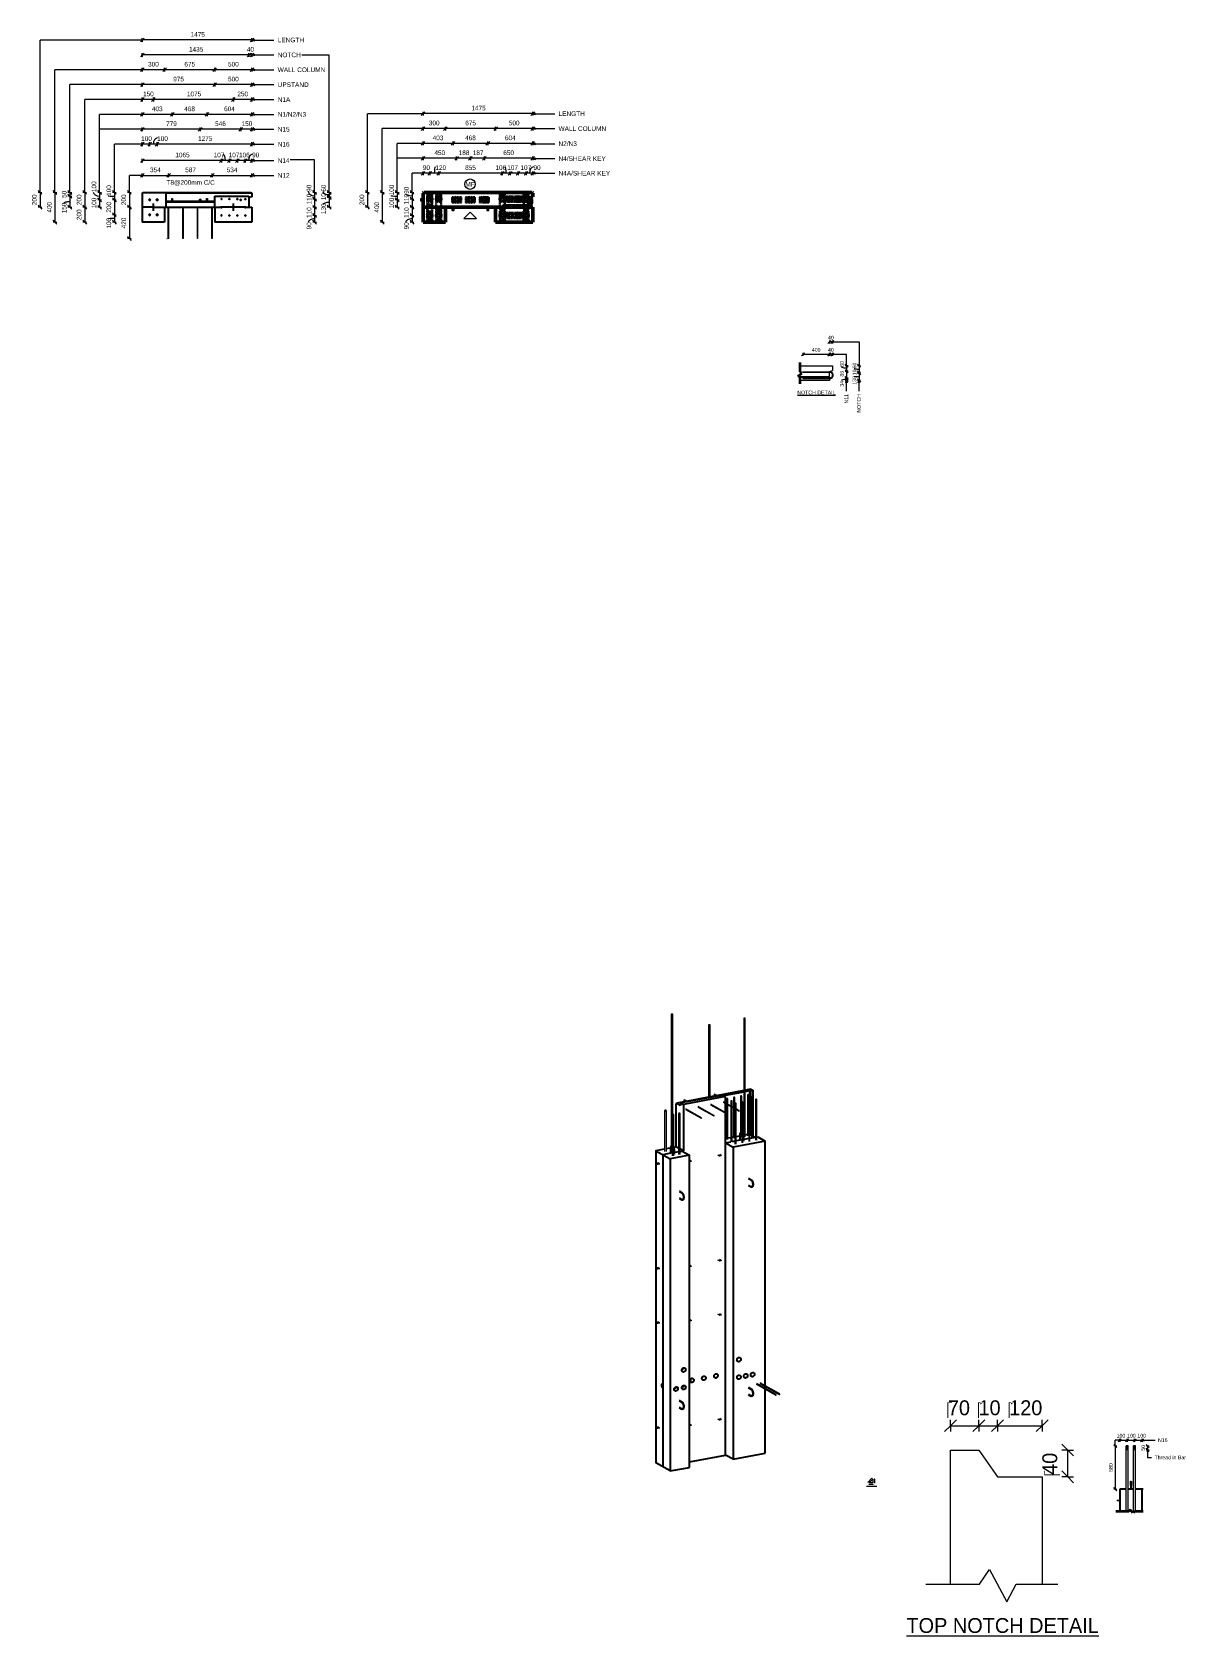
# Model space of a CAD drawing. Header units: millimetres. Extents: x -7945 to 7565, y 1067 to 22619.
import ezdxf

# ---------------------------------------------------------------- set-up
doc = ezdxf.new("R2010")
doc.units = ezdxf.units.MM
doc.linetypes.add('Dash', pattern=[6.36, 3.18, -3.18])
for name, color, linetype, lineweight in [('A-ANNO-DIMS', 211, 'Continuous', 9), ('A-ANNO-DIMS-20', 211, 'Continuous', 9), ('A-ANNO-DIMS-25', 211, 'Continuous', 9), ('A-ANNO-DIMS-3', 211, 'Continuous', 9), ('A-ANNO-DIMS-80', 211, 'Continuous', 9), ('A-DETL', 90, 'Continuous', 18), ('A-DETL-GENF', 92, 'Continuous', 18), ('A-DETL-MBND', 5, 'Continuous', 18), ('A-DETL-MEDM', 33, 'Continuous', 35), ('A-DETL-THIN', 151, 'Continuous', 18), ('A-GENM', 13, 'Continuous', 18), ('A-WALL', 113, 'Continuous', 25), ('A-WALL-HDLN', 110, 'Dash', 25), ('G-ANNO-TEXT', 231, 'Continuous', 9), ('S-RBAR', 171, 'Continuous', 18)]:
    doc.layers.add(name, color=color, linetype=linetype, lineweight=lineweight)
doc.styles.add('Arial', font='arial.ttf', dxfattribs={"height": 62.5})
doc.styles.add('Arial_1', font='arial.ttf', dxfattribs={"height": 50})
doc.styles.add('Arial_2', font='arial.ttf', dxfattribs={"height": 7.5})
doc.styles.add('Nirmala UI Semilight', font='NirmalaS.ttf', dxfattribs={"height": 62.5})
doc.styles.add('Nirmala UI Semilight_1', font='NirmalaS.ttf', dxfattribs={"height": 50})
doc.styles.add('Nirmala UI Semilight_2', font='NirmalaS.ttf', dxfattribs={"height": 7.5})
doc.styles.add('Nirmala UI Semilight_3', font='NirmalaS.ttf', dxfattribs={"height": 200})
doc.styles.add('Nirmala UI Semilight_4', font='NirmalaS.ttf', dxfattribs={"height": 200})
doc.dimstyles.new('Arrow_Filled_-_2_5_NI_UI', dxfattribs={"dimscale": 304.8, "dimtxt": 65.460247, "dimasz": 0.164042, "dimexe": 0.082021, "dimexo": 0.0625, "dimgap": 0.082021, "dimtad": 1, "dimdec": 4, "dimzin": 0, "dimdsep": 46, "dimtxsty": 'Nirmala UI Semilight', "dimblk1": 'OBLIQUE', "dimblk2": 'OBLIQUE', "dimsah": 1, "dimcen": 0.09, "dimazin": 0, "dimtfac": 1, "dimtdec": 4, "dimtix": 1, "dimtmove": 0, "dimatfit": 3, "dimfxl": 0.082021, "dimfxlon": 1, "dimtvp": 1, "dimtolj": 1, "dimtzin": 0, "dimarcsym": 2})
doc.dimstyles.new('Arrow_Filled_-_2_5_NI_UI_1', dxfattribs={"dimscale": 304.8, "dimtxt": 65.460247, "dimasz": 0.164042, "dimexe": 0.082021, "dimexo": 0.0625, "dimgap": 0.082021, "dimtad": 1, "dimdec": 4, "dimzin": 0, "dimdsep": 46, "dimtxsty": 'Nirmala UI Semilight', "dimblk1": 'OBLIQUE', "dimblk2": 'OBLIQUE', "dimsah": 1, "dimcen": 0.09, "dimazin": 0, "dimtfac": 1, "dimtdec": 4, "dimtix": 1, "dimtmove": 1, "dimatfit": 3, "dimfxl": 0.082021, "dimfxlon": 1, "dimtvp": 1, "dimtolj": 1, "dimtzin": 0, "dimarcsym": 2})
doc.dimstyles.new('Arrow_Filled_-_2_5_NI_UI_2', dxfattribs={"dimscale": 304.8, "dimtxt": 65.460247, "dimasz": 0.164042, "dimexe": 0.082021, "dimexo": 0.0625, "dimgap": 0.082021, "dimtad": 1, "dimdec": 4, "dimzin": 0, "dimdsep": 46, "dimtxsty": 'Nirmala UI Semilight', "dimblk1": 'OBLIQUE', "dimblk2": 'OBLIQUE', "dimsah": 1, "dimcen": 0.09, "dimazin": 0, "dimtfac": 1, "dimtdec": 4, "dimtix": 1, "dimtmove": 2, "dimatfit": 3, "dimfxl": 0.082021, "dimfxlon": 1, "dimtvp": 1, "dimtolj": 1, "dimtzin": 0, "dimarcsym": 2})
doc.dimstyles.new('Arrow_Filled_-_2_5_NI_UI_3', dxfattribs={"dimscale": 304.8, "dimtxt": 7.85523, "dimasz": 0.019685, "dimexe": 0.009843, "dimexo": 0.0625, "dimgap": 0.009843, "dimtad": 1, "dimdec": 4, "dimzin": 0, "dimdsep": 46, "dimtxsty": 'Nirmala UI Semilight_2', "dimblk1": 'OBLIQUE', "dimblk2": 'OBLIQUE', "dimsah": 1, "dimcen": 0.09, "dimazin": 0, "dimtfac": 1, "dimtdec": 4, "dimtix": 1, "dimtmove": 0, "dimatfit": 3, "dimfxl": 0.009843, "dimfxlon": 1, "dimtvp": 1, "dimtolj": 1, "dimtzin": 0, "dimarcsym": 2})
doc.dimstyles.new('Arrow_Filled_-_2_5_NI_UI_4', dxfattribs={"dimscale": 304.8, "dimtxt": 209.472789, "dimasz": 0.524934, "dimexe": 0.262467, "dimexo": 0.0625, "dimgap": 0.262467, "dimtad": 1, "dimdec": 4, "dimzin": 0, "dimdsep": 46, "dimtxsty": 'Nirmala UI Semilight_3', "dimblk1": 'OBLIQUE', "dimblk2": 'OBLIQUE', "dimsah": 1, "dimcen": 0.09, "dimazin": 0, "dimtfac": 1, "dimtdec": 4, "dimtix": 1, "dimtmove": 2, "dimatfit": 3, "dimfxl": 0.262467, "dimfxlon": 1, "dimtvp": 1, "dimtolj": 1, "dimtzin": 0, "dimarcsym": 2})
doc.dimstyles.new('Arrow_Filled_-_2_5_NI_UI_5', dxfattribs={"dimscale": 304.8, "dimtxt": 209.472789, "dimasz": 0.524934, "dimexe": 0.262467, "dimexo": 0.0625, "dimgap": 0.262467, "dimtad": 1, "dimdec": 4, "dimzin": 0, "dimdsep": 46, "dimtxsty": 'Nirmala UI Semilight_3', "dimblk1": 'OBLIQUE', "dimblk2": 'OBLIQUE', "dimsah": 1, "dimcen": 0.09, "dimazin": 0, "dimtfac": 1, "dimtdec": 4, "dimtix": 1, "dimtmove": 0, "dimatfit": 3, "dimfxl": 0.262467, "dimfxlon": 1, "dimtvp": 1, "dimtolj": 1, "dimtzin": 0, "dimarcsym": 2})
doc.dimstyles.new('Arrow_Filled_-_2_5_NI_UI_6', dxfattribs={"dimscale": 304.8, "dimtxt": 52.368197, "dimasz": 0.131234, "dimexe": 0.065617, "dimexo": 0.0625, "dimgap": 0.065617, "dimtad": 1, "dimdec": 4, "dimzin": 0, "dimdsep": 46, "dimtxsty": 'Nirmala UI Semilight_1', "dimblk1": 'OBLIQUE', "dimblk2": 'OBLIQUE', "dimsah": 1, "dimcen": 0.09, "dimazin": 0, "dimtfac": 1, "dimtdec": 4, "dimtix": 1, "dimtmove": 0, "dimatfit": 3, "dimfxl": 0.065617, "dimfxlon": 1, "dimtvp": 1, "dimtolj": 1, "dimtzin": 0, "dimarcsym": 2})
doc.dimstyles.new('Arrow_Filled_-_2_5_NI_UI_7', dxfattribs={"dimscale": 304.8, "dimtxt": 52.368197, "dimasz": 0.131234, "dimexe": 0.065617, "dimexo": 0.0625, "dimgap": 0.065617, "dimtad": 1, "dimdec": 4, "dimzin": 0, "dimdsep": 46, "dimtxsty": 'Nirmala UI Semilight_1', "dimblk1": 'OBLIQUE', "dimblk2": 'OBLIQUE', "dimsah": 1, "dimcen": 0.09, "dimazin": 0, "dimtfac": 1, "dimtdec": 4, "dimtix": 1, "dimtmove": 2, "dimatfit": 3, "dimfxl": 0.065617, "dimfxlon": 1, "dimtvp": 1, "dimtolj": 1, "dimtzin": 0, "dimarcsym": 2})

msp = doc.modelspace()

# ---------------------------------------------------------------- texts
at = {"layer": 'G-ANNO-TEXT', "color": 7, "attachment_point": 1}
for s, insert, char_height, width, rotation, style in [('LENGTH', (-4642.99424, 22544.05948), 62.5, 428.9028125, 0.000663009, 'Arial'), ('NOTCH', (-4642.99193, 22344.05948), 62.5, 376.793125, 0.000663009, 'Arial'), ('WALL COLUMN', (-4642.98961, 22144.05948), 62.5, 775.6326562, 0.000663009, 'Arial'), ('UPSTAND', (-4642.98961, 21944.05948), 62.5, 505.063125, 0.000663009, 'Arial'), ('N1A', (-4642.98672, 21744.05849), 62.5, 204.4303125, 0.000663009, 'Arial'), ('LENGTH', (-868.33511, 21554.09094), 62.5, 428.9028125, 0.000663009, 'Arial'), ('N1/N2/N3', (-4642.98459, 21544.05849), 62.5, 462.9745312, 0.000663009, 'Arial'), ('N15', (-4642.98209, 21344.05849), 62.5, 192.405, 0.000663009, 'Arial'), ('WALL COLUMN', (-868.3328, 21354.09094), 62.5, 775.6326562, 0.000663009, 'Arial'), ('N16', (-4642.98209, 21144.05849), 62.5, 192.405, 0.000663009, 'Arial'), ('N2/N3', (-868.33044, 21150.34094), 62.5, 298.6285938, 0.000663009, 'Arial'), ('N14', (-4642.97996, 20924.06147), 62.5, 192.405, 0.000663009, 'Arial'), ('N4/SHEAR KEY', (-868.32813, 20950.22674), 62.5, 767.6157813, 0.000663009, 'Arial'), ('N12', (-4642.97765, 20724.06147), 62.5, 192.405, 0.000663009, 'Arial'), ('N4A/SHEAR KEY', (-868.32617, 20754.10661), 62.5, 837.7634375, 0.000663009, 'Arial'), ('MF', (-2121.0774, 20604.60965), 62.5, 150.3164062, 0.000663009, 'Arial'), ('80', (2916.09412, 18120.89979), 50, 89.789, 90, 'Nirmala UI Semilight_1'), ('60', (3084.43693, 18100.51088), 50, 89.789, 90, 'Nirmala UI Semilight_1'), ('86', (2916.09412, 17989.83049), 50, 89.789, 90, 'Nirmala UI Semilight_1'), ('34', (2916.09412, 17854.64001), 50, 91.392375, 90, 'Nirmala UI Semilight_1'), ('10', (3084.43693, 18008.05743), 50, 76.962, 90, 'Nirmala UI Semilight_1'), ('130', (3084.43693, 17881.70469), 50, 121.8565, 90, 'Nirmala UI Semilight_1'), ('N11', (2975.3255, 17627.56958), 50, 153.924, 90, 'Arial_1'), ('NOTCH', (3143.66831, 17505.96958), 50, 301.4345, 90, 'Arial_1')]:
    msp.add_mtext(s, dxfattribs=dict(at, insert=insert, char_height=char_height, width=width, rotation=rotation, style=style))
for s, insert, char_height, width, style in [('40', (2754.51887, 18537.9943), 50, 91.392375, 'Nirmala UI Semilight_1'), ('400', (2537.95197, 18374.43991), 50, 136.286875, 'Nirmala UI Semilight_1'), ('40', (2754.51887, 18374.43991), 50, 91.392375, 'Nirmala UI Semilight_1'), ('\\LNOTCH DETAIL', (2342.15823, 17801.32875), 50, 622.1095, 'Arial_1'), ('N16', (7190.10358, 3723.33427), 50, 153.924, 'Arial_1'), ('Thread in Bar', (7143.24808, 3491.43536), 50, 508.269875, 'Arial_1'), ('\\LTYPICAL CHAMFER DETAIL', (3271.49137, 3087.48198), 7.5, 166.9113375, 'Arial_2'), ('\\LTOP NOTCH DETAIL', (3808.40199, 1307.16895), 200, 2975.864, 'Nirmala UI Semilight_4')]:
    msp.add_mtext(s, dxfattribs=dict(at, insert=insert, char_height=char_height, width=width, style=style))

# ---------------------------------------------------------------- blocks, each defined once
blk = doc.blocks.new('12_7Ø_ Lifting Insert_COLUMN - 12_9Ø Lifting insert-1653057-Elevation Top')
at = {"layer": 'A-GENM', "flags": 128}
for points in [[(-6320, 20315), (-6320, 20315), (-6320, 20314), (-6320, 20314), (-6320, 20314), (-6320, 20314), (-6320, 20313), (-6320, 20313), (-6320, 20312), (-6320, 20311), (-6320, 20311), (-6320, 20310), (-6320, 20309), (-6320, 20308), (-6320, 20307), (-6320, 20306), (-6320, 20305), (-6320, 20303), (-6320, 20302), (-6320, 20301), (-6320, 20299), (-6320, 20298), (-6320, 20296), (-6320, 20295), (-6320, 20293), (-6320, 20292), (-6320, 20290), (-6320, 20288), (-6320, 20286), (-6320, 20285), (-6320, 20283), (-6320, 20281), (-6320, 20279), (-6320, 20277), (-6320, 20275), (-6320, 20273), (-6320, 20271), (-6320, 20269), (-6320, 20267), (-6320, 20265), (-6320, 20263), (-6320, 20261), (-6320, 20259), (-6320, 20257), (-6320, 20255), (-6320, 20253), (-6320, 20251), (-6320, 20249), (-6320, 20247), (-6320, 20246), (-6320, 20244), (-6320, 20242), (-6320, 20240), (-6320, 20238), (-6320, 20237), (-6320, 20235), (-6320, 20234), (-6320, 20232), (-6320, 20231), (-6320, 20229), (-6320, 20228), (-6320, 20226), (-6320, 20225), (-6320, 20224), (-6320, 20223), (-6320, 20222), (-6320, 20221), (-6320, 20220), (-6320, 20219), (-6320, 20218), (-6320, 20217), (-6320, 20217), (-6320, 20216), (-6320, 20216), (-6320, 20215), (-6320, 20215), (-6320, 20215), (-6320, 20215), (-6320, 20215), (-6320, 20215)], [(-6307, 20215), (-6307, 20215), (-6307, 20215), (-6307, 20215), (-6307, 20215), (-6307, 20216), (-6307, 20216), (-6307, 20217), (-6307, 20217), (-6307, 20218), (-6307, 20219), (-6307, 20219), (-6307, 20220), (-6307, 20221), (-6307, 20222), (-6307, 20223), (-6307, 20224), (-6307, 20226), (-6307, 20227), (-6307, 20228), (-6307, 20230), (-6307, 20231), (-6307, 20233), (-6307, 20234), (-6307, 20236), (-6307, 20238), (-6307, 20239), (-6307, 20241), (-6307, 20243), (-6307, 20245), (-6307, 20246), (-6307, 20248), (-6307, 20250), (-6307, 20252), (-6307, 20254), (-6307, 20256), (-6307, 20258), (-6307, 20260), (-6307, 20262), (-6307, 20264), (-6307, 20266), (-6307, 20268), (-6307, 20270), (-6307, 20272), (-6307, 20274), (-6307, 20276), (-6307, 20278), (-6307, 20280), (-6307, 20282), (-6307, 20284), (-6307, 20285), (-6307, 20287), (-6307, 20289), (-6307, 20291), (-6307, 20292), (-6307, 20294), (-6307, 20296), (-6307, 20297), (-6307, 20299), (-6307, 20300), (-6307, 20301), (-6307, 20303), (-6307, 20304), (-6307, 20305), (-6307, 20306), (-6307, 20307), (-6307, 20308), (-6307, 20309), (-6307, 20310), (-6307, 20311), (-6307, 20312), (-6307, 20312), (-6307, 20313), (-6307, 20313), (-6307, 20314), (-6307, 20314), (-6307, 20314), (-6307, 20314), (-6307, 20315), (-6307, 20315)]]:
    blk.add_lwpolyline(points, dxfattribs=at)
blk = doc.blocks.new('RR spread anchor face based - RR-SA-3_0-200-1726827-Elevation Top')
at = {"layer": 'A-GENM'}
for p, q in [((-6066, 20382), (-6066, 20385)), ((-6066, 20385), (-6056, 20385)), ((-6066, 20347), (-6066, 20382)), ((-6066, 20382), (-6056, 20382)), ((-6066, 20345), (-6066, 20347)), ((-6066, 20347), (-6056, 20347)), ((-6056, 20345), (-6066, 20345)), ((-6056, 20385), (-6056, 20382)), ((-6056, 20382), (-6056, 20347)), ((-6056, 20347), (-6056, 20345))]:
    blk.add_line(p, q, dxfattribs=at)
blk = doc.blocks.new('RR spread anchor face based - RR-SA-0_7-110-2888042-Elevation Top1')
at = {"layer": 'A-GENM'}
for p, q in [((-6076, 20265), (-6076, 20228)), ((-6046, 20228), (-6046, 20265)), ((-6076, 20228), (-6073, 20223)), ((-6073, 20223), (-6048, 20223)), ((-6068, 20239), (-6068, 20245)), ((-6054, 20245), (-6054, 20239)), ((-6048, 20223), (-6046, 20228))]:
    blk.add_line(p, q, dxfattribs=at)
for centre, start, end in [((-6061, 20245), 0, 180), ((-6061, 20239), 180, 0)]:
    blk.add_arc(centre, 7, start, end, dxfattribs=at)
blk = doc.blocks.new('RR spread anchor face based - RR-SA-2_5-250-1726823-Elevation Top1')
at = {"layer": 'A-GENM'}
for p, q in [((-6494, 20380), (-6499, 20377)), ((-6499, 20377), (-6499, 20352)), ((-6499, 20352), (-6494, 20350)), ((-6464, 20380), (-6494, 20380)), ((-6494, 20350), (-6464, 20350)), ((-6483, 20372), (-6477, 20372)), ((-6477, 20358), (-6483, 20358)), ((-6345, 20380), (-6403, 20380)), ((-6390, 20350), (-6358, 20350)), ((-6271, 20380), (-6283, 20380)), ((-6271, 20380), (-6249, 20380)), ((-6271, 20365), (-6271, 20380)), ((-6271, 20365), (-6271, 20380)), ((-6271, 20350), (-6271, 20365)), ((-6249, 20365), (-6271, 20365)), ((-6271, 20350), (-6271, 20365)), ((-6249, 20350), (-6270, 20350)), ((-6249, 20380), (-6249, 20365)), ((-6249, 20365), (-6249, 20350))]:
    blk.add_line(p, q, dxfattribs=at)
for centre, start, end in [((-6483, 20365), 90, 270), ((-6477, 20365), 270, 90)]:
    blk.add_arc(centre, 7, start, end, dxfattribs=at)
blk = doc.blocks.new('Rebar Bar - Part 868360214-431004-3D Ortho')
at = {"layer": 'S-RBAR'}
for p, q in [((-15462, 4650), (-15465, 4635)), ((-15447, 4643), (-15444, 4664))]:
    blk.add_line(p, q, dxfattribs=at)
blk = doc.blocks.new('Rebar Bar - Part 2227165887-431004-3D Ortho')
at = {"layer": 'S-RBAR'}
for points in [[(-15436, 4423, 0), (-15437, 4422, 0), (-15439, 4422, 0)], [(-15434, 4415, 0), (-15436, 4414, 0), (-15438, 4414, 0)]]:
    blk.add_polyline3d(points, dxfattribs=at)
blk = doc.blocks.new('Rebar Bar - Part 1158288201-431004-3D Ortho')
at = {"layer": 'S-RBAR'}
for p, q in [((-15568, 4389), (-15538, 4395)), ((-15540, 4403), (-15564, 4398)), ((-15464, 4409), (-15438, 4414)), ((-15439, 4422), (-15460, 4418))]:
    blk.add_line(p, q, dxfattribs=at)
blk = doc.blocks.new('Rebar Bar - Part 1982606284-431004-3D Ortho')
at = {"layer": 'S-RBAR'}
for p, q in [((-14909, 8238), (-14698, 8119)), ((-14694, 8126), (-14905, 8245))]:
    blk.add_line(p, q, dxfattribs=at)
for points in [[(-14692, 8123, 0), (-14692, 8124, 0), (-14693, 8125, 0), (-14693, 8126, 0), (-14694, 8126, 0), (-14695, 8126, 0), (-14696, 8126, 0), (-14697, 8126, 0), (-14697, 8125, 0), (-14698, 8125, 0), (-14699, 8124, 0), (-14699, 8123, 0), (-14699, 8122, 0)], [(-14699, 8122, 0), (-14699, 8121, 0), (-14699, 8120, 0), (-14698, 8119, 0), (-14697, 8119, 0), (-14697, 8119, 0), (-14696, 8119, 0), (-14695, 8119, 0), (-14694, 8119, 0), (-14693, 8120, 0), (-14693, 8121, 0), (-14692, 8122, 0), (-14692, 8123, 0)]]:
    blk.add_polyline3d(points, dxfattribs=at)
blk = doc.blocks.new('Rebar Bar - Part 1982606284-V1-3D Ortho')
at = {"layer": 'S-RBAR'}
for p, q in [((-15078, 8206), (-14867, 8087)), ((-14863, 8094), (-15074, 8213))]:
    blk.add_line(p, q, dxfattribs=at)
for points in [[(-14862, 8091, 0), (-14862, 8092, 0), (-14862, 8093, 0), (-14863, 8094, 0), (-14863, 8094, 0), (-14864, 8094, 0), (-14865, 8094, 0), (-14866, 8094, 0), (-14867, 8094, 0), (-14868, 8093, 0), (-14868, 8092, 0), (-14869, 8091, 0), (-14869, 8090, 0)], [(-14869, 8090, 0), (-14869, 8089, 0), (-14868, 8088, 0), (-14868, 8087, 0), (-14867, 8087, 0), (-14866, 8087, 0), (-14865, 8087, 0), (-14864, 8087, 0), (-14863, 8088, 0), (-14863, 8088, 0), (-14862, 8089, 0), (-14862, 8090, 0), (-14862, 8091, 0)]]:
    blk.add_polyline3d(points, dxfattribs=at)
blk = doc.blocks.new('Rebar Bar - Part 1982606284-V2-3D Ortho')
at = {"layer": 'S-RBAR'}
for p, q in [((-15248, 8174), (-15037, 8055)), ((-15033, 8062), (-15244, 8181))]:
    blk.add_line(p, q, dxfattribs=at)
for points in [[(-15031, 8059, 0), (-15031, 8060, 0), (-15032, 8061, 0), (-15032, 8062, 0), (-15033, 8062, 0), (-15034, 8063, 0), (-15035, 8063, 0), (-15036, 8062, 0), (-15036, 8062, 0), (-15037, 8061, 0), (-15038, 8060, 0), (-15038, 8059, 0), (-15038, 8058, 0)], [(-15038, 8058, 0), (-15038, 8057, 0), (-15038, 8056, 0), (-15037, 8056, 0), (-15036, 8055, 0), (-15036, 8055, 0), (-15035, 8055, 0), (-15034, 8055, 0), (-15033, 8056, 0), (-15032, 8057, 0), (-15032, 8058, 0), (-15031, 8058, 0), (-15031, 8059, 0)]]:
    blk.add_polyline3d(points, dxfattribs=at)
blk = doc.blocks.new('Rebar Bar - Part 4156609674-431004-3D Ortho')
at = {"layer": 'S-RBAR'}
for p, q in [((-15338, 4481), (-15338, 4526)), ((-15348, 4518), (-15348, 4477))]:
    blk.add_line(p, q, dxfattribs=at)
blk = doc.blocks.new('Rebar Bar - Part 743781195-431004-3D Ortho')
at = {"layer": 'S-RBAR'}
for p, q in [((-14751, 8224), (-14751, 8158)), ((-14735, 8149), (-14735, 8224)), ((-14751, 8149), (-14751, 7675)), ((-14735, 7675), (-14735, 8140))]:
    blk.add_line(p, q, dxfattribs=at)
for points in [[(-14736, 8225, 0), (-14737, 8226, 0), (-14739, 8226, 0), (-14741, 8227, 0), (-14743, 8227, 0), (-14745, 8227, 0), (-14747, 8226, 0), (-14749, 8226, 0), (-14750, 8225, 0), (-14751, 8225, 0), (-14751, 8224, 0), (-14751, 8223, 0), (-14750, 8223, 0)], [(-14750, 8223, 0), (-14749, 8222, 0), (-14747, 8222, 0), (-14745, 8222, 0), (-14743, 8222, 0), (-14741, 8222, 0), (-14739, 8222, 0), (-14737, 8222, 0), (-14736, 8223, 0), (-14735, 8223, 0), (-14735, 8224, 0), (-14735, 8225, 0), (-14736, 8225, 0)]]:
    blk.add_polyline3d(points, dxfattribs=at)
blk = doc.blocks.new('Rebar Bar - Part 743781195-V3-3D Ortho')
at = {"layer": 'S-RBAR'}
for p, q in [((-14861, 8286), (-14861, 8220)), ((-14861, 8211), (-14861, 7737)), ((-14845, 8211), (-14845, 8286)), ((-14845, 7737), (-14845, 8202))]:
    blk.add_line(p, q, dxfattribs=at)
for points in [[(-14846, 8287, 0), (-14847, 8288, 0), (-14849, 8288, 0), (-14851, 8289, 0), (-14853, 8289, 0), (-14855, 8289, 0), (-14857, 8288, 0), (-14859, 8288, 0), (-14860, 8287, 0), (-14861, 8287, 0), (-14861, 8286, 0), (-14861, 8285, 0), (-14860, 8285, 0)], [(-14860, 8285, 0), (-14859, 8284, 0), (-14857, 8284, 0), (-14855, 8284, 0), (-14853, 8284, 0), (-14851, 8284, 0), (-14849, 8284, 0), (-14847, 8284, 0), (-14846, 8285, 0), (-14845, 8285, 0), (-14845, 8286, 0), (-14845, 8287, 0), (-14846, 8287, 0)]]:
    blk.add_polyline3d(points, dxfattribs=at)
blk = doc.blocks.new('Rebar Bar - Part 783272588-431004-3D Ortho')
at = {"layer": 'S-RBAR'}
for p, q in [((-14529, 8307), (-14529, 7758)), ((-14513, 7758), (-14513, 8307))]:
    blk.add_line(p, q, dxfattribs=at)
for points in [[(-14514, 8308, 0), (-14516, 8309, 0), (-14517, 8309, 0), (-14519, 8310, 0), (-14521, 8310, 0), (-14523, 8310, 0), (-14525, 8309, 0), (-14527, 8309, 0), (-14528, 8308, 0), (-14529, 8308, 0), (-14529, 8307, 0), (-14529, 8306, 0), (-14528, 8306, 0)], [(-14528, 8306, 0), (-14527, 8305, 0), (-14525, 8305, 0), (-14523, 8305, 0), (-14521, 8304, 0), (-14519, 8305, 0), (-14517, 8305, 0), (-14516, 8305, 0), (-14514, 8306, 0), (-14513, 8306, 0), (-14513, 8307, 0), (-14513, 8308, 0), (-14514, 8308, 0)]]:
    blk.add_polyline3d(points, dxfattribs=at)
blk = doc.blocks.new('Rebar Bar - Part 194350314-431004-3D Ortho')
at = {"layer": 'S-RBAR'}
for p, q in [((-14659, 8241), (-14659, 7692)), ((-14643, 7692), (-14643, 8241))]:
    blk.add_line(p, q, dxfattribs=at)
for points in [[(-14644, 8243, 0), (-14645, 8243, 0), (-14647, 8244, 0), (-14649, 8244, 0), (-14651, 8244, 0), (-14653, 8244, 0), (-14655, 8244, 0), (-14656, 8243, 0), (-14658, 8243, 0), (-14659, 8242, 0), (-14659, 8241, 0), (-14659, 8241, 0), (-14658, 8240, 0)], [(-14658, 8240, 0), (-14656, 8240, 0), (-14655, 8239, 0), (-14653, 8239, 0), (-14651, 8239, 0), (-14649, 8239, 0), (-14647, 8239, 0), (-14645, 8240, 0), (-14644, 8240, 0), (-14643, 8241, 0), (-14643, 8241, 0), (-14643, 8242, 0), (-14644, 8243, 0)]]:
    blk.add_polyline3d(points, dxfattribs=at)
blk = doc.blocks.new('Rebar Bar - Part 194350314-V4-3D Ortho')
at = {"layer": 'S-RBAR'}
for p, q in [((-14769, 8303), (-14769, 8168)), ((-14753, 8159), (-14753, 8303)), ((-14769, 8159), (-14769, 7754)), ((-14753, 7754), (-14753, 8150))]:
    blk.add_line(p, q, dxfattribs=at)
for points in [[(-14754, 8305, 0), (-14755, 8305, 0), (-14757, 8306, 0), (-14759, 8306, 0), (-14761, 8306, 0), (-14763, 8306, 0), (-14765, 8306, 0), (-14766, 8305, 0), (-14768, 8305, 0), (-14768, 8304, 0), (-14769, 8303, 0), (-14768, 8303, 0), (-14768, 8302, 0)], [(-14768, 8302, 0), (-14766, 8302, 0), (-14765, 8301, 0), (-14763, 8301, 0), (-14761, 8301, 0), (-14759, 8301, 0), (-14757, 8301, 0), (-14755, 8302, 0), (-14754, 8302, 0), (-14753, 8303, 0), (-14753, 8303, 0), (-14753, 8304, 0), (-14754, 8305, 0)]]:
    blk.add_polyline3d(points, dxfattribs=at)
blk = doc.blocks.new('Rebar Bar - Part 194350314-V5-3D Ortho')
at = {"layer": 'S-RBAR'}
for p, q in [((-14676, 8321), (-14676, 7833)), ((-14660, 7834), (-14660, 8321)), ((-14676, 7809), (-14676, 7771)), ((-14660, 7771), (-14660, 7820))]:
    blk.add_line(p, q, dxfattribs=at)
for points in [[(-14661, 8322, 0), (-14662, 8323, 0), (-14664, 8323, 0), (-14666, 8323, 0), (-14668, 8323, 0), (-14670, 8323, 0), (-14672, 8323, 0), (-14674, 8323, 0), (-14675, 8322, 0), (-14676, 8321, 0), (-14676, 8321, 0), (-14676, 8320, 0), (-14675, 8320, 0)], [(-14675, 8320, 0), (-14674, 8319, 0), (-14672, 8319, 0), (-14670, 8318, 0), (-14668, 8318, 0), (-14666, 8318, 0), (-14664, 8319, 0), (-14662, 8319, 0), (-14661, 8320, 0), (-14660, 8320, 0), (-14660, 8321, 0), (-14660, 8321, 0), (-14661, 8322, 0)]]:
    blk.add_polyline3d(points, dxfattribs=at)
blk = doc.blocks.new('Rebar Bar - Part 791405982-431004-3D Ortho')
at = {"layer": 'S-RBAR'}
for p, q in [((-14474, 8276), (-14474, 7727)), ((-14458, 7727), (-14458, 8276))]:
    blk.add_line(p, q, dxfattribs=at)
for points in [[(-14459, 8277, 0), (-14460, 8278, 0), (-14462, 8278, 0), (-14464, 8279, 0), (-14466, 8279, 0), (-14468, 8279, 0), (-14470, 8278, 0), (-14472, 8278, 0), (-14473, 8277, 0), (-14474, 8277, 0), (-14474, 8276, 0), (-14474, 8275, 0), (-14473, 8275, 0)], [(-14473, 8275, 0), (-14472, 8274, 0), (-14470, 8274, 0), (-14468, 8274, 0), (-14466, 8274, 0), (-14464, 8274, 0), (-14462, 8274, 0), (-14460, 8274, 0), (-14459, 8275, 0), (-14458, 8275, 0), (-14458, 8276, 0), (-14458, 8277, 0), (-14459, 8277, 0)]]:
    blk.add_polyline3d(points, dxfattribs=at)
blk = doc.blocks.new('Rebar Bar - Part 1523046837-431004-3D Ortho')
at = {"layer": 'S-RBAR'}
for p, q in [((-14584, 8338), (-14584, 7789)), ((-14568, 7789), (-14568, 8338))]:
    blk.add_line(p, q, dxfattribs=at)
for points in [[(-14569, 8339, 0), (-14570, 8340, 0), (-14572, 8340, 0), (-14574, 8341, 0), (-14576, 8341, 0), (-14578, 8341, 0), (-14580, 8340, 0), (-14581, 8340, 0), (-14583, 8339, 0), (-14584, 8339, 0), (-14584, 8338, 0), (-14584, 8337, 0), (-14583, 8337, 0)], [(-14583, 8337, 0), (-14581, 8336, 0), (-14580, 8336, 0), (-14578, 8336, 0), (-14576, 8336, 0), (-14574, 8336, 0), (-14572, 8336, 0), (-14570, 8336, 0), (-14569, 8337, 0), (-14568, 8337, 0), (-14568, 8338, 0), (-14568, 8339, 0), (-14569, 8339, 0)]]:
    blk.add_polyline3d(points, dxfattribs=at)
blk = doc.blocks.new('Rebar Bar - Part 1146457205-431004-3D Ortho')
at = {"layer": 'S-RBAR'}
for p, q in [((-14416, 4458), (-14155, 4311)), ((-14150, 4319), (-14411, 4467))]:
    blk.add_line(p, q, dxfattribs=at)
for points in [[(-14148, 4316, 0), (-14148, 4317, 0), (-14149, 4318, 0), (-14150, 4319, 0), (-14150, 4320, 0), (-14151, 4320, 0), (-14153, 4320, 0), (-14154, 4319, 0), (-14155, 4319, 0), (-14156, 4318, 0), (-14156, 4317, 0), (-14157, 4315, 0), (-14157, 4314, 0)], [(-14157, 4314, 0), (-14157, 4313, 0), (-14156, 4312, 0), (-14156, 4311, 0), (-14155, 4311, 0), (-14154, 4310, 0), (-14153, 4310, 0), (-14151, 4311, 0), (-14150, 4311, 0), (-14150, 4312, 0), (-14149, 4313, 0), (-14148, 4315, 0), (-14148, 4316, 0)]]:
    blk.add_polyline3d(points, dxfattribs=at)
blk = doc.blocks.new('Rebar Bar - Part 1814174108-431004-3D Ortho')
at = {"layer": 'S-RBAR'}
for p, q in [((-15106, 9277), (-15106, 8299)), ((-15086, 8303), (-15086, 9277))]:
    blk.add_line(p, q, dxfattribs=at)
for points in [[(-15087, 9279, 0), (-15089, 9279, 0), (-15091, 9280, 0), (-15093, 9280, 0), (-15096, 9280, 0), (-15099, 9280, 0), (-15101, 9280, 0), (-15103, 9279, 0), (-15105, 9279, 0), (-15106, 9278, 0), (-15106, 9277, 0), (-15106, 9276, 0), (-15105, 9275, 0)], [(-15105, 9275, 0), (-15103, 9275, 0), (-15101, 9274, 0), (-15099, 9274, 0), (-15096, 9274, 0), (-15093, 9274, 0), (-15091, 9274, 0), (-15089, 9275, 0), (-15087, 9275, 0), (-15086, 9276, 0), (-15086, 9277, 0), (-15086, 9278, 0), (-15087, 9279, 0)]]:
    blk.add_polyline3d(points, dxfattribs=at)
blk = doc.blocks.new('12_7Ø_ Lifting Insert_COLUMN - 12_9Ø Lifting insert-1653057-3D Ortho')
at = {"layer": 'A-GENM'}
for p, q in [((-15503, 7035), (-15469, 7016)), ((-15503, 6941), (-15469, 6921)), ((-15463, 7027), (-15497, 7046)), ((-15463, 6932), (-15497, 6952))]:
    blk.add_line(p, q, dxfattribs=at)
for points in [[(-15463, 7027, 0), (-15462, 7026, 0), (-15460, 7025, 0), (-15459, 7024, 0), (-15458, 7023, 0), (-15457, 7022, 0), (-15455, 7021, 0), (-15454, 7020, 0), (-15453, 7019, 0), (-15452, 7017, 0), (-15451, 7016, 0), (-15450, 7015, 0), (-15449, 7013, 0), (-15448, 7011, 0), (-15447, 7010, 0), (-15446, 7008, 0), (-15445, 7007, 0), (-15445, 7005, 0), (-15444, 7003, 0), (-15443, 7001, 0), (-15442, 6999, 0), (-15441, 6997, 0), (-15441, 6996, 0), (-15440, 6994, 0), (-15439, 6992, 0), (-15439, 6990, 0), (-15438, 6988, 0), (-15438, 6986, 0), (-15437, 6983, 0), (-15437, 6981, 0), (-15436, 6979, 0), (-15436, 6977, 0), (-15436, 6975, 0), (-15435, 6973, 0), (-15435, 6971, 0), (-15435, 6969, 0), (-15435, 6967, 0), (-15435, 6965, 0), (-15435, 6963, 0), (-15435, 6961, 0), (-15435, 6959, 0), (-15435, 6957, 0), (-15435, 6955, 0), (-15435, 6953, 0), (-15435, 6951, 0), (-15435, 6949, 0), (-15436, 6947, 0), (-15436, 6945, 0), (-15436, 6943, 0), (-15437, 6942, 0), (-15437, 6940, 0), (-15438, 6938, 0), (-15438, 6937, 0), (-15439, 6935, 0), (-15439, 6934, 0), (-15440, 6932, 0), (-15441, 6931, 0), (-15442, 6929, 0), (-15442, 6928, 0), (-15443, 6927, 0), (-15444, 6926, 0), (-15445, 6925, 0), (-15446, 6924, 0), (-15447, 6923, 0), (-15449, 6922, 0), (-15450, 6921, 0), (-15451, 6920, 0), (-15453, 6920, 0), (-15454, 6919, 0), (-15455, 6919, 0), (-15457, 6919, 0), (-15458, 6918, 0), (-15460, 6919, 0), (-15461, 6919, 0), (-15463, 6919, 0), (-15464, 6919, 0), (-15466, 6920, 0), (-15467, 6920, 0), (-15468, 6921, 0), (-15469, 6921, 0)], [(-15469, 7016, 0), (-15468, 7016, 0), (-15468, 7015, 0), (-15467, 7014, 0), (-15466, 7014, 0), (-15465, 7013, 0), (-15465, 7012, 0), (-15464, 7011, 0), (-15463, 7011, 0), (-15462, 7010, 0), (-15461, 7008, 0), (-15461, 7007, 0), (-15460, 7006, 0), (-15459, 7005, 0), (-15458, 7004, 0), (-15457, 7002, 0), (-15457, 7001, 0), (-15456, 6999, 0), (-15455, 6998, 0), (-15455, 6996, 0), (-15454, 6995, 0), (-15453, 6993, 0), (-15453, 6991, 0), (-15452, 6990, 0), (-15452, 6988, 0), (-15451, 6986, 0), (-15451, 6984, 0), (-15450, 6983, 0), (-15450, 6981, 0), (-15449, 6979, 0), (-15449, 6977, 0), (-15449, 6975, 0), (-15448, 6973, 0), (-15448, 6971, 0), (-15448, 6970, 0), (-15448, 6968, 0), (-15448, 6966, 0), (-15447, 6964, 0), (-15447, 6962, 0), (-15447, 6961, 0), (-15447, 6959, 0), (-15447, 6957, 0), (-15447, 6955, 0), (-15448, 6954, 0), (-15448, 6952, 0), (-15448, 6951, 0), (-15448, 6949, 0), (-15448, 6948, 0), (-15449, 6946, 0), (-15449, 6945, 0), (-15449, 6943, 0), (-15450, 6942, 0), (-15450, 6941, 0), (-15451, 6940, 0), (-15451, 6939, 0), (-15451, 6938, 0), (-15452, 6937, 0), (-15452, 6936, 0), (-15453, 6935, 0), (-15453, 6935, 0), (-15454, 6934, 0), (-15454, 6933, 0), (-15455, 6933, 0), (-15455, 6933, 0), (-15456, 6932, 0), (-15456, 6932, 0), (-15457, 6932, 0), (-15457, 6932, 0), (-15457, 6931, 0), (-15458, 6931, 0), (-15458, 6931, 0), (-15459, 6931, 0), (-15459, 6931, 0), (-15460, 6931, 0), (-15460, 6931, 0), (-15461, 6931, 0), (-15461, 6932, 0), (-15462, 6932, 0), (-15462, 6932, 0), (-15463, 6932, 0)]]:
    blk.add_polyline3d(points, dxfattribs=at)
blk = doc.blocks.new('12_7Ø_ Lifting Insert_COLUMN - 12_9Ø Lifting insert-V6-3D Ortho')
at = {"layer": 'A-GENM'}
for p, q in [((-15622, 7619), (-15622, 7568)), ((-15609, 7568), (-15609, 7619)), ((-15559, 7540), (-15559, 7591))]:
    blk.add_line(p, q, dxfattribs=at)
for points in [[(-15597, 7661, 0), (-15597, 7661, 0), (-15599, 7661, 0), (-15600, 7661, 0), (-15602, 7661, 0), (-15603, 7660, 0), (-15604, 7660, 0), (-15606, 7659, 0), (-15607, 7659, 0), (-15608, 7658, 0), (-15610, 7657, 0), (-15611, 7656, 0), (-15612, 7655, 0), (-15613, 7654, 0), (-15614, 7652, 0), (-15615, 7651, 0), (-15615, 7650, 0), (-15616, 7649, 0), (-15617, 7647, 0), (-15617, 7646, 0), (-15618, 7644, 0), (-15619, 7643, 0), (-15619, 7641, 0), (-15620, 7639, 0), (-15620, 7638, 0), (-15621, 7636, 0), (-15621, 7634, 0), (-15621, 7632, 0), (-15621, 7630, 0), (-15622, 7628, 0), (-15622, 7626, 0), (-15622, 7625, 0), (-15622, 7623, 0), (-15622, 7621, 0), (-15622, 7619, 0)], [(-15597, 7648, 0), (-15597, 7648, 0), (-15598, 7648, 0), (-15598, 7648, 0), (-15599, 7648, 0), (-15599, 7648, 0), (-15599, 7648, 0), (-15600, 7648, 0), (-15600, 7648, 0), (-15601, 7648, 0), (-15601, 7647, 0), (-15601, 7647, 0), (-15602, 7647, 0), (-15602, 7646, 0), (-15603, 7646, 0), (-15603, 7645, 0), (-15604, 7644, 0), (-15604, 7643, 0), (-15605, 7643, 0), (-15605, 7642, 0), (-15606, 7641, 0), (-15606, 7640, 0), (-15607, 7638, 0), (-15607, 7637, 0), (-15607, 7636, 0), (-15608, 7635, 0), (-15608, 7633, 0), (-15608, 7632, 0), (-15609, 7630, 0), (-15609, 7629, 0), (-15609, 7627, 0), (-15609, 7625, 0), (-15609, 7624, 0), (-15609, 7622, 0), (-15609, 7620, 0), (-15609, 7619, 0)], [(-15559, 7591, 0), (-15559, 7593, 0), (-15560, 7595, 0), (-15560, 7597, 0), (-15560, 7600, 0), (-15560, 7602, 0), (-15560, 7604, 0), (-15561, 7606, 0), (-15561, 7608, 0), (-15561, 7610, 0), (-15562, 7612, 0), (-15562, 7614, 0), (-15562, 7616, 0), (-15563, 7618, 0), (-15564, 7620, 0), (-15564, 7622, 0), (-15565, 7624, 0), (-15565, 7626, 0), (-15566, 7628, 0), (-15567, 7630, 0), (-15568, 7632, 0), (-15568, 7634, 0), (-15569, 7636, 0), (-15570, 7637, 0), (-15571, 7639, 0), (-15572, 7640, 0)]]:
    blk.add_polyline3d(points, dxfattribs=at)
blk = doc.blocks.new('RR spread anchor face based - RR-SA-3_0-200-1726827-3D Ortho')
at = {"layer": 'A-GENM'}
for p, q in [((-15435, 8270), (-15436, 8266)), ((-15436, 8266), (-15436, 8238)), ((-15435, 8270), (-15426, 8271)), ((-15417, 8260), (-15435, 8270)), ((-15430, 8243), (-15430, 8246)), ((-15426, 8271), (-15408, 8262)), ((-15421, 8241), (-15421, 8240)), ((-15417, 8260), (-15408, 8262)), ((-15416, 8254), (-15417, 8260)), ((-15407, 8256), (-15416, 8254)), ((-15416, 8241), (-15416, 8254)), ((-15408, 8262), (-15407, 8256)), ((-15407, 8256), (-15407, 8243))]:
    blk.add_line(p, q, dxfattribs=at)
for points in [[(-15430, 8246, 0), (-15430, 8248, 0), (-15430, 8250, 0), (-15429, 8252, 0), (-15428, 8252, 0), (-15427, 8253, 0), (-15426, 8252, 0), (-15425, 8251, 0), (-15424, 8250, 0), (-15423, 8248, 0), (-15422, 8246, 0), (-15422, 8244, 0), (-15421, 8241, 0)], [(-15430, 8239, 0), (-15430, 8240, 0), (-15430, 8243, 0)], [(-15422, 8244, 0), (-15422, 8242, 0), (-15421, 8241, 0)]]:
    blk.add_polyline3d(points, dxfattribs=at)
blk = doc.blocks.new('RR spread anchor face based - RR-SA-0_7-110-1726815-3D Ortho')
at = {"layer": 'A-GENM'}
for p, q in [((-15361, 7443), (-15340, 7447)), ((-15340, 7442), (-15361, 7439)), ((-15340, 7449), (-15359, 7459)), ((-15356, 7452), (-15353, 7451)), ((-15340, 7447), (-15340, 7449)), ((-15340, 7447), (-15340, 7442))]:
    blk.add_line(p, q, dxfattribs=at)
for points in [[(-15361, 7453, 0), (-15360, 7453, 0), (-15358, 7453, 0), (-15357, 7453, 0), (-15356, 7452, 0)], [(-15353, 7451, 0), (-15352, 7450, 0), (-15352, 7450, 0), (-15352, 7449, 0), (-15353, 7448, 0), (-15354, 7448, 0), (-15355, 7448, 0), (-15357, 7447, 0), (-15359, 7447, 0), (-15360, 7447, 0), (-15361, 7447, 0)], [(-15356, 7448, 0), (-15357, 7448, 0), (-15358, 7448, 0), (-15360, 7449, 0), (-15361, 7449, 0)]]:
    blk.add_polyline3d(points, dxfattribs=at)
blk = doc.blocks.new('RR spread anchor face based - RR-SA-0_7-110-2888042-3D Ortho')
at = {"layer": 'A-GENM'}
for p, q in [((-15361, 3895), (-15340, 3899)), ((-15340, 3894), (-15361, 3890)), ((-15340, 3901), (-15359, 3911)), ((-15356, 3904), (-15353, 3903)), ((-15340, 3899), (-15340, 3901)), ((-15340, 3899), (-15340, 3894))]:
    blk.add_line(p, q, dxfattribs=at)
for points in [[(-15361, 3905, 0), (-15360, 3905, 0), (-15358, 3905, 0), (-15357, 3905, 0), (-15356, 3904, 0)], [(-15353, 3903, 0), (-15352, 3902, 0), (-15352, 3901, 0), (-15352, 3901, 0), (-15353, 3900, 0), (-15354, 3900, 0), (-15355, 3899, 0), (-15357, 3899, 0), (-15359, 3899, 0), (-15360, 3899, 0), (-15361, 3899, 0)], [(-15356, 3900, 0), (-15357, 3900, 0), (-15358, 3900, 0), (-15360, 3901, 0), (-15361, 3901, 0)]]:
    blk.add_polyline3d(points, dxfattribs=at)
blk = doc.blocks.new('RR spread anchor face based - RR-SA-0_7-110-V7-3D Ortho')
at = {"layer": 'A-GENM'}
for p, q in [((-14979, 7530), (-14961, 7520)), ((-14961, 7515), (-14979, 7526)), ((-14959, 7524), (-14962, 7526)), ((-14961, 7520), (-14956, 7519)), ((-14961, 7515), (-14961, 7520)), ((-14956, 7514), (-14961, 7515)), ((-14956, 7519), (-14935, 7523)), ((-14956, 7519), (-14956, 7514)), ((-14935, 7518), (-14956, 7514)), ((-14935, 7525), (-14953, 7535)), ((-14950, 7528), (-14947, 7527)), ((-14935, 7523), (-14935, 7525)), ((-14935, 7523), (-14935, 7518))]:
    blk.add_line(p, q, dxfattribs=at)
for points in [[(-14962, 7526, 0), (-14963, 7527, 0), (-14963, 7527, 0), (-14963, 7528, 0), (-14962, 7528, 0), (-14961, 7529, 0), (-14960, 7529, 0), (-14958, 7529, 0), (-14956, 7529, 0), (-14954, 7529, 0), (-14953, 7529, 0), (-14951, 7529, 0), (-14950, 7528, 0)], [(-14947, 7527, 0), (-14946, 7526, 0), (-14946, 7526, 0), (-14946, 7525, 0), (-14947, 7524, 0), (-14948, 7524, 0), (-14950, 7524, 0), (-14951, 7523, 0), (-14953, 7523, 0), (-14955, 7523, 0), (-14957, 7524, 0), (-14958, 7524, 0), (-14959, 7524, 0)], [(-14950, 7524, 0), (-14951, 7524, 0), (-14953, 7524, 0), (-14954, 7525, 0), (-14956, 7525, 0), (-14958, 7525, 0), (-14959, 7525, 0)]]:
    blk.add_polyline3d(points, dxfattribs=at)
blk = doc.blocks.new('RR spread anchor face based - RR-SA-0_7-110-V8-3D Ortho')
at = {"layer": 'A-GENM'}
for p, q in [((-14979, 3982), (-14961, 3972)), ((-14961, 3967), (-14979, 3978)), ((-14959, 3976), (-14962, 3978)), ((-14961, 3972), (-14956, 3971)), ((-14961, 3967), (-14961, 3972)), ((-14956, 3966), (-14961, 3967)), ((-14956, 3971), (-14935, 3975)), ((-14956, 3971), (-14956, 3966)), ((-14935, 3970), (-14956, 3966)), ((-14935, 3977), (-14953, 3987)), ((-14950, 3980), (-14947, 3979)), ((-14935, 3975), (-14935, 3977)), ((-14935, 3975), (-14935, 3970))]:
    blk.add_line(p, q, dxfattribs=at)
for points in [[(-14962, 3978, 0), (-14963, 3979, 0), (-14963, 3979, 0), (-14963, 3980, 0), (-14962, 3980, 0), (-14961, 3981, 0), (-14960, 3981, 0), (-14958, 3981, 0), (-14956, 3981, 0), (-14954, 3981, 0), (-14953, 3981, 0), (-14951, 3981, 0), (-14950, 3980, 0)], [(-14947, 3979, 0), (-14946, 3978, 0), (-14946, 3977, 0), (-14946, 3977, 0), (-14947, 3976, 0), (-14948, 3976, 0), (-14950, 3975, 0), (-14951, 3975, 0), (-14953, 3975, 0), (-14955, 3975, 0), (-14957, 3975, 0), (-14958, 3976, 0), (-14959, 3976, 0)], [(-14950, 3976, 0), (-14951, 3976, 0), (-14953, 3976, 0), (-14954, 3977, 0), (-14956, 3977, 0), (-14958, 3977, 0), (-14959, 3976, 0)]]:
    blk.add_polyline3d(points, dxfattribs=at)
blk = doc.blocks.new('12_7Ø_ Lifting Insert_COLUMN - 12_9Ø Lifting insert-V9-3D Ortho')
at = {"layer": 'A-GENM'}
for p, q in [((-14691, 7794), (-14691, 7743)), ((-14678, 7743), (-14678, 7794)), ((-14641, 7766), (-14641, 7714)), ((-14628, 7714), (-14628, 7766))]:
    blk.add_line(p, q, dxfattribs=at)
for points in [[(-14659, 7834, 0), (-14660, 7834, 0), (-14661, 7835, 0), (-14663, 7835, 0), (-14664, 7835, 0), (-14666, 7836, 0), (-14667, 7836, 0), (-14669, 7835, 0), (-14670, 7835, 0), (-14672, 7835, 0), (-14673, 7834, 0), (-14674, 7834, 0), (-14676, 7833, 0), (-14677, 7832, 0), (-14678, 7831, 0), (-14679, 7830, 0), (-14680, 7829, 0), (-14681, 7828, 0), (-14682, 7827, 0), (-14683, 7826, 0), (-14684, 7824, 0), (-14685, 7823, 0), (-14685, 7822, 0), (-14686, 7820, 0), (-14687, 7819, 0), (-14687, 7817, 0), (-14688, 7815, 0), (-14688, 7814, 0), (-14689, 7812, 0), (-14689, 7810, 0), (-14690, 7809, 0), (-14690, 7807, 0), (-14690, 7805, 0), (-14690, 7803, 0), (-14691, 7801, 0), (-14691, 7799, 0), (-14691, 7797, 0), (-14691, 7795, 0), (-14691, 7794, 0)], [(-14659, 7819, 0), (-14659, 7819, 0), (-14660, 7820, 0), (-14661, 7821, 0), (-14662, 7821, 0), (-14662, 7822, 0), (-14663, 7822, 0), (-14664, 7822, 0), (-14664, 7823, 0), (-14665, 7823, 0), (-14665, 7823, 0), (-14666, 7823, 0), (-14666, 7823, 0), (-14667, 7823, 0), (-14667, 7823, 0), (-14668, 7823, 0), (-14668, 7823, 0), (-14668, 7823, 0), (-14669, 7822, 0), (-14669, 7822, 0), (-14670, 7822, 0), (-14670, 7822, 0), (-14671, 7821, 0), (-14671, 7821, 0), (-14672, 7820, 0), (-14672, 7819, 0), (-14673, 7819, 0), (-14673, 7818, 0), (-14674, 7817, 0), (-14674, 7816, 0), (-14675, 7815, 0), (-14675, 7814, 0), (-14675, 7813, 0), (-14676, 7812, 0), (-14676, 7810, 0), (-14676, 7809, 0), (-14677, 7808, 0), (-14677, 7806, 0), (-14677, 7805, 0), (-14678, 7803, 0), (-14678, 7802, 0), (-14678, 7800, 0), (-14678, 7798, 0), (-14678, 7797, 0), (-14678, 7795, 0), (-14678, 7794, 0)], [(-14628, 7766, 0), (-14628, 7768, 0), (-14628, 7770, 0), (-14628, 7772, 0), (-14628, 7774, 0), (-14629, 7776, 0), (-14629, 7778, 0), (-14629, 7780, 0), (-14629, 7782, 0), (-14630, 7785, 0), (-14630, 7787, 0), (-14631, 7789, 0), (-14631, 7791, 0), (-14632, 7793, 0), (-14632, 7795, 0), (-14633, 7797, 0), (-14633, 7799, 0), (-14634, 7801, 0), (-14635, 7803, 0), (-14635, 7805, 0), (-14636, 7806, 0), (-14637, 7808, 0), (-14638, 7810, 0), (-14639, 7812, 0), (-14640, 7814, 0), (-14640, 7815, 0), (-14641, 7817, 0), (-14642, 7818, 0), (-14643, 7819, 0)], [(-14641, 7766, 0), (-14641, 7768, 0), (-14641, 7769, 0), (-14641, 7771, 0), (-14641, 7773, 0), (-14641, 7775, 0), (-14642, 7777, 0), (-14642, 7779, 0), (-14642, 7780, 0), (-14642, 7782, 0), (-14643, 7784, 0), (-14643, 7785, 0)]]:
    blk.add_polyline3d(points, dxfattribs=at)
blk = doc.blocks.new('RR spread anchor face based - RR-SA-2_5-250-1726823-3D Ortho')
at = {"layer": 'A-GENM'}
for p, q in [((-15804, 7421), (-15807, 7420)), ((-15807, 7420), (-15795, 7413)), ((-15807, 7420), (-15807, 7410)), ((-15795, 7403), (-15807, 7410)), ((-15778, 7426), (-15804, 7421)), ((-15795, 7413), (-15789, 7413)), ((-15795, 7413), (-15795, 7403)), ((-15789, 7403), (-15795, 7403)), ((-15791, 7421), (-15786, 7422)), ((-15789, 7413), (-15763, 7418)), ((-15789, 7413), (-15789, 7403)), ((-15763, 7408), (-15789, 7403)), ((-15779, 7418), (-15784, 7417))]:
    blk.add_line(p, q, dxfattribs=at)
for points in [[(-15784, 7417, 0), (-15786, 7417, 0), (-15788, 7416, 0), (-15789, 7417, 0), (-15791, 7417, 0), (-15793, 7417, 0), (-15794, 7418, 0), (-15794, 7418, 0), (-15795, 7419, 0), (-15794, 7419, 0), (-15794, 7420, 0), (-15793, 7420, 0), (-15791, 7421, 0)], [(-15786, 7422, 0), (-15784, 7422, 0), (-15782, 7422, 0), (-15781, 7422, 0), (-15779, 7422, 0), (-15777, 7421, 0), (-15776, 7421, 0), (-15776, 7420, 0), (-15775, 7420, 0), (-15776, 7419, 0), (-15776, 7419, 0), (-15777, 7418, 0), (-15779, 7418, 0)]]:
    blk.add_polyline3d(points, dxfattribs=at)
blk = doc.blocks.new('Rebar Bar - Part 1551211339-431004-3D Ortho')
at = {"layer": 'S-RBAR'}
for p, q in [((-14633, 9366), (-14633, 7796)), ((-14613, 7776), (-14613, 9366))]:
    blk.add_line(p, q, dxfattribs=at)
for points in [[(-14614, 9367, 0), (-14616, 9368, 0), (-14618, 9369, 0), (-14620, 9369, 0), (-14623, 9369, 0), (-14625, 9369, 0), (-14628, 9369, 0), (-14630, 9368, 0), (-14631, 9367, 0), (-14632, 9367, 0), (-14633, 9366, 0), (-14632, 9365, 0), (-14631, 9364, 0)], [(-14631, 9364, 0), (-14630, 9363, 0), (-14628, 9363, 0), (-14625, 9363, 0), (-14623, 9363, 0), (-14620, 9363, 0), (-14618, 9363, 0), (-14616, 9363, 0), (-14614, 9364, 0), (-14613, 9365, 0), (-14613, 9366, 0), (-14613, 9367, 0), (-14614, 9367, 0)]]:
    blk.add_polyline3d(points, dxfattribs=at)
blk = doc.blocks.new('Rebar Bar - Part 419533891-431004-3D Ortho')
at = {"layer": 'S-RBAR'}
for p, q in [((-15697, 8127), (-15697, 7577)), ((-15672, 7577), (-15672, 8127))]:
    blk.add_line(p, q, dxfattribs=at)
for points in [[(-15673, 8129, 0), (-15675, 8129, 0), (-15678, 8130, 0), (-15681, 8131, 0), (-15684, 8131, 0), (-15687, 8131, 0), (-15690, 8130, 0), (-15693, 8129, 0), (-15695, 8129, 0), (-15696, 8128, 0), (-15697, 8127, 0), (-15696, 8126, 0), (-15695, 8125, 0)], [(-15695, 8125, 0), (-15693, 8124, 0), (-15690, 8123, 0), (-15687, 8123, 0), (-15684, 8123, 0), (-15681, 8123, 0), (-15678, 8123, 0), (-15675, 8124, 0), (-15673, 8125, 0), (-15672, 8126, 0), (-15672, 8127, 0), (-15672, 8128, 0), (-15673, 8129, 0)]]:
    blk.add_polyline3d(points, dxfattribs=at)
blk = doc.blocks.new('Rebar Bar - Part 2368977987-431004-3D Ortho')
at = {"layer": 'S-RBAR'}
for p, q in [((-15610, 9419), (-15610, 7656)), ((-15585, 8074), (-15585, 9419))]:
    blk.add_line(p, q, dxfattribs=at)
for points in [[(-15587, 9422, 0), (-15589, 9422, 0), (-15591, 9423, 0), (-15594, 9423, 0), (-15597, 9424, 0), (-15601, 9423, 0), (-15604, 9423, 0), (-15606, 9422, 0), (-15608, 9422, 0), (-15610, 9421, 0), (-15610, 9419, 0), (-15610, 9418, 0), (-15608, 9417, 0)], [(-15608, 9417, 0), (-15606, 9417, 0), (-15604, 9416, 0), (-15601, 9416, 0), (-15597, 9415, 0), (-15594, 9416, 0), (-15591, 9416, 0), (-15589, 9417, 0), (-15587, 9417, 0), (-15585, 9418, 0), (-15585, 9419, 0), (-15585, 9421, 0), (-15587, 9422, 0)]]:
    blk.add_polyline3d(points, dxfattribs=at)
blk = doc.blocks.new('Rebar Bar - Part 419533891-V10-3D Ortho')
at = {"layer": 'S-RBAR'}
for p, q in [((-15597, 8070), (-15597, 7520)), ((-15572, 7520), (-15572, 8070))]:
    blk.add_line(p, q, dxfattribs=at)
for points in [[(-15573, 8072, 0), (-15575, 8073, 0), (-15578, 8074, 0), (-15581, 8074, 0), (-15584, 8074, 0), (-15587, 8074, 0), (-15590, 8074, 0), (-15593, 8073, 0), (-15595, 8072, 0), (-15596, 8071, 0), (-15597, 8070, 0), (-15596, 8069, 0), (-15595, 8068, 0)], [(-15595, 8068, 0), (-15593, 8067, 0), (-15590, 8067, 0), (-15587, 8066, 0), (-15584, 8066, 0), (-15581, 8066, 0), (-15578, 8067, 0), (-15575, 8067, 0), (-15573, 8068, 0), (-15572, 8069, 0), (-15572, 8070, 0), (-15572, 8071, 0), (-15573, 8072, 0)]]:
    blk.add_polyline3d(points, dxfattribs=at)
blk = doc.blocks.new('Rebar Bar - Part 2584179257-431004-3D Ortho')
at = {"layer": 'S-RBAR'}
for p, q in [((-14806, 8255), (-14806, 8189)), ((-14790, 8180), (-14790, 8255)), ((-14806, 8180), (-14806, 7706)), ((-14790, 7706), (-14790, 8171))]:
    blk.add_line(p, q, dxfattribs=at)
for points in [[(-14791, 8257, 0), (-14792, 8257, 0), (-14794, 8257, 0), (-14796, 8258, 0), (-14798, 8258, 0), (-14800, 8258, 0), (-14802, 8257, 0), (-14803, 8257, 0), (-14805, 8257, 0), (-14806, 8256, 0), (-14806, 8255, 0), (-14806, 8255, 0), (-14805, 8254, 0)], [(-14805, 8254, 0), (-14803, 8253, 0), (-14802, 8253, 0), (-14800, 8253, 0), (-14798, 8253, 0), (-14796, 8253, 0), (-14794, 8253, 0), (-14792, 8253, 0), (-14791, 8254, 0), (-14790, 8255, 0), (-14790, 8255, 0), (-14790, 8256, 0), (-14791, 8257, 0)]]:
    blk.add_polyline3d(points, dxfattribs=at)
blk = doc.blocks.new('12_7Ø_ Lifting Insert_COLUMN - 12_9Ø Lifting insert-1653057-Detail 191')
at = {"layer": 'A-GENM'}
for p, q in [((-6320, 3090), (-6320, 3040)), ((-6307, 3040), (-6307, 3090))]:
    blk.add_line(p, q, dxfattribs=at)
at = {"layer": 'A-GENM', "flags": 128}
for points in [[(-6320, 3140), (-6320, 3140), (-6320, 3141), (-6320, 3141), (-6320, 3141), (-6320, 3141), (-6320, 3142), (-6320, 3142), (-6320, 3142), (-6320, 3142), (-6320, 3142), (-6320, 3143), (-6319, 3143), (-6319, 3143), (-6319, 3143), (-6319, 3144), (-6319, 3144), (-6319, 3144), (-6319, 3144), (-6318, 3144), (-6318, 3145), (-6318, 3145), (-6318, 3145), (-6318, 3145), (-6317, 3145), (-6317, 3145), (-6317, 3145), (-6317, 3146), (-6317, 3146), (-6316, 3146), (-6316, 3146), (-6316, 3146), (-6316, 3146), (-6315, 3146), (-6315, 3146), (-6315, 3146), (-6315, 3146), (-6314, 3146), (-6314, 3146), (-6314, 3146), (-6314, 3146), (-6313, 3146), (-6313, 3146), (-6313, 3146), (-6313, 3146), (-6312, 3146), (-6312, 3146), (-6312, 3146), (-6312, 3146), (-6311, 3146), (-6311, 3146), (-6311, 3146), (-6311, 3146), (-6310, 3145), (-6310, 3145), (-6310, 3145), (-6310, 3145), (-6310, 3145), (-6309, 3145), (-6309, 3144), (-6309, 3144), (-6309, 3144), (-6309, 3144), (-6309, 3144), (-6308, 3143), (-6308, 3143), (-6308, 3143), (-6308, 3143), (-6308, 3143), (-6308, 3142), (-6308, 3142), (-6308, 3142), (-6308, 3142), (-6308, 3141), (-6308, 3141), (-6308, 3141), (-6307, 3141), (-6307, 3140), (-6307, 3140), (-6307, 3140)], [(-6320, 3090), (-6320, 3092), (-6320, 3094), (-6320, 3096), (-6320, 3098), (-6320, 3100), (-6320, 3102), (-6320, 3104), (-6320, 3106), (-6320, 3108), (-6320, 3109), (-6320, 3111), (-6320, 3113), (-6320, 3115), (-6320, 3117), (-6320, 3118), (-6320, 3120), (-6320, 3121), (-6320, 3123), (-6320, 3124), (-6320, 3126), (-6320, 3127), (-6320, 3129), (-6320, 3130), (-6320, 3131), (-6320, 3132), (-6320, 3133), (-6320, 3134), (-6320, 3135), (-6320, 3136), (-6320, 3137), (-6320, 3137), (-6320, 3138), (-6320, 3138), (-6320, 3139), (-6320, 3139), (-6320, 3140), (-6320, 3140), (-6320, 3140), (-6320, 3140), (-6320, 3140)], [(-6320, 3140), (-6320, 3140), (-6320, 3140), (-6320, 3140), (-6320, 3139), (-6320, 3139), (-6320, 3139), (-6320, 3138), (-6320, 3137), (-6320, 3137), (-6320, 3136), (-6320, 3135), (-6320, 3134), (-6320, 3133), (-6320, 3132), (-6320, 3131), (-6320, 3130), (-6320, 3129), (-6320, 3128), (-6320, 3126), (-6320, 3125), (-6320, 3123), (-6320, 3122), (-6320, 3120), (-6320, 3119), (-6320, 3117), (-6320, 3115), (-6320, 3114), (-6320, 3112), (-6320, 3110), (-6320, 3108), (-6320, 3106), (-6320, 3104), (-6320, 3102), (-6320, 3100), (-6320, 3098), (-6320, 3097), (-6320, 3095), (-6320, 3093), (-6320, 3091), (-6320, 3090)], [(-6307, 3090), (-6307, 3092), (-6307, 3094), (-6307, 3096), (-6307, 3098), (-6307, 3100), (-6307, 3102), (-6307, 3104), (-6307, 3106), (-6307, 3108), (-6307, 3109), (-6307, 3111), (-6307, 3113), (-6307, 3115), (-6307, 3117), (-6307, 3118), (-6307, 3120), (-6307, 3121), (-6307, 3123), (-6307, 3124), (-6307, 3126), (-6307, 3127), (-6307, 3129), (-6307, 3130), (-6307, 3131), (-6307, 3132), (-6307, 3133), (-6307, 3134), (-6307, 3135), (-6307, 3136), (-6307, 3137), (-6307, 3137), (-6307, 3138), (-6307, 3138), (-6307, 3139), (-6307, 3139), (-6307, 3140), (-6307, 3140), (-6307, 3140), (-6307, 3140), (-6307, 3140)], [(-6307, 3140), (-6307, 3140), (-6307, 3140), (-6307, 3140), (-6307, 3139), (-6307, 3139), (-6307, 3139), (-6307, 3138), (-6307, 3137), (-6307, 3137), (-6307, 3136), (-6307, 3135), (-6307, 3134), (-6307, 3133), (-6307, 3132), (-6307, 3131), (-6307, 3130), (-6307, 3129), (-6307, 3128), (-6307, 3126), (-6307, 3125), (-6307, 3123), (-6307, 3122), (-6307, 3120), (-6307, 3119), (-6307, 3117), (-6307, 3115), (-6307, 3114), (-6307, 3112), (-6307, 3110), (-6307, 3108), (-6307, 3106), (-6307, 3104), (-6307, 3102), (-6307, 3100), (-6307, 3098), (-6307, 3097), (-6307, 3095), (-6307, 3093), (-6307, 3091), (-6307, 3090)]]:
    blk.add_lwpolyline(points, dxfattribs=at)
blk = doc.blocks.new('RR spread anchor face based - RR-SA-2_5-250-1726823-Detail 191')
at = {"layer": 'A-GENM'}
for p, q in [((-6499, 2892), (-6494, 2892)), ((-6499, 2892), (-6499, 2882)), ((-6494, 2882), (-6499, 2882)), ((-6494, 2892), (-6464, 2892)), ((-6494, 2892), (-6494, 2882)), ((-6464, 2882), (-6494, 2882))]:
    blk.add_line(p, q, dxfattribs=at)
blk = doc.blocks.new('M_Break Line - M_Break Line-1505765-Detail 191')
at = {"layer": 'A-DETL-MEDM'}
for p, q in [((-6341, 2741), (-6518, 2741)), ((-6322, 2766), (-6341, 2741)), ((-6286, 2720), (-6322, 2766)), ((-6264, 2741), (-6281, 2720)), ((-6149, 2741), (-6264, 2741))]:
    blk.add_line(p, q, dxfattribs=at)
blk = doc.blocks.new('DIMBLOCK1-Elevation Top')
at = {"layer": 'A-ANNO-DIMS-25'}
for p, q in [((-6464, 20693), (-6489, 20668)), ((-6464, 20693), (-6439, 20718)), ((-6464, 20693), (-6464, 20718)), ((-6464, 20693), (-6110, 20693)), ((-6464, 20693), (-6464, 20668)), ((-6110, 20693), (-6135, 20668)), ((-6110, 20693), (-6085, 20718)), ((-6110, 20693), (-6110, 20718)), ((-6110, 20693), (-6110, 20668))]:
    blk.add_line(p, q, dxfattribs=at)
at = {"layer": 'A-ANNO-DIMS-25', "color": 0, "insert": (-6359, 20799), "char_height": 62.5, "width": 172.82, "attachment_point": 1, "line_spacing_factor": 1.142579, "style": 'Nirmala UI Semilight'}
blk.add_mtext('354', dxfattribs=at)
blk = doc.blocks.new('_Oblique')
at = {"color": 0, "linetype": 'ByBlock', "lineweight": -2}
blk.add_line((-0.5, -0.5), (0.5, 0.5), dxfattribs=at)
blk = doc.blocks.new('DIMBLOCK2-Elevation Top')
at = {"layer": 'A-ANNO-DIMS-25'}
for p, q in [((-6110, 20693), (-6135, 20668)), ((-6110, 20693), (-6085, 20718)), ((-6110, 20693), (-6110, 20718)), ((-6110, 20693), (-5523, 20693)), ((-6110, 20693), (-6110, 20668)), ((-5523, 20693), (-5548, 20668)), ((-5523, 20693), (-5498, 20718)), ((-5523, 20693), (-5523, 20718)), ((-5523, 20693), (-5523, 20668))]:
    blk.add_line(p, q, dxfattribs=at)
at = {"layer": 'A-ANNO-DIMS-25', "color": 0, "char_height": 62.5, "attachment_point": 1, "line_spacing_factor": 1.142579, "style": 'Nirmala UI Semilight'}
for s, insert, width in [('587', (-5886, 20799), 168.53), ('T8@200mm C/C', (-6137, 20630), 769.81)]:
    blk.add_mtext(s, dxfattribs=dict(at, insert=insert, width=width))
blk = doc.blocks.new('DIMBLOCK3-Elevation Top')
at = {"layer": 'A-ANNO-DIMS-25'}
for p, q in [((-5523, 20693), (-5548, 20668)), ((-5523, 20693), (-5498, 20718)), ((-5523, 20693), (-5523, 20718)), ((-5523, 20693), (-4989, 20693)), ((-5523, 20693), (-5523, 20668)), ((-4989, 20693), (-5014, 20668)), ((-4989, 20693), (-4964, 20718)), ((-4989, 20693), (-4989, 20718)), ((-4989, 20693), (-4989, 20668))]:
    blk.add_line(p, q, dxfattribs=at)
at = {"layer": 'A-ANNO-DIMS-25', "color": 0, "insert": (-5328, 20799), "char_height": 62.5, "width": 172.82, "attachment_point": 1, "line_spacing_factor": 1.142579, "style": 'Nirmala UI Semilight'}
blk.add_mtext('534', dxfattribs=at)
blk = doc.blocks.new('DIMBLOCK4-Elevation Top')
at = {"layer": 'A-ANNO-DIMS-25'}
for p, q in [((-5079, 20893), (-5054, 20918)), ((-5079, 20893), (-5079, 20918)), ((-4989, 20893), (-4964, 20918)), ((-4989, 20893), (-4989, 20918)), ((-5079, 20893), (-5104, 20868)), ((-4989, 20893), (-5079, 20893)), ((-5079, 20893), (-5079, 20868)), ((-4989, 20893), (-5014, 20868)), ((-4989, 20893), (-4989, 20868))]:
    blk.add_line(p, q, dxfattribs=at)
blk.add_ellipse((-4986, 20893), major_axis=(0, 84.5), ratio=0.572137, start_param=0, end_param=1.570796, dxfattribs=at)
at = {"layer": 'A-ANNO-DIMS-25', "color": 0, "insert": (-4986, 20999), "char_height": 62.5, "width": 114.26, "attachment_point": 1, "line_spacing_factor": 1.142579, "style": 'Nirmala UI Semilight'}
blk.add_mtext('90', dxfattribs=at)
blk = doc.blocks.new('DIMBLOCK5-Elevation Top')
at = {"layer": 'A-ANNO-DIMS-25'}
for p, q in [((-5185, 20893), (-5160, 20918)), ((-5185, 20893), (-5185, 20918)), ((-5079, 20893), (-5054, 20918)), ((-5079, 20893), (-5079, 20918)), ((-5185, 20893), (-5210, 20868)), ((-5079, 20893), (-5185, 20893)), ((-5185, 20893), (-5185, 20868)), ((-5079, 20893), (-5104, 20868)), ((-5079, 20893), (-5079, 20868))]:
    blk.add_line(p, q, dxfattribs=at)
at = {"layer": 'A-ANNO-DIMS-25', "color": 0, "insert": (-5163, 20999), "char_height": 62.5, "width": 154.25, "attachment_point": 1, "line_spacing_factor": 1.142579, "style": 'Nirmala UI Semilight'}
blk.add_mtext('106', dxfattribs=at)
blk = doc.blocks.new('DIMBLOCK6-Elevation Top')
at = {"layer": 'A-ANNO-DIMS-25'}
for p, q in [((-5292, 20893), (-5267, 20918)), ((-5292, 20893), (-5292, 20918)), ((-5185, 20893), (-5160, 20918)), ((-5185, 20893), (-5185, 20918)), ((-5292, 20893), (-5317, 20868)), ((-5185, 20893), (-5292, 20893)), ((-5292, 20893), (-5292, 20868)), ((-5185, 20893), (-5210, 20868)), ((-5185, 20893), (-5185, 20868))]:
    blk.add_line(p, q, dxfattribs=at)
at = {"layer": 'A-ANNO-DIMS-25', "color": 0, "insert": (-5302, 20999), "char_height": 62.5, "width": 151.39, "attachment_point": 1, "line_spacing_factor": 1.142579, "style": 'Nirmala UI Semilight'}
blk.add_mtext('107', dxfattribs=at)
blk = doc.blocks.new('DIMBLOCK7-Elevation Top')
at = {"layer": 'A-ANNO-DIMS-25'}
for p, q in [((-5399, 20893), (-5374, 20918)), ((-5399, 20893), (-5399, 20918)), ((-5292, 20893), (-5267, 20918)), ((-5292, 20893), (-5292, 20918)), ((-5399, 20893), (-5424, 20868)), ((-5292, 20893), (-5399, 20893)), ((-5399, 20893), (-5399, 20868)), ((-5292, 20893), (-5317, 20868)), ((-5292, 20893), (-5292, 20868))]:
    blk.add_line(p, q, dxfattribs=at)
blk.add_ellipse((-5378, 20893), major_axis=(0, 84.5), ratio=0.381362, start_param=4.712389, end_param=6.283185, dxfattribs=at)
at = {"layer": 'A-ANNO-DIMS-25', "color": 0, "insert": (-5504, 20999), "char_height": 62.5, "width": 151.39, "attachment_point": 1, "line_spacing_factor": 1.142579, "style": 'Nirmala UI Semilight'}
blk.add_mtext('107', dxfattribs=at)
blk = doc.blocks.new('DIMBLOCK8-Elevation Top')
at = {"layer": 'A-ANNO-DIMS-25'}
for p, q in [((-6464, 20893), (-6439, 20918)), ((-6464, 20893), (-6464, 20918)), ((-5399, 20893), (-5374, 20918)), ((-5399, 20893), (-5399, 20918)), ((-6464, 20893), (-6489, 20868)), ((-5399, 20893), (-6464, 20893)), ((-6464, 20893), (-6464, 20868)), ((-5399, 20893), (-5424, 20868)), ((-5399, 20893), (-5399, 20868))]:
    blk.add_line(p, q, dxfattribs=at)
at = {"layer": 'A-ANNO-DIMS-25', "color": 0, "insert": (-6019, 20999), "char_height": 62.5, "width": 211.38, "attachment_point": 1, "line_spacing_factor": 1.142579, "style": 'Nirmala UI Semilight'}
blk.add_mtext('1065', dxfattribs=at)
blk = doc.blocks.new('DIMBLOCK9-Elevation Top')
at = {"layer": 'A-ANNO-DIMS-25'}
for p, q in [((-5593, 21513), (-5618, 21488)), ((-5593, 21513), (-5568, 21538)), ((-5593, 21513), (-5593, 21538)), ((-4989, 21513), (-5593, 21513)), ((-5593, 21513), (-5593, 21488)), ((-4989, 21513), (-5014, 21488)), ((-4989, 21513), (-4964, 21538)), ((-4989, 21513), (-4989, 21538)), ((-4989, 21513), (-4989, 21488))]:
    blk.add_line(p, q, dxfattribs=at)
at = {"layer": 'A-ANNO-DIMS-25', "color": 0, "insert": (-5363, 21619), "char_height": 62.5, "width": 172.82, "attachment_point": 1, "line_spacing_factor": 1.142579, "style": 'Nirmala UI Semilight'}
blk.add_mtext('604', dxfattribs=at)
blk = doc.blocks.new('DIMBLOCK10-Elevation Top')
at = {"layer": 'A-ANNO-DIMS-25'}
for p, q in [((-6061, 21513), (-6086, 21488)), ((-6061, 21513), (-6036, 21538)), ((-6061, 21513), (-6061, 21538)), ((-5593, 21513), (-6061, 21513)), ((-6061, 21513), (-6061, 21488)), ((-5593, 21513), (-5618, 21488)), ((-5593, 21513), (-5568, 21538)), ((-5593, 21513), (-5593, 21538)), ((-5593, 21513), (-5593, 21488))]:
    blk.add_line(p, q, dxfattribs=at)
at = {"layer": 'A-ANNO-DIMS-25', "color": 0, "insert": (-5899, 21619), "char_height": 62.5, "width": 172.82, "attachment_point": 1, "line_spacing_factor": 1.142579, "style": 'Nirmala UI Semilight'}
blk.add_mtext('468', dxfattribs=at)
blk = doc.blocks.new('DIMBLOCK11-Elevation Top')
at = {"layer": 'A-ANNO-DIMS-25'}
for p, q in [((-6464, 21513), (-6489, 21488)), ((-6464, 21513), (-6439, 21538)), ((-6464, 21513), (-6464, 21538)), ((-6061, 21513), (-6464, 21513)), ((-6464, 21513), (-6464, 21488)), ((-6061, 21513), (-6086, 21488)), ((-6061, 21513), (-6036, 21538)), ((-6061, 21513), (-6061, 21538)), ((-6061, 21513), (-6061, 21488))]:
    blk.add_line(p, q, dxfattribs=at)
at = {"layer": 'A-ANNO-DIMS-25', "color": 0, "insert": (-6334, 21619), "char_height": 62.5, "width": 172.82, "attachment_point": 1, "line_spacing_factor": 1.142579, "style": 'Nirmala UI Semilight'}
blk.add_mtext('403', dxfattribs=at)
blk = doc.blocks.new('DIMBLOCK12-Elevation Top')
at = {"layer": 'A-ANNO-DIMS-25'}
for p, q in [((-5239, 21713), (-5264, 21688)), ((-5239, 21713), (-5214, 21738)), ((-5239, 21713), (-5239, 21738)), ((-4989, 21713), (-5239, 21713)), ((-5239, 21713), (-5239, 21688)), ((-4989, 21713), (-5014, 21688)), ((-4989, 21713), (-4964, 21738)), ((-4989, 21713), (-4989, 21738)), ((-4989, 21713), (-4989, 21688))]:
    blk.add_line(p, q, dxfattribs=at)
at = {"layer": 'A-ANNO-DIMS-25', "color": 0, "insert": (-5185, 21819), "char_height": 62.5, "width": 171.39, "attachment_point": 1, "line_spacing_factor": 1.142579, "style": 'Nirmala UI Semilight'}
blk.add_mtext('250', dxfattribs=at)
blk = doc.blocks.new('DIMBLOCK13-Elevation Top')
at = {"layer": 'A-ANNO-DIMS-25'}
for p, q in [((-6314, 21713), (-6339, 21688)), ((-6314, 21713), (-6289, 21738)), ((-6314, 21713), (-6314, 21738)), ((-5239, 21713), (-6314, 21713)), ((-6314, 21713), (-6314, 21688)), ((-5239, 21713), (-5264, 21688)), ((-5239, 21713), (-5214, 21738)), ((-5239, 21713), (-5239, 21738)), ((-5239, 21713), (-5239, 21688))]:
    blk.add_line(p, q, dxfattribs=at)
at = {"layer": 'A-ANNO-DIMS-25', "color": 0, "insert": (-5863, 21819), "char_height": 62.5, "width": 208.52, "attachment_point": 1, "line_spacing_factor": 1.142579, "style": 'Nirmala UI Semilight'}
blk.add_mtext('1075', dxfattribs=at)
blk = doc.blocks.new('DIMBLOCK14-Elevation Top')
at = {"layer": 'A-ANNO-DIMS-25'}
for p, q in [((-6464, 21713), (-6489, 21688)), ((-6464, 21713), (-6439, 21738)), ((-6464, 21713), (-6464, 21738)), ((-6314, 21713), (-6464, 21713)), ((-6464, 21713), (-6464, 21688)), ((-6314, 21713), (-6339, 21688)), ((-6314, 21713), (-6289, 21738)), ((-6314, 21713), (-6314, 21738)), ((-6314, 21713), (-6314, 21688))]:
    blk.add_line(p, q, dxfattribs=at)
at = {"layer": 'A-ANNO-DIMS-25', "color": 0, "insert": (-6453, 21819), "char_height": 62.5, "width": 154.25, "attachment_point": 1, "line_spacing_factor": 1.142579, "style": 'Nirmala UI Semilight'}
blk.add_mtext('150', dxfattribs=at)
blk = doc.blocks.new('DIMBLOCK15-Elevation Top')
at = {"layer": 'A-ANNO-DIMS-25'}
for p, q in [((-5489, 22113), (-5514, 22088)), ((-5489, 22113), (-5464, 22138)), ((-5489, 22113), (-5489, 22138)), ((-4989, 22113), (-5489, 22113)), ((-5489, 22113), (-5489, 22088)), ((-4989, 22113), (-5014, 22088)), ((-4989, 22113), (-4964, 22138)), ((-4989, 22113), (-4989, 22138)), ((-4989, 22113), (-4989, 22088))]:
    blk.add_line(p, q, dxfattribs=at)
at = {"layer": 'A-ANNO-DIMS-25', "color": 0, "insert": (-5310, 22219), "char_height": 62.5, "width": 171.39, "attachment_point": 1, "line_spacing_factor": 1.142579, "style": 'Nirmala UI Semilight'}
blk.add_mtext('500', dxfattribs=at)
blk = doc.blocks.new('DIMBLOCK16-Elevation Top')
at = {"layer": 'A-ANNO-DIMS-25'}
for p, q in [((-6164, 22113), (-6189, 22088)), ((-6164, 22113), (-6139, 22138)), ((-6164, 22113), (-6164, 22138)), ((-5489, 22113), (-6164, 22113)), ((-6164, 22113), (-6164, 22088)), ((-5489, 22113), (-5514, 22088)), ((-5489, 22113), (-5464, 22138)), ((-5489, 22113), (-5489, 22138)), ((-5489, 22113), (-5489, 22088))]:
    blk.add_line(p, q, dxfattribs=at)
at = {"layer": 'A-ANNO-DIMS-25', "color": 0, "insert": (-5897, 22219), "char_height": 62.5, "width": 168.53, "attachment_point": 1, "line_spacing_factor": 1.142579, "style": 'Nirmala UI Semilight'}
blk.add_mtext('675', dxfattribs=at)
blk = doc.blocks.new('DIMBLOCK17-Elevation Top')
at = {"layer": 'A-ANNO-DIMS-25'}
for p, q in [((-6464, 22113), (-6489, 22088)), ((-6464, 22113), (-6439, 22138)), ((-6464, 22113), (-6464, 22138)), ((-6164, 22113), (-6464, 22113)), ((-6464, 22113), (-6464, 22088)), ((-6164, 22113), (-6189, 22088)), ((-6164, 22113), (-6139, 22138)), ((-6164, 22113), (-6164, 22138)), ((-6164, 22113), (-6164, 22088))]:
    blk.add_line(p, q, dxfattribs=at)
at = {"layer": 'A-ANNO-DIMS-25', "color": 0, "insert": (-6385, 22219), "char_height": 62.5, "width": 171.39, "attachment_point": 1, "line_spacing_factor": 1.142579, "style": 'Nirmala UI Semilight'}
blk.add_mtext('300', dxfattribs=at)
blk = doc.blocks.new('DIMBLOCK18-Elevation Top')
at = {"layer": 'A-ANNO-DIMS-25'}
for p, q in [((-6464, 22513), (-6489, 22488)), ((-6464, 22513), (-6439, 22538)), ((-6464, 22513), (-6464, 22538)), ((-4989, 22513), (-6464, 22513)), ((-6464, 22513), (-6464, 22488)), ((-4989, 22513), (-5014, 22488)), ((-4989, 22513), (-4964, 22538)), ((-4989, 22513), (-4989, 22538)), ((-4989, 22513), (-4989, 22488))]:
    blk.add_line(p, q, dxfattribs=at)
at = {"layer": 'A-ANNO-DIMS-25', "color": 0, "insert": (-5814, 22619), "char_height": 62.5, "width": 209.95, "attachment_point": 1, "line_spacing_factor": 1.142579, "style": 'Nirmala UI Semilight'}
blk.add_mtext('1475', dxfattribs=at)
blk = doc.blocks.new('DIMBLOCK19-Elevation Top')
at = {"layer": 'A-ANNO-DIMS-25'}
for p, q in [((-6637, 20465), (-6662, 20490)), ((-6637, 20465), (-6662, 20465)), ((-6637, 20265), (-6662, 20290)), ((-6637, 20265), (-6662, 20265)), ((-6637, 20465), (-6637, 20265)), ((-6637, 20465), (-6612, 20440)), ((-6637, 20465), (-6612, 20465)), ((-6637, 20265), (-6612, 20240)), ((-6637, 20265), (-6612, 20265))]:
    blk.add_line(p, q, dxfattribs=at)
at = {"layer": 'A-ANNO-DIMS-25', "color": 0, "insert": (-6744, 20293), "char_height": 62.5, "width": 171.39, "attachment_point": 1, "rotation": 90, "line_spacing_factor": 1.142579, "style": 'Nirmala UI Semilight'}
blk.add_mtext('200', dxfattribs=at)
blk = doc.blocks.new('DIMBLOCK20-Elevation Top')
at = {"layer": 'A-ANNO-DIMS-25'}
for p, q in [((-6637, 20265), (-6662, 20290)), ((-6637, 20265), (-6662, 20265)), ((-6637, 20265), (-6637, 19844)), ((-6637, 20265), (-6612, 20240)), ((-6637, 20265), (-6612, 20265)), ((-6637, 19844), (-6662, 19869)), ((-6637, 19844), (-6662, 19844)), ((-6637, 19844), (-6612, 19819)), ((-6637, 19844), (-6612, 19844))]:
    blk.add_line(p, q, dxfattribs=at)
at = {"layer": 'A-ANNO-DIMS-25', "color": 0, "insert": (-6744, 19982), "char_height": 62.5, "width": 172.82, "attachment_point": 1, "rotation": 90, "line_spacing_factor": 1.142579, "style": 'Nirmala UI Semilight'}
blk.add_mtext('420', dxfattribs=at)
blk = doc.blocks.new('DIMBLOCK21-Elevation Top')
at = {"layer": 'A-ANNO-DIMS-25'}
for p, q in [((-6837, 20465), (-6862, 20490)), ((-6837, 20465), (-6862, 20465)), ((-6837, 20365), (-6862, 20390)), ((-6837, 20365), (-6862, 20365)), ((-6837, 20465), (-6837, 20365)), ((-6837, 20465), (-6812, 20440)), ((-6837, 20465), (-6812, 20465)), ((-6837, 20365), (-6812, 20340)), ((-6837, 20365), (-6812, 20365))]:
    blk.add_line(p, q, dxfattribs=at)
blk.add_ellipse((-6837, 20418), major_axis=(84.5, 0), ratio=0.037645, start_param=3.141593, end_param=4.712389, dxfattribs=at)
at = {"layer": 'A-ANNO-DIMS-25', "color": 0, "insert": (-6944, 20418), "char_height": 62.5, "width": 154.25, "attachment_point": 1, "rotation": 90, "line_spacing_factor": 1.142579, "style": 'Nirmala UI Semilight'}
blk.add_mtext('100', dxfattribs=at)
blk = doc.blocks.new('DIMBLOCK22-Elevation Top')
at = {"layer": 'A-ANNO-DIMS-25'}
for p, q in [((-6837, 20365), (-6862, 20390)), ((-6837, 20365), (-6862, 20365)), ((-6837, 20365), (-6837, 20165)), ((-6837, 20365), (-6812, 20340)), ((-6837, 20365), (-6812, 20365)), ((-6837, 20165), (-6862, 20190)), ((-6837, 20165), (-6862, 20165)), ((-6837, 20165), (-6812, 20140)), ((-6837, 20165), (-6812, 20165))]:
    blk.add_line(p, q, dxfattribs=at)
at = {"layer": 'A-ANNO-DIMS-25', "color": 0, "insert": (-6944, 20193), "char_height": 62.5, "width": 171.39, "attachment_point": 1, "rotation": 90, "line_spacing_factor": 1.142579, "style": 'Nirmala UI Semilight'}
blk.add_mtext('200', dxfattribs=at)
blk = doc.blocks.new('DIMBLOCK23-Elevation Top')
at = {"layer": 'A-ANNO-DIMS-25'}
for p, q in [((-6837, 20165), (-6862, 20190)), ((-6837, 20165), (-6862, 20165)), ((-6837, 20065), (-6862, 20090)), ((-6837, 20065), (-6862, 20065)), ((-6837, 20165), (-6837, 20065)), ((-6837, 20165), (-6812, 20140)), ((-6837, 20165), (-6812, 20165)), ((-6837, 20065), (-6812, 20040)), ((-6837, 20065), (-6812, 20065))]:
    blk.add_line(p, q, dxfattribs=at)
blk.add_ellipse((-6837, 20107), major_axis=(84.5, 0), ratio=0.09141, start_param=1.570796, end_param=3.141593, dxfattribs=at)
at = {"layer": 'A-ANNO-DIMS-25', "color": 0, "insert": (-6944, 19978), "char_height": 62.5, "width": 154.25, "attachment_point": 1, "rotation": 90, "line_spacing_factor": 1.142579, "style": 'Nirmala UI Semilight'}
blk.add_mtext('100', dxfattribs=at)
blk = doc.blocks.new('DIMBLOCK24-Elevation Top')
at = {"layer": 'A-ANNO-DIMS-25'}
for p, q in [((-4146, 20465), (-4171, 20490)), ((-4146, 20465), (-4171, 20465)), ((-4146, 20375), (-4171, 20400)), ((-4146, 20375), (-4171, 20375)), ((-4146, 20465), (-4146, 20375)), ((-4146, 20465), (-4121, 20440)), ((-4146, 20465), (-4121, 20465)), ((-4146, 20375), (-4121, 20350)), ((-4146, 20375), (-4121, 20375))]:
    blk.add_line(p, q, dxfattribs=at)
blk.add_ellipse((-4146, 20472), major_axis=(84.5, 0), ratio=0.624867, start_param=3.141593, end_param=4.712389, dxfattribs=at)
at = {"layer": 'A-ANNO-DIMS-25', "color": 0, "insert": (-4253, 20472), "char_height": 62.5, "width": 114.26, "attachment_point": 1, "rotation": 90, "line_spacing_factor": 1.142579, "style": 'Nirmala UI Semilight'}
blk.add_mtext('90', dxfattribs=at)
blk = doc.blocks.new('DIMBLOCK25-Elevation Top')
at = {"layer": 'A-ANNO-DIMS-25'}
for p, q in [((-4146, 20375), (-4171, 20400)), ((-4146, 20375), (-4171, 20375)), ((-4146, 20265), (-4171, 20290)), ((-4146, 20265), (-4171, 20265)), ((-4146, 20375), (-4146, 20265)), ((-4146, 20375), (-4121, 20350)), ((-4146, 20375), (-4121, 20375)), ((-4146, 20265), (-4121, 20240)), ((-4146, 20265), (-4121, 20265))]:
    blk.add_line(p, q, dxfattribs=at)
at = {"layer": 'A-ANNO-DIMS-25', "color": 0, "insert": (-4253, 20304), "char_height": 62.5, "width": 137.11, "attachment_point": 1, "rotation": 90, "line_spacing_factor": 1.142579, "style": 'Nirmala UI Semilight'}
blk.add_mtext('110', dxfattribs=at)
blk = doc.blocks.new('DIMBLOCK26-Elevation Top')
at = {"layer": 'A-ANNO-DIMS-25'}
for p, q in [((-4146, 20265), (-4171, 20290)), ((-4146, 20265), (-4171, 20265)), ((-4146, 20265), (-4146, 20155)), ((-4146, 20265), (-4121, 20240)), ((-4146, 20265), (-4121, 20265)), ((-4146, 20155), (-4171, 20180)), ((-4146, 20155), (-4171, 20155)), ((-4146, 20155), (-4121, 20130)), ((-4146, 20155), (-4121, 20155))]:
    blk.add_line(p, q, dxfattribs=at)
at = {"layer": 'A-ANNO-DIMS-25', "color": 0, "insert": (-4253, 20121), "char_height": 62.5, "width": 137.11, "attachment_point": 1, "rotation": 90, "line_spacing_factor": 1.142579, "style": 'Nirmala UI Semilight'}
blk.add_mtext('110', dxfattribs=at)
blk = doc.blocks.new('DIMBLOCK27-Elevation Top')
at = {"layer": 'A-ANNO-DIMS-25'}
for p, q in [((-4146, 20155), (-4171, 20180)), ((-4146, 20155), (-4171, 20155)), ((-4146, 20065), (-4171, 20090)), ((-4146, 20065), (-4171, 20065)), ((-4146, 20155), (-4146, 20065)), ((-4146, 20155), (-4121, 20130)), ((-4146, 20155), (-4121, 20155)), ((-4146, 20065), (-4121, 20040)), ((-4146, 20065), (-4121, 20065))]:
    blk.add_line(p, q, dxfattribs=at)
blk.add_ellipse((-4146, 20064), major_axis=(84.5, 0), ratio=0.543864, start_param=1.570796, end_param=3.141593, dxfattribs=at)
at = {"layer": 'A-ANNO-DIMS-25', "color": 0, "insert": (-4253, 19968), "char_height": 62.5, "width": 114.26, "attachment_point": 1, "rotation": 90, "line_spacing_factor": 1.142579, "style": 'Nirmala UI Semilight'}
blk.add_mtext('90', dxfattribs=at)
blk = doc.blocks.new('DIMBLOCK28-Elevation Top')
at = {"layer": 'A-ANNO-DIMS-25'}
for p, q in [((-7037, 20465), (-7062, 20490)), ((-7037, 20465), (-7062, 20465)), ((-7037, 20365), (-7062, 20390)), ((-7037, 20365), (-7062, 20365)), ((-7037, 20465), (-7037, 20365)), ((-7037, 20465), (-7012, 20440)), ((-7037, 20465), (-7012, 20465)), ((-7037, 20365), (-7012, 20340)), ((-7037, 20365), (-7012, 20365))]:
    blk.add_line(p, q, dxfattribs=at)
blk.add_ellipse((-7037, 20470), major_axis=(84.5, 0), ratio=0.661287, start_param=3.141593, end_param=4.712389, dxfattribs=at)
at = {"layer": 'A-ANNO-DIMS-25', "color": 0, "insert": (-7144, 20470), "char_height": 62.5, "width": 154.25, "attachment_point": 1, "rotation": 90, "line_spacing_factor": 1.142579, "style": 'Nirmala UI Semilight'}
blk.add_mtext('100', dxfattribs=at)
blk = doc.blocks.new('DIMBLOCK29-Elevation Top')
at = {"layer": 'A-ANNO-DIMS-25'}
for p, q in [((-7037, 20365), (-7062, 20390)), ((-7037, 20365), (-7062, 20365)), ((-7037, 20265), (-7062, 20290)), ((-7037, 20265), (-7062, 20265)), ((-7037, 20365), (-7037, 20265)), ((-7037, 20365), (-7012, 20340)), ((-7037, 20365), (-7012, 20365)), ((-7037, 20265), (-7012, 20240)), ((-7037, 20265), (-7012, 20265))]:
    blk.add_line(p, q, dxfattribs=at)
at = {"layer": 'A-ANNO-DIMS-25', "color": 0, "insert": (-7144, 20250), "char_height": 62.5, "width": 154.25, "attachment_point": 1, "rotation": 90, "line_spacing_factor": 1.142579, "style": 'Nirmala UI Semilight'}
blk.add_mtext('100', dxfattribs=at)
blk = doc.blocks.new('DIMBLOCK30-Elevation Top')
at = {"layer": 'A-ANNO-DIMS-25'}
for p, q in [((-7237, 20465), (-7262, 20490)), ((-7237, 20465), (-7262, 20465)), ((-7237, 20265), (-7262, 20290)), ((-7237, 20265), (-7262, 20265)), ((-7237, 20465), (-7237, 20265)), ((-7237, 20465), (-7212, 20440)), ((-7237, 20465), (-7212, 20465)), ((-7237, 20265), (-7212, 20240)), ((-7237, 20265), (-7212, 20265))]:
    blk.add_line(p, q, dxfattribs=at)
at = {"layer": 'A-ANNO-DIMS-25', "color": 0, "insert": (-7344, 20293), "char_height": 62.5, "width": 171.39, "attachment_point": 1, "rotation": 90, "line_spacing_factor": 1.142579, "style": 'Nirmala UI Semilight'}
blk.add_mtext('200', dxfattribs=at)
blk = doc.blocks.new('DIMBLOCK31-Elevation Top')
at = {"layer": 'A-ANNO-DIMS-25'}
for p, q in [((-7237, 20265), (-7262, 20290)), ((-7237, 20265), (-7262, 20265)), ((-7237, 20265), (-7237, 20065)), ((-7237, 20265), (-7212, 20240)), ((-7237, 20265), (-7212, 20265)), ((-7237, 20065), (-7262, 20090)), ((-7237, 20065), (-7262, 20065)), ((-7237, 20065), (-7212, 20040)), ((-7237, 20065), (-7212, 20065))]:
    blk.add_line(p, q, dxfattribs=at)
at = {"layer": 'A-ANNO-DIMS-25', "color": 0, "insert": (-7344, 20093), "char_height": 62.5, "width": 171.39, "attachment_point": 1, "rotation": 90, "line_spacing_factor": 1.142579, "style": 'Nirmala UI Semilight'}
blk.add_mtext('200', dxfattribs=at)
blk = doc.blocks.new('DIMBLOCK32-Elevation Top')
at = {"layer": 'A-ANNO-DIMS-25'}
for p, q in [((-7437, 20465), (-7462, 20490)), ((-7437, 20465), (-7462, 20465)), ((-7437, 20415), (-7462, 20440)), ((-7437, 20415), (-7462, 20415)), ((-7437, 20465), (-7437, 20415)), ((-7437, 20465), (-7412, 20440)), ((-7437, 20465), (-7412, 20465)), ((-7437, 20415), (-7412, 20390)), ((-7437, 20415), (-7412, 20415))]:
    blk.add_line(p, q, dxfattribs=at)
at = {"layer": 'A-ANNO-DIMS-25', "color": 0, "insert": (-7544, 20392), "char_height": 62.5, "width": 114.26, "attachment_point": 1, "rotation": 90, "line_spacing_factor": 1.142579, "style": 'Nirmala UI Semilight'}
blk.add_mtext('50', dxfattribs=at)
blk = doc.blocks.new('DIMBLOCK33-Elevation Top')
at = {"layer": 'A-ANNO-DIMS-25'}
for p, q in [((-7437, 20415), (-7462, 20440)), ((-7437, 20415), (-7462, 20415)), ((-7437, 20265), (-7462, 20290)), ((-7437, 20265), (-7462, 20265)), ((-7437, 20415), (-7437, 20265)), ((-7437, 20415), (-7412, 20390)), ((-7437, 20415), (-7412, 20415)), ((-7437, 20265), (-7412, 20240)), ((-7437, 20265), (-7412, 20265))]:
    blk.add_line(p, q, dxfattribs=at)
blk.add_ellipse((-7437, 20313), major_axis=(84.5, 0), ratio=0.318538, start_param=1.570796, end_param=3.141593, dxfattribs=at)
at = {"layer": 'A-ANNO-DIMS-25', "color": 0, "insert": (-7544, 20184), "char_height": 62.5, "width": 154.25, "attachment_point": 1, "rotation": 90, "line_spacing_factor": 1.142579, "style": 'Nirmala UI Semilight'}
blk.add_mtext('150', dxfattribs=at)
blk = doc.blocks.new('DIMBLOCK34-Elevation Top')
at = {"layer": 'A-ANNO-DIMS-25'}
for p, q in [((-7637, 20465), (-7662, 20490)), ((-7637, 20465), (-7662, 20465)), ((-7637, 20465), (-7637, 20065)), ((-7637, 20465), (-7612, 20440)), ((-7637, 20465), (-7612, 20465)), ((-7637, 20065), (-7662, 20090)), ((-7637, 20065), (-7662, 20065)), ((-7637, 20065), (-7612, 20040)), ((-7637, 20065), (-7612, 20065))]:
    blk.add_line(p, q, dxfattribs=at)
at = {"layer": 'A-ANNO-DIMS-25', "color": 0, "insert": (-7744, 20193), "char_height": 62.5, "width": 172.82, "attachment_point": 1, "rotation": 90, "line_spacing_factor": 1.142579, "style": 'Nirmala UI Semilight'}
blk.add_mtext('400', dxfattribs=at)
blk = doc.blocks.new('DIMBLOCK35-Elevation Top')
at = {"layer": 'A-ANNO-DIMS-25'}
for p, q in [((-3951, 20465), (-3976, 20490)), ((-3951, 20465), (-3976, 20465)), ((-3951, 20405), (-3976, 20430)), ((-3951, 20405), (-3976, 20405)), ((-3951, 20465), (-3951, 20405)), ((-3951, 20465), (-3926, 20440)), ((-3951, 20465), (-3926, 20465)), ((-3951, 20405), (-3926, 20380)), ((-3951, 20405), (-3926, 20405))]:
    blk.add_line(p, q, dxfattribs=at)
blk.add_ellipse((-3951, 20474), major_axis=(84.5, 0), ratio=0.463537, start_param=3.141593, end_param=4.712389, dxfattribs=at)
at = {"layer": 'A-ANNO-DIMS-25', "color": 0, "insert": (-4058, 20474), "char_height": 62.5, "width": 114.26, "attachment_point": 1, "rotation": 90, "line_spacing_factor": 1.142579, "style": 'Nirmala UI Semilight'}
blk.add_mtext('60', dxfattribs=at)
blk = doc.blocks.new('DIMBLOCK36-Elevation Top')
at = {"layer": 'A-ANNO-DIMS-25'}
for p, q in [((-3951, 20405), (-3976, 20430)), ((-3951, 20395), (-3976, 20420)), ((-3951, 20405), (-3976, 20405)), ((-3951, 20395), (-3976, 20395)), ((-3951, 20405), (-3951, 20395)), ((-3951, 20405), (-3926, 20380)), ((-3951, 20405), (-3926, 20405)), ((-3951, 20395), (-3926, 20370)), ((-3951, 20395), (-3926, 20395))]:
    blk.add_line(p, q, dxfattribs=at)
at = {"layer": 'A-ANNO-DIMS-25', "color": 0, "insert": (-4058, 20359), "char_height": 62.5, "width": 97.12, "attachment_point": 1, "rotation": 90, "line_spacing_factor": 1.142579, "style": 'Nirmala UI Semilight'}
blk.add_mtext('10', dxfattribs=at)
blk = doc.blocks.new('DIMBLOCK37-Elevation Top')
at = {"layer": 'A-ANNO-DIMS-25'}
for p, q in [((-3951, 20395), (-3976, 20420)), ((-3951, 20395), (-3976, 20395)), ((-3951, 20265), (-3976, 20290)), ((-3951, 20265), (-3976, 20265)), ((-3951, 20395), (-3951, 20265)), ((-3951, 20395), (-3926, 20370)), ((-3951, 20395), (-3926, 20395)), ((-3951, 20265), (-3926, 20240)), ((-3951, 20265), (-3926, 20265))]:
    blk.add_line(p, q, dxfattribs=at)
blk.add_ellipse((-3951, 20302), major_axis=(84.5, 0), ratio=0.32451, start_param=1.570796, end_param=3.141593, dxfattribs=at)
at = {"layer": 'A-ANNO-DIMS-25', "color": 0, "insert": (-4058, 20174), "char_height": 62.5, "width": 154.25, "attachment_point": 1, "rotation": 90, "line_spacing_factor": 1.142579, "style": 'Nirmala UI Semilight'}
blk.add_mtext('130', dxfattribs=at)
blk = doc.blocks.new('DIMBLOCK38-Elevation Top')
at = {"layer": 'A-ANNO-DIMS-25'}
for p, q in [((-7837, 20465), (-7862, 20490)), ((-7837, 20465), (-7862, 20465)), ((-7837, 20265), (-7862, 20290)), ((-7837, 20265), (-7862, 20265)), ((-7837, 20465), (-7837, 20265)), ((-7837, 20465), (-7812, 20440)), ((-7837, 20465), (-7812, 20465)), ((-7837, 20265), (-7812, 20240)), ((-7837, 20265), (-7812, 20265))]:
    blk.add_line(p, q, dxfattribs=at)
at = {"layer": 'A-ANNO-DIMS-25', "color": 0, "insert": (-7944, 20293), "char_height": 62.5, "width": 171.39, "attachment_point": 1, "rotation": 90, "line_spacing_factor": 1.142579, "style": 'Nirmala UI Semilight'}
blk.add_mtext('200', dxfattribs=at)
blk = doc.blocks.new('DIMBLOCK39-Elevation Top')
at = {"layer": 'A-ANNO-DIMS-25'}
for p, q in [((-5139, 21313), (-5114, 21338)), ((-5139, 21313), (-5139, 21338)), ((-4989, 21313), (-4964, 21338)), ((-4989, 21313), (-4989, 21338)), ((-5139, 21313), (-5164, 21288)), ((-4989, 21313), (-5139, 21313)), ((-5139, 21313), (-5139, 21288)), ((-4989, 21313), (-5014, 21288)), ((-4989, 21313), (-4989, 21288))]:
    blk.add_line(p, q, dxfattribs=at)
at = {"layer": 'A-ANNO-DIMS-25', "color": 0, "insert": (-5128, 21419), "char_height": 62.5, "width": 154.25, "attachment_point": 1, "line_spacing_factor": 1.142579, "style": 'Nirmala UI Semilight'}
blk.add_mtext('150', dxfattribs=at)
blk = doc.blocks.new('DIMBLOCK40-Elevation Top')
at = {"layer": 'A-ANNO-DIMS-25'}
for p, q in [((-5685, 21313), (-5660, 21338)), ((-5685, 21313), (-5685, 21338)), ((-5139, 21313), (-5114, 21338)), ((-5139, 21313), (-5139, 21338)), ((-5685, 21313), (-5710, 21288)), ((-5139, 21313), (-5685, 21313)), ((-5685, 21313), (-5685, 21288)), ((-5139, 21313), (-5164, 21288)), ((-5139, 21313), (-5139, 21288))]:
    blk.add_line(p, q, dxfattribs=at)
at = {"layer": 'A-ANNO-DIMS-25', "color": 0, "insert": (-5484, 21419), "char_height": 62.5, "width": 172.82, "attachment_point": 1, "line_spacing_factor": 1.142579, "style": 'Nirmala UI Semilight'}
blk.add_mtext('546', dxfattribs=at)
blk = doc.blocks.new('DIMBLOCK41-Elevation Top')
at = {"layer": 'A-ANNO-DIMS-25'}
for p, q in [((-6464, 21313), (-6439, 21338)), ((-6464, 21313), (-6464, 21338)), ((-5685, 21313), (-5660, 21338)), ((-5685, 21313), (-5685, 21338)), ((-6464, 21313), (-6489, 21288)), ((-5685, 21313), (-6464, 21313)), ((-6464, 21313), (-6464, 21288)), ((-5685, 21313), (-5710, 21288)), ((-5685, 21313), (-5685, 21288))]:
    blk.add_line(p, q, dxfattribs=at)
at = {"layer": 'A-ANNO-DIMS-25', "color": 0, "insert": (-6143, 21419), "char_height": 62.5, "width": 165.67, "attachment_point": 1, "line_spacing_factor": 1.142579, "style": 'Nirmala UI Semilight'}
blk.add_mtext('779', dxfattribs=at)
blk = doc.blocks.new('DIMBLOCK42-Elevation Top')
at = {"layer": 'A-ANNO-DIMS-25'}
for p, q in [((-5029, 22313), (-5054, 22288)), ((-5029, 22313), (-5004, 22338)), ((-5029, 22313), (-5029, 22338)), ((-4989, 22313), (-5029, 22313)), ((-5029, 22313), (-5029, 22288)), ((-4989, 22313), (-5014, 22288)), ((-4989, 22313), (-4964, 22338)), ((-4989, 22313), (-4989, 22338)), ((-4989, 22313), (-4989, 22288))]:
    blk.add_line(p, q, dxfattribs=at)
at = {"layer": 'A-ANNO-DIMS-25', "color": 0, "insert": (-5057, 22419), "char_height": 62.5, "width": 115.69, "attachment_point": 1, "line_spacing_factor": 1.142579, "style": 'Nirmala UI Semilight'}
blk.add_mtext('40', dxfattribs=at)
blk = doc.blocks.new('DIMBLOCK43-Elevation Top')
at = {"layer": 'A-ANNO-DIMS-25'}
for p, q in [((-6464, 22313), (-6489, 22288)), ((-6464, 22313), (-6439, 22338)), ((-6464, 22313), (-6464, 22338)), ((-5029, 22313), (-6464, 22313)), ((-6464, 22313), (-6464, 22288)), ((-5029, 22313), (-5054, 22288)), ((-5029, 22313), (-5004, 22338)), ((-5029, 22313), (-5029, 22338)), ((-5029, 22313), (-5029, 22288))]:
    blk.add_line(p, q, dxfattribs=at)
at = {"layer": 'A-ANNO-DIMS-25', "color": 0, "insert": (-5835, 22419), "char_height": 62.5, "width": 212.81, "attachment_point": 1, "line_spacing_factor": 1.142579, "style": 'Nirmala UI Semilight'}
blk.add_mtext('1435', dxfattribs=at)
blk = doc.blocks.new('DIMBLOCK44-Elevation Top')
at = {"layer": 'A-ANNO-DIMS-25'}
for p, q in [((-6264, 21113), (-6239, 21138)), ((-6264, 21113), (-6264, 21138)), ((-4989, 21113), (-4964, 21138)), ((-4989, 21113), (-4989, 21138)), ((-6264, 21113), (-6289, 21088)), ((-4989, 21113), (-6264, 21113)), ((-6264, 21113), (-6264, 21088)), ((-4989, 21113), (-5014, 21088)), ((-4989, 21113), (-4989, 21088))]:
    blk.add_line(p, q, dxfattribs=at)
at = {"layer": 'A-ANNO-DIMS-25', "color": 0, "insert": (-5713, 21219), "char_height": 62.5, "width": 208.52, "attachment_point": 1, "line_spacing_factor": 1.142579, "style": 'Nirmala UI Semilight'}
blk.add_mtext('1275', dxfattribs=at)
blk = doc.blocks.new('DIMBLOCK45-Elevation Top')
at = {"layer": 'A-ANNO-DIMS-25'}
for p, q in [((-6364, 21113), (-6339, 21138)), ((-6364, 21113), (-6364, 21138)), ((-6264, 21113), (-6239, 21138)), ((-6264, 21113), (-6264, 21138)), ((-6364, 21113), (-6389, 21088)), ((-6264, 21113), (-6364, 21113)), ((-6364, 21113), (-6364, 21088)), ((-6264, 21113), (-6289, 21088)), ((-6264, 21113), (-6264, 21088))]:
    blk.add_line(p, q, dxfattribs=at)
blk.add_ellipse((-6263, 21113), major_axis=(0, 84.5), ratio=0.606458, start_param=0, end_param=1.570796, dxfattribs=at)
at = {"layer": 'A-ANNO-DIMS-25', "color": 0, "insert": (-6263, 21219), "char_height": 62.5, "width": 154.25, "attachment_point": 1, "line_spacing_factor": 1.142579, "style": 'Nirmala UI Semilight'}
blk.add_mtext('100', dxfattribs=at)
blk = doc.blocks.new('DIMBLOCK46-Elevation Top')
at = {"layer": 'A-ANNO-DIMS-25'}
for p, q in [((-6464, 21113), (-6439, 21138)), ((-6464, 21113), (-6464, 21138)), ((-6364, 21113), (-6339, 21138)), ((-6364, 21113), (-6364, 21138)), ((-6464, 21113), (-6489, 21088)), ((-6364, 21113), (-6464, 21113)), ((-6464, 21113), (-6464, 21088)), ((-6364, 21113), (-6389, 21088)), ((-6364, 21113), (-6364, 21088))]:
    blk.add_line(p, q, dxfattribs=at)
at = {"layer": 'A-ANNO-DIMS-25', "color": 0, "insert": (-6478, 21219), "char_height": 62.5, "width": 154.25, "attachment_point": 1, "line_spacing_factor": 1.142579, "style": 'Nirmala UI Semilight'}
blk.add_mtext('100', dxfattribs=at)
blk = doc.blocks.new('DIMBLOCK47-Elevation Top')
at = {"layer": 'A-ANNO-DIMS-25'}
for p, q in [((-5489, 21913), (-5514, 21888)), ((-5489, 21913), (-5464, 21938)), ((-5489, 21913), (-5489, 21938)), ((-4989, 21913), (-5489, 21913)), ((-5489, 21913), (-5489, 21888)), ((-4989, 21913), (-5014, 21888)), ((-4989, 21913), (-4964, 21938)), ((-4989, 21913), (-4989, 21938)), ((-4989, 21913), (-4989, 21888))]:
    blk.add_line(p, q, dxfattribs=at)
at = {"layer": 'A-ANNO-DIMS-25', "color": 0, "insert": (-5310, 22019), "char_height": 62.5, "width": 171.39, "attachment_point": 1, "line_spacing_factor": 1.142579, "style": 'Nirmala UI Semilight'}
blk.add_mtext('500', dxfattribs=at)
blk = doc.blocks.new('DIMBLOCK48-Elevation Top')
at = {"layer": 'A-ANNO-DIMS-25'}
for p, q in [((-6464, 21913), (-6489, 21888)), ((-6464, 21913), (-6439, 21938)), ((-6464, 21913), (-6464, 21938)), ((-5489, 21913), (-6464, 21913)), ((-6464, 21913), (-6464, 21888)), ((-5489, 21913), (-5514, 21888)), ((-5489, 21913), (-5464, 21938)), ((-5489, 21913), (-5489, 21938)), ((-5489, 21913), (-5489, 21888))]:
    blk.add_line(p, q, dxfattribs=at)
at = {"layer": 'A-ANNO-DIMS-25', "color": 0, "insert": (-6047, 22019), "char_height": 62.5, "width": 168.53, "attachment_point": 1, "line_spacing_factor": 1.142579, "style": 'Nirmala UI Semilight'}
blk.add_mtext('975', dxfattribs=at)
blk = doc.blocks.new('DIMBLOCK49-Elevation Top1')
at = {"layer": 'A-ANNO-DIMS-25'}
for p, q in [((-1304, 20723), (-1329, 20698)), ((-1304, 20723), (-1279, 20748)), ((-1304, 20723), (-1304, 20748)), ((-1214, 20723), (-1304, 20723)), ((-1304, 20723), (-1304, 20698)), ((-1214, 20723), (-1239, 20698)), ((-1214, 20723), (-1189, 20748)), ((-1214, 20723), (-1214, 20748)), ((-1214, 20723), (-1214, 20698))]:
    blk.add_line(p, q, dxfattribs=at)
blk.add_ellipse((-1205, 20723), major_axis=(0, 84.5), ratio=0.640915, start_param=0, end_param=1.570796, dxfattribs=at)
at = {"layer": 'A-ANNO-DIMS-25', "color": 0, "insert": (-1205, 20829), "char_height": 62.5, "width": 114.26, "attachment_point": 1, "line_spacing_factor": 1.142579, "style": 'Nirmala UI Semilight'}
blk.add_mtext('90', dxfattribs=at)
blk = doc.blocks.new('DIMBLOCK50-Elevation Top1')
at = {"layer": 'A-ANNO-DIMS-25'}
for p, q in [((-1411, 20723), (-1436, 20698)), ((-1411, 20723), (-1386, 20748)), ((-1411, 20723), (-1411, 20748)), ((-1304, 20723), (-1411, 20723)), ((-1411, 20723), (-1411, 20698)), ((-1304, 20723), (-1329, 20698)), ((-1304, 20723), (-1279, 20748)), ((-1304, 20723), (-1304, 20748)), ((-1304, 20723), (-1304, 20698))]:
    blk.add_line(p, q, dxfattribs=at)
at = {"layer": 'A-ANNO-DIMS-25', "color": 0, "insert": (-1379, 20829), "char_height": 62.5, "width": 151.39, "attachment_point": 1, "line_spacing_factor": 1.142579, "style": 'Nirmala UI Semilight'}
blk.add_mtext('107', dxfattribs=at)
blk = doc.blocks.new('DIMBLOCK51-Elevation Top1')
at = {"layer": 'A-ANNO-DIMS-25'}
for p, q in [((-1518, 20723), (-1543, 20698)), ((-1518, 20723), (-1493, 20748)), ((-1518, 20723), (-1518, 20748)), ((-1411, 20723), (-1518, 20723)), ((-1518, 20723), (-1518, 20698)), ((-1411, 20723), (-1436, 20698)), ((-1411, 20723), (-1386, 20748)), ((-1411, 20723), (-1411, 20748)), ((-1411, 20723), (-1411, 20698))]:
    blk.add_line(p, q, dxfattribs=at)
at = {"layer": 'A-ANNO-DIMS-25', "color": 0, "insert": (-1557, 20829), "char_height": 62.5, "width": 151.39, "attachment_point": 1, "line_spacing_factor": 1.142579, "style": 'Nirmala UI Semilight'}
blk.add_mtext('107', dxfattribs=at)
blk = doc.blocks.new('DIMBLOCK52-Elevation Top1')
at = {"layer": 'A-ANNO-DIMS-25'}
for p, q in [((-1624, 20723), (-1649, 20698)), ((-1624, 20723), (-1599, 20748)), ((-1624, 20723), (-1624, 20748)), ((-1518, 20723), (-1624, 20723)), ((-1624, 20723), (-1624, 20698)), ((-1518, 20723), (-1543, 20698)), ((-1518, 20723), (-1493, 20748)), ((-1518, 20723), (-1518, 20748)), ((-1518, 20723), (-1518, 20698))]:
    blk.add_line(p, q, dxfattribs=at)
blk.add_ellipse((-1587, 20723), major_axis=(0, 84.5), ratio=0.190577, start_param=4.712389, end_param=6.283185, dxfattribs=at)
at = {"layer": 'A-ANNO-DIMS-25', "color": 0, "insert": (-1716, 20829), "char_height": 62.5, "width": 154.25, "attachment_point": 1, "line_spacing_factor": 1.142579, "style": 'Nirmala UI Semilight'}
blk.add_mtext('106', dxfattribs=at)
blk = doc.blocks.new('DIMBLOCK53-Elevation Top1')
at = {"layer": 'A-ANNO-DIMS-25'}
for p, q in [((-2479, 20723), (-2504, 20698)), ((-2479, 20723), (-2454, 20748)), ((-2479, 20723), (-2479, 20748)), ((-1624, 20723), (-2479, 20723)), ((-2479, 20723), (-2479, 20698)), ((-1624, 20723), (-1649, 20698)), ((-1624, 20723), (-1599, 20748)), ((-1624, 20723), (-1624, 20748)), ((-1624, 20723), (-1624, 20698))]:
    blk.add_line(p, q, dxfattribs=at)
at = {"layer": 'A-ANNO-DIMS-25', "color": 0, "insert": (-2123, 20829), "char_height": 62.5, "width": 171.39, "attachment_point": 1, "line_spacing_factor": 1.142579, "style": 'Nirmala UI Semilight'}
blk.add_mtext('855', dxfattribs=at)
blk = doc.blocks.new('DIMBLOCK54-Elevation Top1')
at = {"layer": 'A-ANNO-DIMS-25'}
for p, q in [((-2599, 20723), (-2624, 20698)), ((-2599, 20723), (-2574, 20748)), ((-2599, 20723), (-2599, 20748)), ((-2479, 20723), (-2599, 20723)), ((-2599, 20723), (-2599, 20698)), ((-2479, 20723), (-2504, 20698)), ((-2479, 20723), (-2454, 20748)), ((-2479, 20723), (-2479, 20748)), ((-2479, 20723), (-2479, 20698))]:
    blk.add_line(p, q, dxfattribs=at)
blk.add_ellipse((-2523, 20723), major_axis=(0, 84.5), ratio=0.185305, start_param=0, end_param=1.570796, dxfattribs=at)
at = {"layer": 'A-ANNO-DIMS-25', "color": 0, "insert": (-2523, 20829), "char_height": 62.5, "width": 154.25, "attachment_point": 1, "line_spacing_factor": 1.142579, "style": 'Nirmala UI Semilight'}
blk.add_mtext('120', dxfattribs=at)
blk = doc.blocks.new('DIMBLOCK55-Elevation Top1')
at = {"layer": 'A-ANNO-DIMS-25'}
for p, q in [((-2689, 20723), (-2714, 20698)), ((-2689, 20723), (-2664, 20748)), ((-2689, 20723), (-2689, 20748)), ((-2599, 20723), (-2689, 20723)), ((-2689, 20723), (-2689, 20698)), ((-2599, 20723), (-2624, 20698)), ((-2599, 20723), (-2574, 20748)), ((-2599, 20723), (-2599, 20748)), ((-2599, 20723), (-2599, 20698))]:
    blk.add_line(p, q, dxfattribs=at)
at = {"layer": 'A-ANNO-DIMS-25', "color": 0, "insert": (-2692, 20829), "char_height": 62.5, "width": 114.26, "attachment_point": 1, "line_spacing_factor": 1.142579, "style": 'Nirmala UI Semilight'}
blk.add_mtext('90', dxfattribs=at)
blk = doc.blocks.new('DIMBLOCK56-Elevation Top1')
at = {"layer": 'A-ANNO-DIMS-25'}
for p, q in [((-1864, 20923), (-1889, 20898)), ((-1864, 20923), (-1839, 20948)), ((-1864, 20923), (-1864, 20948)), ((-1214, 20923), (-1864, 20923)), ((-1864, 20923), (-1864, 20898)), ((-1214, 20923), (-1239, 20898)), ((-1214, 20923), (-1189, 20948)), ((-1214, 20923), (-1214, 20948)), ((-1214, 20923), (-1214, 20898))]:
    blk.add_line(p, q, dxfattribs=at)
at = {"layer": 'A-ANNO-DIMS-25', "color": 0, "insert": (-1611, 21029), "char_height": 62.5, "width": 171.39, "attachment_point": 1, "line_spacing_factor": 1.142579, "style": 'Nirmala UI Semilight'}
blk.add_mtext('650', dxfattribs=at)
blk = doc.blocks.new('DIMBLOCK57-Elevation Top1')
at = {"layer": 'A-ANNO-DIMS-25'}
for p, q in [((-2052, 20923), (-2077, 20898)), ((-2052, 20923), (-2027, 20948)), ((-2052, 20923), (-2052, 20948)), ((-1864, 20923), (-2052, 20923)), ((-2052, 20923), (-2052, 20898)), ((-1864, 20923), (-1889, 20898)), ((-1864, 20923), (-1839, 20948)), ((-1864, 20923), (-1864, 20948)), ((-1864, 20923), (-1864, 20898))]:
    blk.add_line(p, q, dxfattribs=at)
at = {"layer": 'A-ANNO-DIMS-25', "color": 0, "insert": (-2021, 21029), "char_height": 62.5, "width": 151.39, "attachment_point": 1, "line_spacing_factor": 1.142579, "style": 'Nirmala UI Semilight'}
blk.add_mtext('187', dxfattribs=at)
blk = doc.blocks.new('DIMBLOCK58-Elevation Top1')
at = {"layer": 'A-ANNO-DIMS-25'}
for p, q in [((-2239, 20923), (-2264, 20898)), ((-2239, 20923), (-2214, 20948)), ((-2239, 20923), (-2239, 20948)), ((-2052, 20923), (-2239, 20923)), ((-2239, 20923), (-2239, 20898)), ((-2052, 20923), (-2077, 20898)), ((-2052, 20923), (-2027, 20948)), ((-2052, 20923), (-2052, 20948)), ((-2052, 20923), (-2052, 20898))]:
    blk.add_line(p, q, dxfattribs=at)
at = {"layer": 'A-ANNO-DIMS-25', "color": 0, "insert": (-2210, 21029), "char_height": 62.5, "width": 154.25, "attachment_point": 1, "line_spacing_factor": 1.142579, "style": 'Nirmala UI Semilight'}
blk.add_mtext('188', dxfattribs=at)
blk = doc.blocks.new('DIMBLOCK59-Elevation Top1')
at = {"layer": 'A-ANNO-DIMS-25'}
for p, q in [((-2689, 20923), (-2714, 20898)), ((-2689, 20923), (-2664, 20948)), ((-2689, 20923), (-2689, 20948)), ((-2239, 20923), (-2689, 20923)), ((-2689, 20923), (-2689, 20898)), ((-2239, 20923), (-2264, 20898)), ((-2239, 20923), (-2214, 20948)), ((-2239, 20923), (-2239, 20948)), ((-2239, 20923), (-2239, 20898))]:
    blk.add_line(p, q, dxfattribs=at)
at = {"layer": 'A-ANNO-DIMS-25', "color": 0, "insert": (-2536, 21029), "char_height": 62.5, "width": 172.82, "attachment_point": 1, "line_spacing_factor": 1.142579, "style": 'Nirmala UI Semilight'}
blk.add_mtext('450', dxfattribs=at)
blk = doc.blocks.new('DIMBLOCK60-Elevation Top1')
at = {"layer": 'A-ANNO-DIMS-25'}
for p, q in [((-1818, 21123), (-1843, 21098)), ((-1818, 21123), (-1793, 21148)), ((-1818, 21123), (-1818, 21148)), ((-1214, 21123), (-1818, 21123)), ((-1818, 21123), (-1818, 21098)), ((-1214, 21123), (-1239, 21098)), ((-1214, 21123), (-1189, 21148)), ((-1214, 21123), (-1214, 21148)), ((-1214, 21123), (-1214, 21098))]:
    blk.add_line(p, q, dxfattribs=at)
at = {"layer": 'A-ANNO-DIMS-25', "color": 0, "insert": (-1588, 21229), "char_height": 62.5, "width": 172.82, "attachment_point": 1, "line_spacing_factor": 1.142579, "style": 'Nirmala UI Semilight'}
blk.add_mtext('604', dxfattribs=at)
blk = doc.blocks.new('DIMBLOCK61-Elevation Top1')
at = {"layer": 'A-ANNO-DIMS-25'}
for p, q in [((-2286, 21123), (-2311, 21098)), ((-2286, 21123), (-2261, 21148)), ((-2286, 21123), (-2286, 21148)), ((-1818, 21123), (-2286, 21123)), ((-2286, 21123), (-2286, 21098)), ((-1818, 21123), (-1843, 21098)), ((-1818, 21123), (-1793, 21148)), ((-1818, 21123), (-1818, 21148)), ((-1818, 21123), (-1818, 21098))]:
    blk.add_line(p, q, dxfattribs=at)
at = {"layer": 'A-ANNO-DIMS-25', "color": 0, "insert": (-2124, 21229), "char_height": 62.5, "width": 172.82, "attachment_point": 1, "line_spacing_factor": 1.142579, "style": 'Nirmala UI Semilight'}
blk.add_mtext('468', dxfattribs=at)
blk = doc.blocks.new('DIMBLOCK62-Elevation Top1')
at = {"layer": 'A-ANNO-DIMS-25'}
for p, q in [((-2689, 21123), (-2714, 21098)), ((-2689, 21123), (-2664, 21148)), ((-2689, 21123), (-2689, 21148)), ((-2286, 21123), (-2689, 21123)), ((-2689, 21123), (-2689, 21098)), ((-2286, 21123), (-2311, 21098)), ((-2286, 21123), (-2261, 21148)), ((-2286, 21123), (-2286, 21148)), ((-2286, 21123), (-2286, 21098))]:
    blk.add_line(p, q, dxfattribs=at)
at = {"layer": 'A-ANNO-DIMS-25', "color": 0, "insert": (-2560, 21229), "char_height": 62.5, "width": 172.82, "attachment_point": 1, "line_spacing_factor": 1.142579, "style": 'Nirmala UI Semilight'}
blk.add_mtext('403', dxfattribs=at)
blk = doc.blocks.new('DIMBLOCK63-Elevation Top1')
at = {"layer": 'A-ANNO-DIMS-25'}
for p, q in [((-1714, 21323), (-1689, 21348)), ((-1714, 21323), (-1714, 21348)), ((-1214, 21323), (-1189, 21348)), ((-1214, 21323), (-1214, 21348)), ((-1714, 21323), (-1739, 21298)), ((-1214, 21323), (-1714, 21323)), ((-1714, 21323), (-1714, 21298)), ((-1214, 21323), (-1239, 21298)), ((-1214, 21323), (-1214, 21298))]:
    blk.add_line(p, q, dxfattribs=at)
at = {"layer": 'A-ANNO-DIMS-25', "color": 0, "insert": (-1536, 21429), "char_height": 62.5, "width": 171.39, "attachment_point": 1, "line_spacing_factor": 1.142579, "style": 'Nirmala UI Semilight'}
blk.add_mtext('500', dxfattribs=at)
blk = doc.blocks.new('DIMBLOCK64-Elevation Top1')
at = {"layer": 'A-ANNO-DIMS-25'}
for p, q in [((-2389, 21323), (-2364, 21348)), ((-2389, 21323), (-2389, 21348)), ((-1714, 21323), (-1689, 21348)), ((-1714, 21323), (-1714, 21348)), ((-2389, 21323), (-2414, 21298)), ((-1714, 21323), (-2389, 21323)), ((-2389, 21323), (-2389, 21298)), ((-1714, 21323), (-1739, 21298)), ((-1714, 21323), (-1714, 21298))]:
    blk.add_line(p, q, dxfattribs=at)
at = {"layer": 'A-ANNO-DIMS-25', "color": 0, "insert": (-2122, 21429), "char_height": 62.5, "width": 168.53, "attachment_point": 1, "line_spacing_factor": 1.142579, "style": 'Nirmala UI Semilight'}
blk.add_mtext('675', dxfattribs=at)
blk = doc.blocks.new('DIMBLOCK65-Elevation Top1')
at = {"layer": 'A-ANNO-DIMS-25'}
for p, q in [((-2689, 21323), (-2664, 21348)), ((-2689, 21323), (-2689, 21348)), ((-2389, 21323), (-2364, 21348)), ((-2389, 21323), (-2389, 21348)), ((-2689, 21323), (-2714, 21298)), ((-2389, 21323), (-2689, 21323)), ((-2689, 21323), (-2689, 21298)), ((-2389, 21323), (-2414, 21298)), ((-2389, 21323), (-2389, 21298))]:
    blk.add_line(p, q, dxfattribs=at)
at = {"layer": 'A-ANNO-DIMS-25', "color": 0, "insert": (-2611, 21429), "char_height": 62.5, "width": 171.39, "attachment_point": 1, "line_spacing_factor": 1.142579, "style": 'Nirmala UI Semilight'}
blk.add_mtext('300', dxfattribs=at)
blk = doc.blocks.new('DIMBLOCK66-Elevation Top1')
at = {"layer": 'A-ANNO-DIMS-25'}
for p, q in [((-2689, 21523), (-2714, 21498)), ((-2689, 21523), (-2664, 21548)), ((-2689, 21523), (-2689, 21548)), ((-1214, 21523), (-2689, 21523)), ((-2689, 21523), (-2689, 21498)), ((-1214, 21523), (-1239, 21498)), ((-1214, 21523), (-1189, 21548)), ((-1214, 21523), (-1214, 21548)), ((-1214, 21523), (-1214, 21498))]:
    blk.add_line(p, q, dxfattribs=at)
at = {"layer": 'A-ANNO-DIMS-25', "color": 0, "insert": (-2039, 21629), "char_height": 62.5, "width": 209.95, "attachment_point": 1, "line_spacing_factor": 1.142579, "style": 'Nirmala UI Semilight'}
blk.add_mtext('1475', dxfattribs=at)
blk = doc.blocks.new('DIMBLOCK67-Elevation Top1')
at = {"layer": 'A-ANNO-DIMS-25'}
for p, q in [((-2837, 20465), (-2862, 20490)), ((-2837, 20465), (-2862, 20465)), ((-2837, 20375), (-2862, 20400)), ((-2837, 20375), (-2862, 20375)), ((-2837, 20465), (-2837, 20375)), ((-2837, 20465), (-2812, 20440)), ((-2837, 20465), (-2812, 20465)), ((-2837, 20375), (-2812, 20350)), ((-2837, 20375), (-2812, 20375))]:
    blk.add_line(p, q, dxfattribs=at)
blk.add_ellipse((-2837, 20446), major_axis=(84.5, 0), ratio=0.316147, start_param=3.141593, end_param=4.712389, dxfattribs=at)
at = {"layer": 'A-ANNO-DIMS-25', "color": 0, "insert": (-2943, 20446), "char_height": 62.5, "width": 114.26, "attachment_point": 1, "rotation": 90, "line_spacing_factor": 1.142579, "style": 'Nirmala UI Semilight'}
blk.add_mtext('90', dxfattribs=at)
blk = doc.blocks.new('DIMBLOCK68-Elevation Top1')
at = {"layer": 'A-ANNO-DIMS-25'}
for p, q in [((-2837, 20375), (-2862, 20400)), ((-2837, 20375), (-2862, 20375)), ((-2837, 20265), (-2862, 20290)), ((-2837, 20265), (-2862, 20265)), ((-2837, 20375), (-2837, 20265)), ((-2837, 20375), (-2812, 20350)), ((-2837, 20375), (-2812, 20375)), ((-2837, 20265), (-2812, 20240)), ((-2837, 20265), (-2812, 20265))]:
    blk.add_line(p, q, dxfattribs=at)
at = {"layer": 'A-ANNO-DIMS-25', "color": 0, "insert": (-2943, 20301), "char_height": 62.5, "width": 137.11, "attachment_point": 1, "rotation": 90, "line_spacing_factor": 1.142579, "style": 'Nirmala UI Semilight'}
blk.add_mtext('110', dxfattribs=at)
blk = doc.blocks.new('DIMBLOCK69-Elevation Top1')
at = {"layer": 'A-ANNO-DIMS-25'}
for p, q in [((-2837, 20265), (-2862, 20290)), ((-2837, 20265), (-2862, 20265)), ((-2837, 20265), (-2837, 20155)), ((-2837, 20265), (-2812, 20240)), ((-2837, 20265), (-2812, 20265)), ((-2837, 20155), (-2862, 20180)), ((-2837, 20155), (-2862, 20155)), ((-2837, 20155), (-2812, 20130)), ((-2837, 20155), (-2812, 20155))]:
    blk.add_line(p, q, dxfattribs=at)
at = {"layer": 'A-ANNO-DIMS-25', "color": 0, "insert": (-2943, 20121), "char_height": 62.5, "width": 137.11, "attachment_point": 1, "rotation": 90, "line_spacing_factor": 1.142579, "style": 'Nirmala UI Semilight'}
blk.add_mtext('110', dxfattribs=at)
blk = doc.blocks.new('DIMBLOCK70-Elevation Top1')
at = {"layer": 'A-ANNO-DIMS-25'}
for p, q in [((-2837, 20155), (-2862, 20180)), ((-2837, 20155), (-2862, 20155)), ((-2837, 20065), (-2862, 20090)), ((-2837, 20065), (-2862, 20065)), ((-2837, 20155), (-2837, 20065)), ((-2837, 20155), (-2812, 20130)), ((-2837, 20155), (-2812, 20155)), ((-2837, 20065), (-2812, 20040)), ((-2837, 20065), (-2812, 20065))]:
    blk.add_line(p, q, dxfattribs=at)
blk.add_ellipse((-2837, 20064), major_axis=(84.5, 0), ratio=0.544094, start_param=1.570796, end_param=3.141593, dxfattribs=at)
at = {"layer": 'A-ANNO-DIMS-25', "color": 0, "insert": (-2943, 19968), "char_height": 62.5, "width": 114.26, "attachment_point": 1, "rotation": 90, "line_spacing_factor": 1.142579, "style": 'Nirmala UI Semilight'}
blk.add_mtext('90', dxfattribs=at)
blk = doc.blocks.new('DIMBLOCK71-Elevation Top1')
at = {"layer": 'A-ANNO-DIMS-25'}
for p, q in [((-3037, 20465), (-3062, 20490)), ((-3037, 20465), (-3062, 20465)), ((-3037, 20365), (-3062, 20390)), ((-3037, 20365), (-3062, 20365)), ((-3037, 20465), (-3037, 20365)), ((-3037, 20465), (-3012, 20440)), ((-3037, 20465), (-3012, 20465)), ((-3037, 20365), (-3012, 20340)), ((-3037, 20365), (-3012, 20365))]:
    blk.add_line(p, q, dxfattribs=at)
blk.add_ellipse((-3037, 20425), major_axis=(84.5, 0), ratio=0.122469, start_param=3.141593, end_param=4.712389, dxfattribs=at)
at = {"layer": 'A-ANNO-DIMS-25', "color": 0, "insert": (-3143, 20425), "char_height": 62.5, "width": 154.25, "attachment_point": 1, "rotation": 90, "line_spacing_factor": 1.142579, "style": 'Nirmala UI Semilight'}
blk.add_mtext('100', dxfattribs=at)
blk = doc.blocks.new('DIMBLOCK72-Elevation Top1')
at = {"layer": 'A-ANNO-DIMS-25'}
for p, q in [((-3037, 20365), (-3062, 20390)), ((-3037, 20365), (-3062, 20365)), ((-3037, 20265), (-3062, 20290)), ((-3037, 20265), (-3062, 20265)), ((-3037, 20365), (-3037, 20265)), ((-3037, 20365), (-3012, 20340)), ((-3037, 20365), (-3012, 20365)), ((-3037, 20265), (-3012, 20240)), ((-3037, 20265), (-3012, 20265))]:
    blk.add_line(p, q, dxfattribs=at)
at = {"layer": 'A-ANNO-DIMS-25', "color": 0, "insert": (-3143, 20250), "char_height": 62.5, "width": 154.25, "attachment_point": 1, "rotation": 90, "line_spacing_factor": 1.142579, "style": 'Nirmala UI Semilight'}
blk.add_mtext('100', dxfattribs=at)
blk = doc.blocks.new('DIMBLOCK73-Elevation Top1')
at = {"layer": 'A-ANNO-DIMS-25'}
for p, q in [((-3237, 20465), (-3262, 20490)), ((-3237, 20465), (-3262, 20465)), ((-3237, 20465), (-3237, 20065)), ((-3237, 20465), (-3212, 20440)), ((-3237, 20465), (-3212, 20465)), ((-3237, 20065), (-3262, 20090)), ((-3237, 20065), (-3262, 20065)), ((-3237, 20065), (-3212, 20040)), ((-3237, 20065), (-3212, 20065))]:
    blk.add_line(p, q, dxfattribs=at)
at = {"layer": 'A-ANNO-DIMS-25', "color": 0, "insert": (-3343, 20193), "char_height": 62.5, "width": 172.82, "attachment_point": 1, "rotation": 90, "line_spacing_factor": 1.142579, "style": 'Nirmala UI Semilight'}
blk.add_mtext('400', dxfattribs=at)
blk = doc.blocks.new('DIMBLOCK74-Elevation Top1')
at = {"layer": 'A-ANNO-DIMS-25'}
for p, q in [((-3437, 20465), (-3462, 20490)), ((-3437, 20465), (-3462, 20465)), ((-3437, 20265), (-3462, 20290)), ((-3437, 20265), (-3462, 20265)), ((-3437, 20465), (-3437, 20265)), ((-3437, 20465), (-3412, 20440)), ((-3437, 20465), (-3412, 20465)), ((-3437, 20265), (-3412, 20240)), ((-3437, 20265), (-3412, 20265))]:
    blk.add_line(p, q, dxfattribs=at)
at = {"layer": 'A-ANNO-DIMS-25', "color": 0, "insert": (-3543, 20293), "char_height": 62.5, "width": 171.39, "attachment_point": 1, "rotation": 90, "line_spacing_factor": 1.142579, "style": 'Nirmala UI Semilight'}
blk.add_mtext('200', dxfattribs=at)
blk = doc.blocks.new('DIMBLOCK75-CHAMFER DETAIL')
at = {"layer": 'A-ANNO-DIMS-3'}
for p, q in [((3306, 3105), (3303, 3102)), ((3306, 3105), (3309, 3108)), ((3306, 3105), (3306, 3108)), ((3306, 3105), (3356, 3105)), ((3306, 3105), (3306, 3102)), ((3356, 3105), (3353, 3102)), ((3356, 3105), (3359, 3108)), ((3356, 3105), (3356, 3108)), ((3356, 3105), (3356, 3102))]:
    blk.add_line(p, q, dxfattribs=at)
at = {"layer": 'A-ANNO-DIMS-3', "color": 0, "insert": (3326, 3118), "char_height": 7.5, "width": 11.65, "attachment_point": 1, "line_spacing_factor": 1.142579, "style": 'Nirmala UI Semilight_2'}
blk.add_mtext('\u202a10', dxfattribs=at)
blk = doc.blocks.new('DIMBLOCK76-CHAMFER DETAIL')
at = {"layer": 'A-ANNO-DIMS-3'}
for p, q in [((3377, 3173), (3374, 3176)), ((3377, 3173), (3374, 3173)), ((3377, 3123), (3374, 3126)), ((3377, 3123), (3374, 3123)), ((3377, 3173), (3377, 3123)), ((3377, 3173), (3380, 3170)), ((3377, 3173), (3380, 3173)), ((3377, 3123), (3380, 3120)), ((3377, 3123), (3380, 3123))]:
    blk.add_line(p, q, dxfattribs=at)
at = {"layer": 'A-ANNO-DIMS-3', "color": 0, "insert": (3364, 3143), "char_height": 7.5, "width": 11.65, "attachment_point": 1, "rotation": 90, "line_spacing_factor": 1.142579, "style": 'Nirmala UI Semilight_2'}
blk.add_mtext('\u202a10', dxfattribs=at)
blk = doc.blocks.new('DIMBLOCK77-CHAMFER DETAIL')
at = {"layer": 'A-ANNO-DIMS-3'}
for p, q in [((3294, 3135), (3292, 3137)), ((3294, 3135), (3344, 3185)), ((3294, 3135), (3294, 3139)), ((3294, 3135), (3294, 3130)), ((3294, 3135), (3296, 3133)), ((3344, 3185), (3342, 3187)), ((3344, 3185), (3344, 3189)), ((3344, 3185), (3344, 3180)), ((3344, 3185), (3346, 3183))]:
    blk.add_line(p, q, dxfattribs=at)
at = {"layer": 'A-ANNO-DIMS-3', "color": 0, "insert": (3306, 3165), "char_height": 7.5, "width": 11.83, "attachment_point": 1, "rotation": 45, "line_spacing_factor": 1.142579, "style": 'Nirmala UI Semilight_2'}
blk.add_mtext('\u202a14', dxfattribs=at)
blk = doc.blocks.new('DIMBLOCK78-TOP NOTCH DETAIL')
at = {"layer": 'A-ANNO-DIMS-80'}
for p, q in [((4400, 3892), (4320, 3812)), ((4400, 3892), (4480, 3972)), ((4400, 3892), (4400, 3972)), ((4400, 3892), (4780, 3892)), ((4400, 3892), (4400, 3812)), ((4780, 3892), (4700, 3812)), ((4780, 3892), (4860, 3972)), ((4780, 3892), (4780, 3972)), ((4780, 3892), (4780, 3812))]:
    blk.add_line(p, q, dxfattribs=at)
at = {"layer": 'A-ANNO-DIMS-80', "color": 0, "insert": (4365, 4233), "char_height": 200, "width": 356.48, "attachment_point": 1, "line_spacing_factor": 1.142579, "style": 'Nirmala UI Semilight_3'}
blk.add_mtext('\u202a70', dxfattribs=at)
blk = doc.blocks.new('DIMBLOCK79-TOP NOTCH DETAIL')
at = {"layer": 'A-ANNO-DIMS-80'}
for p, q in [((4780, 3892), (4700, 3812)), ((4780, 3892), (4860, 3972)), ((4780, 3892), (4780, 3972)), ((4780, 3892), (5033, 3892)), ((4780, 3892), (4780, 3812)), ((5033, 3892), (4953, 3812)), ((5033, 3892), (5113, 3972)), ((5033, 3892), (5033, 3972)), ((5033, 3892), (5033, 3812))]:
    blk.add_line(p, q, dxfattribs=at)
at = {"layer": 'A-ANNO-DIMS-80', "color": 0, "insert": (4777, 4233), "char_height": 200, "width": 310.78, "attachment_point": 1, "line_spacing_factor": 1.142579, "style": 'Nirmala UI Semilight_3'}
blk.add_mtext('\u202a10', dxfattribs=at)
blk = doc.blocks.new('DIMBLOCK80-TOP NOTCH DETAIL')
at = {"layer": 'A-ANNO-DIMS-80'}
for p, q in [((5033, 3892), (4953, 3812)), ((5033, 3892), (5113, 3972)), ((5033, 3892), (5033, 3972)), ((5033, 3892), (5633, 3892)), ((5033, 3892), (5033, 3812)), ((5633, 3892), (5553, 3812)), ((5633, 3892), (5713, 3972)), ((5633, 3892), (5633, 3972)), ((5633, 3892), (5633, 3812))]:
    blk.add_line(p, q, dxfattribs=at)
at = {"layer": 'A-ANNO-DIMS-80', "color": 0, "insert": (5189, 4233), "char_height": 200, "width": 493.59, "attachment_point": 1, "line_spacing_factor": 1.142579, "style": 'Nirmala UI Semilight_3'}
blk.add_mtext('\u202a120', dxfattribs=at)
blk = doc.blocks.new('DIMBLOCK81-TOP NOTCH DETAIL')
at = {"layer": 'A-ANNO-DIMS-80'}
for p, q in [((5976, 3565), (5896, 3645)), ((5976, 3565), (5896, 3565)), ((5976, 3205), (5976, 3565)), ((5976, 3565), (6056, 3485)), ((5976, 3565), (6056, 3565)), ((5976, 3205), (5896, 3285)), ((5976, 3205), (5896, 3205)), ((5976, 3205), (6056, 3125)), ((5976, 3205), (6056, 3205))]:
    blk.add_line(p, q, dxfattribs=at)
at = {"layer": 'A-ANNO-DIMS-80', "color": 0, "insert": (5635, 3231), "char_height": 200, "width": 370.2, "attachment_point": 1, "rotation": 90, "line_spacing_factor": 1.142579, "style": 'Nirmala UI Semilight_3'}
blk.add_mtext('\u202a40', dxfattribs=at)
blk = doc.blocks.new('DIMBLOCK82-Detail 191')
at = {"layer": 'A-ANNO-DIMS-20'}
for p, q in [((6615, 3620), (6595, 3640)), ((6615, 3620), (6595, 3620)), ((6615, 3620), (6615, 3040)), ((6615, 3620), (6635, 3600)), ((6615, 3620), (6635, 3620)), ((6615, 3040), (6595, 3060)), ((6615, 3040), (6595, 3040)), ((6615, 3040), (6635, 3020)), ((6615, 3040), (6635, 3040))]:
    blk.add_line(p, q, dxfattribs=at)
at = {"layer": 'A-ANNO-DIMS-20', "color": 0, "insert": (6530, 3273), "char_height": 50, "width": 137.11, "attachment_point": 1, "rotation": 90, "line_spacing_factor": 1.142579, "style": 'Nirmala UI Semilight_1'}
blk.add_mtext('580', dxfattribs=at)
blk = doc.blocks.new('DIMBLOCK83-Detail 191')
at = {"layer": 'A-ANNO-DIMS-20'}
for p, q in [((6675, 3697), (6655, 3677)), ((6675, 3697), (6695, 3717)), ((6675, 3697), (6675, 3717)), ((6675, 3697), (6775, 3697)), ((6675, 3697), (6675, 3677)), ((6775, 3697), (6755, 3677)), ((6775, 3697), (6795, 3717)), ((6775, 3697), (6775, 3717)), ((6775, 3697), (6775, 3677))]:
    blk.add_line(p, q, dxfattribs=at)
at = {"layer": 'A-ANNO-DIMS-20', "color": 0, "insert": (6635, 3783), "char_height": 50, "width": 123.4, "attachment_point": 1, "line_spacing_factor": 1.142579, "style": 'Nirmala UI Semilight_1'}
blk.add_mtext('100', dxfattribs=at)
blk = doc.blocks.new('DIMBLOCK84-Detail 191')
at = {"layer": 'A-ANNO-DIMS-20'}
for p, q in [((6775, 3697), (6755, 3677)), ((6775, 3697), (6795, 3717)), ((6775, 3697), (6775, 3717)), ((6775, 3697), (6875, 3697)), ((6775, 3697), (6775, 3677)), ((6875, 3697), (6855, 3677)), ((6875, 3697), (6895, 3717)), ((6875, 3697), (6875, 3717)), ((6875, 3697), (6875, 3677))]:
    blk.add_line(p, q, dxfattribs=at)
at = {"layer": 'A-ANNO-DIMS-20', "color": 0, "insert": (6774, 3783), "char_height": 50, "width": 123.4, "attachment_point": 1, "line_spacing_factor": 1.142579, "style": 'Nirmala UI Semilight_1'}
blk.add_mtext('100', dxfattribs=at)
blk = doc.blocks.new('DIMBLOCK85-Detail 191')
at = {"layer": 'A-ANNO-DIMS-20'}
for p, q in [((6875, 3697), (6855, 3677)), ((6875, 3697), (6895, 3717)), ((6875, 3697), (6875, 3717)), ((6875, 3697), (6975, 3697)), ((6875, 3697), (6875, 3677)), ((6975, 3697), (6955, 3677)), ((6975, 3697), (6995, 3717)), ((6975, 3697), (6975, 3717)), ((6975, 3697), (6975, 3677))]:
    blk.add_line(p, q, dxfattribs=at)
at = {"layer": 'A-ANNO-DIMS-20', "color": 0, "insert": (6913, 3783), "char_height": 50, "width": 123.4, "attachment_point": 1, "line_spacing_factor": 1.142579, "style": 'Nirmala UI Semilight_1'}
blk.add_mtext('100', dxfattribs=at)
blk = doc.blocks.new('DIMBLOCK86-Detail 191')
at = {"layer": 'A-ANNO-DIMS-20'}
for p, q in [((7049, 3620), (7029, 3640)), ((7049, 3620), (7029, 3620)), ((7049, 3570), (7029, 3590)), ((7049, 3570), (7029, 3570)), ((7049, 3620), (7049, 3570)), ((7049, 3620), (7069, 3600)), ((7049, 3620), (7069, 3620)), ((7049, 3570), (7069, 3550)), ((7049, 3570), (7069, 3570))]:
    blk.add_line(p, q, dxfattribs=at)
at = {"layer": 'A-ANNO-DIMS-20', "color": 0, "insert": (6964, 3557), "char_height": 50, "width": 91.41, "attachment_point": 1, "rotation": 90, "line_spacing_factor": 1.142579, "style": 'Nirmala UI Semilight_1'}
blk.add_mtext('50', dxfattribs=at)

# ---------------------------------------------------------------- dimensions: what is measured, and where the dimension line sits
at = {"layer": 'A-ANNO-DIMS'}
for base, p1, p2, angle, dimstyle, override, picture, middle in [((-6463.80383, 22512.78852), (-4988.80383, 22487.78852), (-6463.80383, 22487.78852), 0, 'Arrow_Filled_-_2_5_NI_UI', {"dimpost": '<>', "dimfxl": 1475}, 'DIMBLOCK18-Elevation Top', (-5726.30383, 22570.25888)), ((-6463.80383, 22312.78852), (-5028.80383, 22287.78852), (-6463.80383, 22287.78852), 0, 'Arrow_Filled_-_2_5_NI_UI', {"dimpost": '<>', "dimfxl": 1435}, 'DIMBLOCK43-Elevation Top', (-5746.30383, 22370.28067)), ((-6163.80383, 22112.788516), (-5488.776078, 22087.788516), (-6163.80383, 22087.788516), 0, 'Arrow_Filled_-_2_5_NI_UI', {"dimpost": '<>', "dimfxl": 675.027752}, 'DIMBLOCK16-Elevation Top', (-5826.289954, 22170.106333)), ((-5488.776078, 22112.788516), (-4988.80383, 22087.788516), (-5488.776078, 22087.788516), 0, 'Arrow_Filled_-_2_5_NI_UI', {"dimpost": '<>', "dimfxl": 499.972248}, 'DIMBLOCK15-Elevation Top', (-5238.789954, 22170.084541)), ((-2689.14972, 21522.84523), (-1214.14972, 21497.84523), (-2689.14972, 21497.84523), 0, 'Arrow_Filled_-_2_5_NI_UI', {"dimpost": '<>', "dimfxl": 1475}, 'DIMBLOCK66-Elevation Top1', (-1951.64972, 21580.31559)), ((-5138.80383, 21312.78852), (-4988.80383, 21287.78852), (-5138.80383, 21287.78852), 0, 'Arrow_Filled_-_2_5_NI_UI', {"dimpost": '<>', "dimfxl": 150}, 'DIMBLOCK39-Elevation Top', (-5063.80383, 21370.25888)), ((-6263.80383, 21112.78852), (-4988.80383, 21087.78852), (-6263.80383, 21087.78852), 0, 'Arrow_Filled_-_2_5_NI_UI', {"dimpost": '<>', "dimfxl": 1275}, 'DIMBLOCK44-Elevation Top', (-5626.30383, 21170.25888)), ((-7837.06182, 20264.5695), (-7812.06182, 20464.5695), (-7812.06182, 20264.5695), 90, 'Arrow_Filled_-_2_5_NI_UI', {"dimpost": '<>', "dimfxl": 200}, 'DIMBLOCK38-Elevation Top', (-7894.35784, 20364.5695)), ((-7637.06182, 20064.5695), (-7612.06182, 20464.5695), (-7612.06182, 20064.5695), 90, 'Arrow_Filled_-_2_5_NI_UI', {"dimpost": '<>', "dimfxl": 400}, 'DIMBLOCK34-Elevation Top', (-7694.35784, 20264.5695)), ((-7437.06182, 20414.5695), (-7412.06182, 20464.5695), (-7412.06182, 20414.5695), 90, 'Arrow_Filled_-_2_5_NI_UI', {"dimpost": '<>', "dimfxl": 50}, 'DIMBLOCK32-Elevation Top', (-7494.35784, 20439.5695)), ((-7237.06182, 20264.5695), (-7212.06182, 20464.5695), (-7212.06182, 20264.5695), 90, 'Arrow_Filled_-_2_5_NI_UI', {"dimpost": '<>', "dimfxl": 200}, 'DIMBLOCK30-Elevation Top', (-7294.35784, 20364.5695)), ((-6637.06182, 20264.5695), (-6612.06182, 20464.5695), (-6612.06182, 20264.5695), 90, 'Arrow_Filled_-_2_5_NI_UI', {"dimpost": '<>', "dimfxl": 200}, 'DIMBLOCK19-Elevation Top', (-6694.35784, 20364.5695)), ((-3436.71819, 20264.5695), (-3411.71819, 20464.5695), (-3411.71819, 20264.5695), 90, 'Arrow_Filled_-_2_5_NI_UI', {"dimpost": '<>', "dimfxl": 200}, 'DIMBLOCK74-Elevation Top1', (-3494.01422, 20364.5695)), ((-3236.71819, 20064.5695), (-3211.71819, 20464.5695), (-3211.71819, 20064.5695), 90, 'Arrow_Filled_-_2_5_NI_UI', {"dimpost": '<>', "dimfxl": 400}, 'DIMBLOCK73-Elevation Top1', (-3294.01422, 20264.5695)), ((-7237.06182, 20064.5695), (-7212.06182, 20264.5695), (-7212.06182, 20064.5695), 90, 'Arrow_Filled_-_2_5_NI_UI', {"dimpost": '<>', "dimfxl": 200}, 'DIMBLOCK31-Elevation Top', (-7294.35784, 20164.5695)), ((-7037.06182, 20264.5695), (-7012.06182, 20364.5695), (-7012.06182, 20264.5695), 90, 'Arrow_Filled_-_2_5_NI_UI', {"dimpost": '<>', "dimfxl": 100}, 'DIMBLOCK29-Elevation Top', (-7094.53218, 20314.5695)), ((-6837.06182, 20164.5695), (-6812.06182, 20364.5695), (-6812.06182, 20164.5695), 90, 'Arrow_Filled_-_2_5_NI_UI', {"dimpost": '<>', "dimfxl": 200}, 'DIMBLOCK22-Elevation Top', (-6894.35784, 20264.5695)), ((-6637.06182, 19844.21292), (-6612.06182, 20264.5695), (-6612.06182, 19844.21292), 90, 'Arrow_Filled_-_2_5_NI_UI', {"dimpost": '<>', "dimfxl": 420.356574}, 'DIMBLOCK20-Elevation Top', (-6694.35784, 20054.39121)), ((-3951.27804, 20394.5695), (-3976.27804, 20404.5695), (-3976.27804, 20394.5695), 90, 'Arrow_Filled_-_2_5_NI_UI', {"dimpost": '<>', "dimfxl": 10}, 'DIMBLOCK36-Elevation Top', (-4008.74841, 20399.5695)), ((-3036.71819, 20264.5695), (-3011.71819, 20364.5695), (-3011.71819, 20264.5695), 90, 'Arrow_Filled_-_2_5_NI_UI', {"dimpost": '<>', "dimfxl": 100}, 'DIMBLOCK72-Elevation Top1', (-3094.18856, 20314.5695)), ((6614.85745, 3040), (6634.85745, 3620), (6634.85745, 3040), 90, 'Arrow_Filled_-_2_5_NI_UI_6', {"dimpost": '<>', "dimfxl": 580}, 'DIMBLOCK82-Detail 191', (6569.02063, 3330)), ((7049.38278, 3570), (7029.38278, 3620), (7029.38278, 3570), 90, 'Arrow_Filled_-_2_5_NI_UI_6', {"dimpost": '<>', "dimfxl": 50}, 'DIMBLOCK86-Detail 191', (7003.54596, 3595))]:
    dim = msp.add_linear_dim(base=base, p1=p1, p2=p2, angle=angle, dimstyle=dimstyle, override=override, dxfattribs=at)
    dim.commit()
    dim.dimension.update_dxf_attribs({"geometry": picture, "text_midpoint": middle})
for base, p1, p2, dimstyle, override, picture, middle in [((-5028.80383, 22312.78852), (-4988.80383, 22287.78852), (-5028.80383, 22287.78852), 'Arrow_Filled_-_2_5_NI_UI', {"dimpost": '<>', "dimfxl": 40}, 'DIMBLOCK42-Elevation Top', (-5008.80383, 22370.08454)), ((-6463.80383, 22112.78852), (-6163.80383, 22087.78852), (-6463.80383, 22087.78852), 'Arrow_Filled_-_2_5_NI_UI', {"dimpost": '<>', "dimfxl": 300}, 'DIMBLOCK17-Elevation Top', (-6313.80383, 22170.10633)), ((-6463.80383, 21912.788516), (-5488.776078, 21887.788516), (-6463.80383, 21887.788516), 'Arrow_Filled_-_2_5_NI_UI', {"dimpost": '<>', "dimfxl": 975.027752}, 'DIMBLOCK48-Elevation Top', (-5976.289954, 21970.106333)), ((-5488.776078, 21912.788516), (-4988.80383, 21887.788516), (-5488.776078, 21887.788516), 'Arrow_Filled_-_2_5_NI_UI', {"dimpost": '<>', "dimfxl": 499.972248}, 'DIMBLOCK47-Elevation Top', (-5238.789954, 21970.084541)), ((-6463.80383, 21712.78852), (-6313.80383, 21687.78852), (-6463.80383, 21687.78852), 'Arrow_Filled_-_2_5_NI_UI', {"dimpost": '<>', "dimfxl": 150}, 'DIMBLOCK14-Elevation Top', (-6388.80383, 21770.25888)), ((-6313.80383, 21712.78852), (-5238.80383, 21687.78852), (-6313.80383, 21687.78852), 'Arrow_Filled_-_2_5_NI_UI', {"dimpost": '<>', "dimfxl": 1075}, 'DIMBLOCK13-Elevation Top', (-5776.30383, 21770.25888)), ((-5238.80383, 21712.78852), (-4988.80383, 21687.78852), (-5238.80383, 21687.78852), 'Arrow_Filled_-_2_5_NI_UI', {"dimpost": '<>', "dimfxl": 250}, 'DIMBLOCK12-Elevation Top', (-5113.80383, 21770.08454)), ((-6463.80383, 21512.78852), (-6060.80383, 21487.78852), (-6463.80383, 21487.78852), 'Arrow_Filled_-_2_5_NI_UI', {"dimpost": '<>', "dimfxl": 403}, 'DIMBLOCK11-Elevation Top', (-6262.30383, 21570.10633)), ((-6060.80383, 21512.78852), (-5592.80383, 21487.78852), (-6060.80383, 21487.78852), 'Arrow_Filled_-_2_5_NI_UI', {"dimpost": '<>', "dimfxl": 468}, 'DIMBLOCK10-Elevation Top', (-5826.80383, 21570.10633)), ((-5592.80383, 21512.78852), (-4988.80383, 21487.78852), (-5592.80383, 21487.78852), 'Arrow_Filled_-_2_5_NI_UI', {"dimpost": '<>', "dimfxl": 604}, 'DIMBLOCK9-Elevation Top', (-5290.80383, 21570.10633)), ((-6463.80383, 21312.78852), (-5685.05383, 21287.78852), (-6463.80383, 21287.78852), 'Arrow_Filled_-_2_5_NI_UI', {"dimpost": '<>', "dimfxl": 778.75}, 'DIMBLOCK41-Elevation Top', (-6074.42883, 21370.10633)), ((-5685.05383, 21312.78852), (-5138.80383, 21287.78852), (-5685.05383, 21287.78852), 'Arrow_Filled_-_2_5_NI_UI', {"dimpost": '<>', "dimfxl": 546.25}, 'DIMBLOCK40-Elevation Top', (-5411.92883, 21370.10633)), ((-2689.14972, 21322.84523), (-2389.14972, 21297.84523), (-2689.14972, 21297.84523), 'Arrow_Filled_-_2_5_NI_UI', {"dimpost": '<>', "dimfxl": 300}, 'DIMBLOCK65-Elevation Top1', (-2539.14972, 21380.16304)), ((-2389.14972, 21322.84523), (-1714.14972, 21297.84523), (-2389.14972, 21297.84523), 'Arrow_Filled_-_2_5_NI_UI', {"dimpost": '<>', "dimfxl": 675}, 'DIMBLOCK64-Elevation Top1', (-2051.64972, 21380.16304)), ((-1714.14972, 21322.84523), (-1214.14972, 21297.84523), (-1714.14972, 21297.84523), 'Arrow_Filled_-_2_5_NI_UI', {"dimpost": '<>', "dimfxl": 500}, 'DIMBLOCK63-Elevation Top1', (-1464.14972, 21380.14125)), ((-6463.80383, 21112.78852), (-6363.80383, 21087.78852), (-6463.80383, 21087.78852), 'Arrow_Filled_-_2_5_NI_UI', {"dimpost": '<>', "dimfxl": 100}, 'DIMBLOCK46-Elevation Top', (-6413.80383, 21170.25888)), ((-2689.14972, 21122.84523), (-2286.14972, 21097.84523), (-2689.14972, 21097.84523), 'Arrow_Filled_-_2_5_NI_UI', {"dimpost": '<>', "dimfxl": 403}, 'DIMBLOCK62-Elevation Top1', (-2487.64972, 21180.16304)), ((-2286.14972, 21122.84523), (-1818.14972, 21097.84523), (-2286.14972, 21097.84523), 'Arrow_Filled_-_2_5_NI_UI', {"dimpost": '<>', "dimfxl": 468}, 'DIMBLOCK61-Elevation Top1', (-2052.14972, 21180.16304)), ((-1818.14972, 21122.84523), (-1214.14972, 21097.84523), (-1818.14972, 21097.84523), 'Arrow_Filled_-_2_5_NI_UI', {"dimpost": '<>', "dimfxl": 604}, 'DIMBLOCK60-Elevation Top1', (-1516.14972, 21180.16304)), ((-6463.80383, 20892.78852), (-5398.80383, 20867.78852), (-6463.80383, 20867.78852), 'Arrow_Filled_-_2_5_NI_UI', {"dimpost": '<>', "dimfxl": 1065}, 'DIMBLOCK8-Elevation Top', (-5931.30383, 20950.28067)), ((-5292.20383, 20892.78852), (-5185.40383, 20867.78852), (-5292.20383, 20867.78852), 'Arrow_Filled_-_2_5_NI_UI', {"dimpost": '<>', "dimfxl": 106.8}, 'DIMBLOCK6-Elevation Top', (-5238.80383, 20950.25888)), ((-2689.14972, 20922.84523), (-2239.14972, 20897.84523), (-2689.14972, 20897.84523), 'Arrow_Filled_-_2_5_NI_UI', {"dimpost": '<>', "dimfxl": 450}, 'DIMBLOCK59-Elevation Top1', (-2464.14972, 20980.14125)), ((-2239.14972, 20922.84523), (-2051.58722, 20897.84523), (-2239.14972, 20897.84523), 'Arrow_Filled_-_2_5_NI_UI', {"dimpost": '<>', "dimfxl": 187.5625}, 'DIMBLOCK58-Elevation Top1', (-2145.36847, 20980.2938)), ((-2051.58722, 20922.84523), (-1864.14972, 20897.84523), (-2051.58722, 20897.84523), 'Arrow_Filled_-_2_5_NI_UI', {"dimpost": '<>', "dimfxl": 187.4375}, 'DIMBLOCK57-Elevation Top1', (-1957.86847, 20980.2938)), ((-1864.14972, 20922.84523), (-1214.14972, 20897.84523), (-1864.14972, 20897.84523), 'Arrow_Filled_-_2_5_NI_UI', {"dimpost": '<>', "dimfxl": 650}, 'DIMBLOCK56-Elevation Top1', (-1539.14972, 20980.16304)), ((-6109.80383, 20692.82148), (-6463.80383, 20667.82148), (-6109.80383, 20667.82148), 'Arrow_Filled_-_2_5_NI_UI', {"dimpost": '<>', "dimfxl": 354}, 'DIMBLOCK1-Elevation Top', (-6286.80383, 20750.1393)), ((-4988.80383, 20692.821479), (-5522.692376, 20667.821479), (-4988.80383, 20667.821479), 'Arrow_Filled_-_2_5_NI_UI', {"dimpost": '<>', "dimfxl": 533.888546}, 'DIMBLOCK3-Elevation Top', (-5255.748103, 20750.139296)), ((-2689.14972, 20722.84523), (-2599.14972, 20697.84523), (-2689.14972, 20697.84523), 'Arrow_Filled_-_2_5_NI_UI', {"dimpost": '<>', "dimfxl": 90}, 'DIMBLOCK55-Elevation Top1', (-2644.14972, 20780.16304)), ((-2479.14972, 20722.84523), (-1624.14972, 20697.84523), (-2479.14972, 20697.84523), 'Arrow_Filled_-_2_5_NI_UI', {"dimpost": '<>', "dimfxl": 855}, 'DIMBLOCK53-Elevation Top1', (-2051.64972, 20780.14125)), ((6875.01317, 3697.49952), (6775.01317, 3677.49952), (6875.01317, 3677.49952), 'Arrow_Filled_-_2_5_NI_UI_6', {"dimpost": '<>', "dimfxl": 100}, 'DIMBLOCK84-Detail 191', (6825.01317, 3743.47581))]:
    dim = msp.add_linear_dim(base=base, p1=p1, p2=p2, dimstyle=dimstyle, override=override, dxfattribs=at)
    dim.commit()
    dim.dimension.update_dxf_attribs({"geometry": picture, "text_midpoint": middle})
for base, p1, p2, dimstyle, override, picture, middle in [((-6363.80383, 21112.78852), (-6263.80383, 21087.78852), (-6363.80383, 21087.78852), 'Arrow_Filled_-_2_5_NI_UI_1', {"dimpost": '<>', "dimfxl": 100}, 'DIMBLOCK45-Elevation Top', (-6185.42844, 21177.66483)), ((-5185.40383, 20892.78852), (-5079.14963, 20867.78852), (-5185.40383, 20867.78852), 'Arrow_Filled_-_2_5_NI_UI_2', {"dimpost": '<>', "dimfxl": 106.254204}, 'DIMBLOCK5-Elevation Top', (-5085.47707, 20957.66483)), ((-5079.14963, 20892.78852), (-4988.80383, 20867.78852), (-5079.14963, 20867.78852), 'Arrow_Filled_-_2_5_NI_UI_1', {"dimpost": '<>', "dimfxl": 90.345796}, 'DIMBLOCK4-Elevation Top', (-4928.49685, 20957.66483)), ((-2599.14972, 20722.84523), (-2479.14972, 20697.84523), (-2599.14972, 20697.84523), 'Arrow_Filled_-_2_5_NI_UI_1', {"dimpost": '<>', "dimfxl": 120}, 'DIMBLOCK54-Elevation Top1', (-2446.36561, 20787.72154)), ((-1624.14972, 20722.84523), (-1518.14972, 20697.84523), (-1624.14972, 20697.84523), 'Arrow_Filled_-_2_5_NI_UI_1', {"dimpost": '<>', "dimfxl": 106}, 'DIMBLOCK52-Elevation Top1', (-1638.67134, 20787.72154)), ((-1304.02472, 20722.84523), (-1214.14972, 20697.84523), (-1304.02472, 20697.84523), 'Arrow_Filled_-_2_5_NI_UI_1', {"dimpost": '<>', "dimfxl": 89.875}, 'DIMBLOCK49-Elevation Top1', (-1147.79501, 20787.72154)), ((6775.01317, 3697.49952), (6675.01317, 3677.49952), (6775.01317, 3677.49952), 'Arrow_Filled_-_2_5_NI_UI_7', {"dimpost": '<>', "dimfxl": 100}, 'DIMBLOCK83-Detail 191', (6696.4568, 3749.40057)), ((6975.01317, 3697.49952), (6875.01317, 3677.49952), (6975.01317, 3677.49952), 'Arrow_Filled_-_2_5_NI_UI_7', {"dimpost": '<>', "dimfxl": 100}, 'DIMBLOCK85-Detail 191', (6974.41538, 3749.40057))]:
    dim = msp.add_linear_dim(base=base, p1=p1, p2=p2, dimstyle=dimstyle, override=override, dxfattribs=at)
    dim.commit()
    dim.dimension.update_dxf_attribs({"geometry": picture, "text_midpoint": middle, "dimtype": 160})
dim = msp.add_linear_dim(base=(-5398.80383, 20892.78852), p1=(-5292.20383, 20867.78852), p2=(-5398.80383, 20867.78852), angle=0, dimstyle='Arrow_Filled_-_2_5_NI_UI_1', override={"dimpost": '<>', "dimfxl": 106.6}, dxfattribs=at)
dim.commit()
dim.dimension.update_dxf_attribs({"geometry": 'DIMBLOCK7-Elevation Top', "text_midpoint": (-5428.19641, 20957.66483), "dimtype": 160})
for base, p1, p2, text, dimstyle, override, picture, middle in [((-5522.692376, 20692.821479), (-6109.80383, 20667.821479), (-5522.692376, 20667.821479), '<>\\XT8@200mm C/C', 'Arrow_Filled_-_2_5_NI_UI', {"dimpost": '<>', "dimfxl": 587.111454}, 'DIMBLOCK2-Elevation Top', (-5816.248103, 20692.821479)), ((5032.67439, 3891.80151), (4780.30076, 3811.80151), (5032.67439, 3811.80151), '\u202a10', 'Arrow_Filled_-_2_5_NI_UI_5', {"dimpost": '<>', "dimfxl": 252.373632}, 'DIMBLOCK79-TOP NOTCH DETAIL', (4906.48757, 4092.79155)), ((3355.56959, 3104.90761), (3305.56959, 3107.90761), (3355.56959, 3107.90761), '\u202a10', 'Arrow_Filled_-_2_5_NI_UI_3', {"dimpost": '<>', "dimfxl": 50}, 'DIMBLOCK75-CHAMFER DETAIL', (3330.56959, 3112.44474))]:
    dim = msp.add_linear_dim(base=base, p1=p1, p2=p2, text=text, dimstyle=dimstyle, override=override, dxfattribs=at)
    dim.commit()
    dim.dimension.update_dxf_attribs({"geometry": picture, "text_midpoint": middle})
for base, p1, p2, override, picture, middle in [((-1518.14972, 20722.84523), (-1411.14972, 20697.84523), (-1518.14972, 20697.84523), {"dimpost": '<>', "dimfxl": 107}, 'DIMBLOCK51-Elevation Top1', (-1481.61171, 20787.72154)), ((-1411.14972, 20722.84523), (-1304.02472, 20697.84523), (-1411.14972, 20697.84523), {"dimpost": '<>', "dimfxl": 107.125}, 'DIMBLOCK50-Elevation Top1', (-1302.8263, 20787.72154))]:
    dim = msp.add_linear_dim(base=base, p1=p1, p2=p2, dimstyle='Arrow_Filled_-_2_5_NI_UI_2', override=override, dxfattribs=at)
    dim.commit()
    dim.dimension.update_dxf_attribs({"geometry": picture, "text_midpoint": middle, "dimtype": 160, "text_rotation": 360})
for base, p1, p2, dimstyle, override, picture, middle in [((-7037.06182, 20364.5695), (-7012.06182, 20464.5695), (-7012.06182, 20364.5695), 'Arrow_Filled_-_2_5_NI_UI_1', {"dimpost": '<>', "dimfxl": 100}, 'DIMBLOCK28-Elevation Top', (-7101.93813, 20547.5785)), ((-6837.06182, 20364.5695), (-6812.06182, 20464.5695), (-6812.06182, 20364.5695), 'Arrow_Filled_-_2_5_NI_UI_1', {"dimpost": '<>', "dimfxl": 100}, 'DIMBLOCK21-Elevation Top', (-6901.93813, 20494.87489)), ((-4146.27804, 20374.5695), (-4171.27804, 20464.5695), (-4171.27804, 20374.5695), 'Arrow_Filled_-_2_5_NI_UI_1', {"dimpost": '<>', "dimfxl": 90}, 'DIMBLOCK24-Elevation Top', (-4211.15436, 20529.50552)), ((-3951.27804, 20404.5695), (-3976.27804, 20464.5695), (-3976.27804, 20404.5695), 'Arrow_Filled_-_2_5_NI_UI_1', {"dimpost": '<>', "dimfxl": 60}, 'DIMBLOCK35-Elevation Top', (-4016.15436, 20530.87159)), ((-3036.71819, 20364.5695), (-3011.71819, 20464.5695), (-3011.71819, 20364.5695), 'Arrow_Filled_-_2_5_NI_UI_1', {"dimpost": '<>', "dimfxl": 100}, 'DIMBLOCK71-Elevation Top1', (-3101.59451, 20502.04335)), ((-2836.71819, 20374.5695), (-2811.71819, 20464.5695), (-2811.71819, 20374.5695), 'Arrow_Filled_-_2_5_NI_UI_1', {"dimpost": '<>', "dimfxl": 90}, 'DIMBLOCK67-Elevation Top1', (-2901.59451, 20503.41578)), ((-7437.06182, 20264.5695), (-7412.06182, 20414.5695), (-7412.06182, 20264.5695), 'Arrow_Filled_-_2_5_NI_UI_1', {"dimpost": '<>', "dimfxl": 150}, 'DIMBLOCK33-Elevation Top', (-7501.93813, 20261.234)), ((-4146.27804, 20264.5695), (-4171.27804, 20374.5695), (-4171.27804, 20264.5695), 'Arrow_Filled_-_2_5_NI_UI_2', {"dimpost": '<>', "dimfxl": 110}, 'DIMBLOCK25-Elevation Top', (-4211.15436, 20372.52069)), ((-4146.27804, 20154.5695), (-4171.27804, 20264.5695), (-4171.27804, 20154.5695), 'Arrow_Filled_-_2_5_NI_UI_2', {"dimpost": '<>', "dimfxl": 110}, 'DIMBLOCK26-Elevation Top', (-4211.15436, 20189.23121)), ((-3951.27804, 20264.5695), (-3976.27804, 20394.5695), (-3976.27804, 20264.5695), 'Arrow_Filled_-_2_5_NI_UI_1', {"dimpost": '<>', "dimfxl": 130}, 'DIMBLOCK37-Elevation Top', (-4016.15436, 20250.7293)), ((-2836.71819, 20264.757), (-2811.71819, 20374.5695), (-2811.71819, 20264.757), 'Arrow_Filled_-_2_5_NI_UI_2', {"dimpost": '<>', "dimfxl": 109.8125}, 'DIMBLOCK68-Elevation Top1', (-2901.59451, 20369.16505)), ((-2836.71819, 20154.5695), (-2811.71819, 20264.757), (-2811.71819, 20154.5695), 'Arrow_Filled_-_2_5_NI_UI_2', {"dimpost": '<>', "dimfxl": 110.1875}, 'DIMBLOCK69-Elevation Top1', (-2901.59451, 20189.148)), ((-6837.06182, 20064.5695), (-6812.06182, 20164.5695), (-6812.06182, 20064.5695), 'Arrow_Filled_-_2_5_NI_UI_1', {"dimpost": '<>', "dimfxl": 100}, 'DIMBLOCK23-Elevation Top', (-6901.93813, 20055.42842)), ((-4146.27804, 20064.5695), (-4171.27804, 20154.5695), (-4171.27804, 20064.5695), 'Arrow_Filled_-_2_5_NI_UI_1', {"dimpost": '<>', "dimfxl": 90}, 'DIMBLOCK27-Elevation Top', (-4211.15436, 20025.52192)), ((-2836.71819, 20064.5695), (-2811.71819, 20154.5695), (-2811.71819, 20064.5695), 'Arrow_Filled_-_2_5_NI_UI_1', {"dimpost": '<>', "dimfxl": 90}, 'DIMBLOCK70-Elevation Top1', (-2901.59451, 20025.5025))]:
    dim = msp.add_linear_dim(base=base, p1=p1, p2=p2, angle=90, dimstyle=dimstyle, override=override, dxfattribs=at)
    dim.commit()
    dim.dimension.update_dxf_attribs({"geometry": picture, "text_midpoint": middle, "dimtype": 160, "text_rotation": 90})
for base, p1, p2, text, override, picture, middle in [((4780.30076, 3891.80151), (4400.30076, 3811.80151), (4780.30076, 3811.80151), '\u202a70', {"dimpost": '<>', "dimfxl": 380}, 'DIMBLOCK78-TOP NOTCH DETAIL', (4543.35655, 4099.40571)), ((5632.67439, 3891.80151), (5032.67439, 3811.80151), (5632.67439, 3811.80151), '\u202a120', {"dimpost": '<>', "dimfxl": 600}, 'DIMBLOCK80-TOP NOTCH DETAIL', (5436.02285, 4099.40571))]:
    dim = msp.add_linear_dim(base=base, p1=p1, p2=p2, text=text, dimstyle='Arrow_Filled_-_2_5_NI_UI_4', override=override, dxfattribs=at)
    dim.commit()
    dim.dimension.update_dxf_attribs({"geometry": picture, "text_midpoint": middle, "dimtype": 160})
for base, p1, p2, angle, text, dimstyle, override, picture, middle in [((5976.32988, 3565.45823), (5896.32988, 3205.03133), (5896.32988, 3565.45823), 90, '\u202a40', 'Arrow_Filled_-_2_5_NI_UI_5', {"dimpost": '<>', "dimfxl": 360.426899}, 'DIMBLOCK81-TOP NOTCH DETAIL', (5775.89771, 3385.24478)), ((3343.70996, 3184.65212), (3295.83128, 3132.5308), (3345.83128, 3182.5308), 45, '\u202a14', 'Arrow_Filled_-_2_5_NI_UI_3', {"dimpost": '<>', "dimfxl": 70.710678}, 'DIMBLOCK77-CHAMFER DETAIL', (3313.38041, 3164.98167)), ((3376.57691, 3122.79249), (3373.57691, 3172.79249), (3373.57691, 3122.79249), 90, '\u202a10', 'Arrow_Filled_-_2_5_NI_UI_3', {"dimpost": '<>', "dimfxl": 50}, 'DIMBLOCK76-CHAMFER DETAIL', (3369.03978, 3147.79249))]:
    dim = msp.add_linear_dim(base=base, p1=p1, p2=p2, angle=angle, text=text, dimstyle=dimstyle, override=override, dxfattribs=at)
    dim.commit()
    dim.dimension.update_dxf_attribs({"geometry": picture, "text_midpoint": middle})

# ---------------------------------------------------------------- hatches: boundary and pattern name
at = {"layer": 'S-RBAR'}
h = msp.add_hatch(color=256, dxfattribs=at)
edge = h.paths.add_edge_path()
edge.add_arc((-6363.80383, 20364.5695), 12.5, 0, 360)
for points in [[(-6363.80383, 20352.0695), (-6354.965, 20355.73066), (-6351.30383, 20364.5695), (-6354.965, 20373.40833), (-6363.80383, 20377.0695), (-6372.64266, 20373.40833), (-6376.30383, 20364.5695), (-6372.64266, 20355.73066)], [(-6263.80383, 20352.0695), (-6254.965, 20355.73066), (-6251.30383, 20364.5695), (-6254.965, 20373.40833), (-6263.80383, 20377.0695), (-6272.64266, 20373.40833), (-6276.30383, 20364.5695), (-6272.64266, 20355.73066)], [(-5685.05383, 20354.5695), (-5677.98276, 20357.49843), (-5675.05383, 20364.5695), (-5677.98276, 20371.64057), (-5685.05383, 20374.5695), (-5692.1249, 20371.64057), (-5695.05383, 20364.5695), (-5692.1249, 20357.49843)], [(-5397.90811, 20366.6198), (-5392.03004, 20370.31324), (-5391.25276, 20377.21173), (-5396.1616, 20382.12056), (-5403.06009, 20381.34329), (-5406.75353, 20375.46521), (-5404.46068, 20368.91264)], [(-5398.45803, 20256.5695), (-5392.20338, 20259.58158), (-5390.65861, 20266.34967), (-5394.98696, 20271.77725), (-5401.9291, 20271.77725), (-5406.25746, 20266.34967), (-5404.71269, 20259.58158)], [(-5290.42366, 20366.77007), (-5284.99608, 20371.09843), (-5284.99608, 20378.04057), (-5290.42366, 20382.36892), (-5297.19175, 20380.82415), (-5300.20383, 20374.5695), (-5297.19175, 20368.31485)], [(-5183.62366, 20366.77007), (-5178.19608, 20371.09843), (-5178.19608, 20378.04057), (-5183.62366, 20382.36892), (-5190.39175, 20380.82415), (-5193.40383, 20374.5695), (-5190.39175, 20368.31485)], [(-5138.80383, 20354.5695), (-5131.73276, 20357.49843), (-5128.80383, 20364.5695), (-5131.73276, 20371.64057), (-5138.80383, 20374.5695), (-5145.8749, 20371.64057), (-5148.80383, 20364.5695), (-5145.8749, 20357.49843)], [(-5075.67856, 20257.36175), (-5071.3502, 20262.78933), (-5072.89497, 20269.55742), (-5079.14963, 20272.5695), (-5085.40428, 20269.55742), (-5086.94905, 20262.78933), (-5082.6207, 20257.36175)], [(-5076.1616, 20367.01843), (-5071.25276, 20371.92727), (-5072.03004, 20378.82575), (-5077.90811, 20382.5192), (-5084.46068, 20380.22635), (-5086.75353, 20373.67378), (-5083.06009, 20367.7957)], [(-1581.77981, 20256.5695), (-1575.52516, 20259.58158), (-1573.98038, 20266.34967), (-1578.30874, 20271.77725), (-1585.25088, 20271.77725), (-1589.57923, 20266.34967), (-1588.03446, 20259.58158)], [(-6363.80383, 20152.0695), (-6354.965, 20155.73066), (-6351.30383, 20164.5695), (-6354.965, 20173.40833), (-6363.80383, 20177.0695), (-6372.64266, 20173.40833), (-6376.30383, 20164.5695), (-6372.64266, 20155.73066), (-6371.40612, 20155.21847)], [(-6263.80383, 20152.0695), (-6254.965, 20155.73066), (-6251.30383, 20164.5695), (-6254.965, 20173.40833), (-6263.80383, 20177.0695), (-6272.64266, 20173.40833), (-6276.30383, 20164.5695), (-6272.64266, 20155.73066), (-6271.40612, 20155.21847)], [(-5399.69955, 20146.6198), (-5393.14698, 20148.91264), (-5390.85413, 20155.46521), (-5394.54757, 20161.34329), (-5401.44606, 20162.12056), (-5406.3549, 20157.21173), (-5405.57762, 20150.31324)], [(-5293.984, 20146.77007), (-5287.21591, 20148.31485), (-5284.20383, 20154.5695), (-5287.21591, 20160.82415), (-5293.984, 20162.36892), (-5299.41158, 20158.04057), (-5299.41158, 20151.09843)], [(-5187.184, 20146.77007), (-5180.41591, 20148.31485), (-5177.40383, 20154.5695), (-5180.41591, 20160.82415), (-5187.184, 20162.36892), (-5192.61158, 20158.04057), (-5192.61158, 20151.09843)], [(-5081.44606, 20147.01843), (-5074.54757, 20147.7957), (-5070.85413, 20153.67378), (-5073.14698, 20160.22635), (-5079.69955, 20162.5192), (-5085.57762, 20158.82575), (-5086.3549, 20151.92727)]]:
    msp.add_hatch(color=256, dxfattribs=at).paths.add_polyline_path(points)
h = msp.add_hatch(color=256, dxfattribs=at)
edge = h.paths.add_edge_path()
edge.add_arc((-6263.80383, 20364.5695), 12.5, 0, 360)
h = msp.add_hatch(color=256, dxfattribs=at)
edge = h.paths.add_edge_path()
edge.add_arc((-5685.05383, 20364.5695), 10, 0, 360)
h = msp.add_hatch(color=256, dxfattribs=at)
edge = h.paths.add_edge_path()
edge.add_arc((-5398.80383, 20374.5695), 8, 0, 360)
h = msp.add_hatch(color=256, dxfattribs=at)
edge = h.paths.add_edge_path()
edge.add_arc((-5398.45803, 20264.5695), 8, 0, 360)
h = msp.add_hatch(color=256, dxfattribs=at)
edge = h.paths.add_edge_path()
edge.add_arc((-5292.20383, 20374.5695), 8, 0, 360)
h = msp.add_hatch(color=256, dxfattribs=at)
edge = h.paths.add_edge_path()
edge.add_arc((-5185.40383, 20374.5695), 8, 0, 360)
h = msp.add_hatch(color=256, dxfattribs=at)
edge = h.paths.add_edge_path()
edge.add_arc((-5138.80383, 20364.5695), 10, 0, 360)
h = msp.add_hatch(color=256, dxfattribs=at)
edge = h.paths.add_edge_path()
edge.add_arc((-5079.14963, 20264.5695), 8, 0, 360)
h = msp.add_hatch(color=256, dxfattribs=at)
edge = h.paths.add_edge_path()
edge.add_arc((-5078.80383, 20374.5695), 8, 0, 360)
h = msp.add_hatch(color=256, dxfattribs=at)
edge = h.paths.add_edge_path()
edge.add_arc((-1581.77981, 20264.5695), 8, 0, 360)
h = msp.add_hatch(color=256, dxfattribs=at)
edge = h.paths.add_edge_path()
edge.add_arc((-6363.80383, 20164.5695), 12.5, 0, 360)
h = msp.add_hatch(color=256, dxfattribs=at)
edge = h.paths.add_edge_path()
edge.add_arc((-6263.80383, 20164.5695), 12.5, 0, 360)
h = msp.add_hatch(color=256, dxfattribs=at)
edge = h.paths.add_edge_path()
edge.add_arc((-5398.80383, 20154.5695), 8, 0, 360)
h = msp.add_hatch(color=256, dxfattribs=at)
edge = h.paths.add_edge_path()
edge.add_arc((-5292.20383, 20154.5695), 8, 0, 360)
h = msp.add_hatch(color=256, dxfattribs=at)
edge = h.paths.add_edge_path()
edge.add_arc((-5185.40383, 20154.5695), 8, 0, 360)
h = msp.add_hatch(color=256, dxfattribs=at)
edge = h.paths.add_edge_path()
edge.add_arc((-5078.80383, 20154.5695), 8, 0, 360)

# ---------------------------------------------------------------- linework, layer by layer
at = {"layer": 'A-DETL', "color": 7}
for p, q in [((2773.08091, 18456.10216), (2753.08091, 18436.10216)), ((2773.08091, 18456.10216), (2793.08091, 18476.10216)), ((2773.08091, 18476.10216), (2773.08091, 18456.10216)), ((2813.08091, 18456.10216), (2773.08091, 18456.10216)), ((2773.08091, 18456.10216), (2773.08091, 18436.10216)), ((2813.08091, 18456.10216), (2793.08091, 18436.10216)), ((2833.08091, 18476.10216), (2813.08091, 18456.10216)), ((2813.08091, 18476.10216), (2813.08091, 18456.10216)), ((2813.08091, 18456.10216), (2813.08091, 18436.10216)), ((2813.08091, 18456.10216), (3171.32907, 18456.10216)), ((3171.32907, 18456.10216), (3171.32907, 18135.4305)), ((2378.08091, 18135.4305), (2813.08091, 18135.4305)), ((2417.08091, 18287.54776), (2397.08091, 18267.54776)), ((2417.08091, 18307.54776), (2417.08091, 18287.54776)), ((2417.08091, 18287.54776), (2437.08091, 18307.54776)), ((2773.08091, 18287.54776), (2417.08091, 18287.54776)), ((2417.08091, 18287.54776), (2417.08091, 18267.54776)), ((2773.08091, 18287.54776), (2753.08091, 18267.54776)), ((2753.08091, 18267.54776), (2773.08091, 18287.54776)), ((2773.08091, 18287.54776), (2773.08091, 18307.54776)), ((2773.08091, 18307.54776), (2773.08091, 18287.54776)), ((2773.08091, 18287.54776), (2793.08091, 18307.54776)), ((2793.08091, 18307.54776), (2773.08091, 18287.54776)), ((2813.08091, 18287.54776), (2773.08091, 18287.54776)), ((2773.08091, 18287.54776), (2773.08091, 18267.54776)), ((2773.08091, 18267.54776), (2773.08091, 18287.54776)), ((2793.08091, 18267.54776), (2813.08091, 18287.54776)), ((2813.08091, 18307.54776), (2813.08091, 18287.54776)), ((2813.08091, 18287.54776), (2833.08091, 18307.54776)), ((2813.08091, 18287.54776), (2813.08091, 18267.54776)), ((3002.98626, 18287.54776), (2813.08091, 18287.54776)), ((2813.08091, 18135.4305), (2813.08091, 18070.4305)), ((3002.98626, 18135.4305), (2982.98626, 18155.4305)), ((3002.98626, 18135.4305), (2982.98626, 18135.4305)), ((3002.98626, 18135.4305), (3002.98626, 18287.54776)), ((3022.98626, 18115.4305), (3002.98626, 18135.4305)), ((3002.98626, 18135.4305), (3002.98626, 18060.56257)), ((3022.98626, 18135.4305), (3002.98626, 18135.4305)), ((3171.32907, 18135.4305), (3151.32907, 18155.4305)), ((3171.32907, 18135.4305), (3151.32907, 18135.4305)), ((3191.32907, 18115.4305), (3171.32907, 18135.4305)), ((3171.32907, 18135.4305), (3171.32907, 18045.4305)), ((3191.32907, 18135.4305), (3171.32907, 18135.4305)), ((2773.08091, 17985.55017), (2367.12135, 17985.55017)), ((2773.08091, 17975.55017), (2378.08091, 17975.55017)), ((2773.08091, 17935.4305), (2378.08091, 17935.4305)), ((2417.08091, 18044.06257), (2417.08091, 18052.06257)), ((2417.08091, 18052.06257), (2793.08091, 18052.06257)), ((2793.08091, 18044.06257), (2417.08091, 18044.06257)), ((2793.08091, 17973.4305), (2417.08091, 17973.4305)), ((2417.08091, 17973.4305), (2417.08091, 17965.4305)), ((2417.08091, 17965.4305), (2793.08091, 17965.4305)), ((2773.08091, 18060.4305), (2813.08091, 18070.4305)), ((2773.08091, 17973.4305), (2773.08091, 18060.4305)), ((2773.08091, 17965.4305), (2773.08091, 17935.4305)), ((2809.08091, 18028.06257), (2809.08091, 17989.4305)), ((2817.08091, 18028.06257), (2817.08091, 17989.4305)), ((3002.98626, 18060.56257), (2982.98626, 18080.56257)), ((2982.98626, 18080.56257), (3002.98626, 18060.56257)), ((3002.98626, 18060.56257), (2982.98626, 18060.56257)), ((2982.98626, 18060.56257), (3002.98626, 18060.56257)), ((3002.98626, 17969.4305), (2982.98626, 17989.4305)), ((2982.98626, 17989.4305), (3002.98626, 17969.4305)), ((3002.98626, 17969.4305), (2982.98626, 17969.4305)), ((2982.98626, 17969.4305), (3002.98626, 17969.4305)), ((3002.98626, 17935.4305), (2982.98626, 17955.4305)), ((3002.98626, 17935.4305), (2982.98626, 17935.4305)), ((2992.01938, 17906.51119), (3000.05786, 17936.51119)), ((3000.05786, 17936.51119), (3000.05786, 17795.96958)), ((3000.05786, 17936.51119), (3008.09633, 17906.51119)), ((3002.98626, 18060.56257), (3022.98626, 18060.56257)), ((3022.98626, 18060.56257), (3002.98626, 18060.56257)), ((3002.98626, 18060.56257), (3022.98626, 18040.56257)), ((3022.98626, 18040.56257), (3002.98626, 18060.56257)), ((3002.98626, 18060.56257), (3002.98626, 17969.4305)), ((3002.98626, 17969.4305), (3022.98626, 17969.4305)), ((3022.98626, 17969.4305), (3002.98626, 17969.4305)), ((3002.98626, 17969.4305), (3022.98626, 17949.4305)), ((3022.98626, 17949.4305), (3002.98626, 17969.4305)), ((3002.98626, 17969.4305), (3002.98626, 17935.4305)), ((3022.98626, 17935.4305), (3002.98626, 17935.4305)), ((3002.98626, 17935.4305), (3022.98626, 17915.4305)), ((3171.32907, 18045.4305), (3151.32907, 18065.4305)), ((3151.32907, 18065.4305), (3171.32907, 18045.4305)), ((3171.32907, 18035.4305), (3151.32907, 18055.4305)), ((3151.32907, 18055.4305), (3171.32907, 18035.4305)), ((3171.32907, 18045.4305), (3151.32907, 18045.4305)), ((3151.32907, 18045.4305), (3171.32907, 18045.4305)), ((3171.32907, 18035.4305), (3151.32907, 18035.4305)), ((3151.32907, 18035.4305), (3171.32907, 18035.4305)), ((3171.32907, 17935.4305), (3151.32907, 17955.4305)), ((3171.32907, 17935.4305), (3151.32907, 17935.4305)), ((3160.36219, 17906.51119), (3168.40066, 17936.51119)), ((3168.40066, 17936.51119), (3168.40066, 17795.96958)), ((3168.40066, 17936.51119), (3176.43914, 17906.51119)), ((3171.32907, 18045.4305), (3191.32907, 18045.4305)), ((3191.32907, 18045.4305), (3171.32907, 18045.4305)), ((3171.32907, 18045.4305), (3191.32907, 18025.4305)), ((3191.32907, 18025.4305), (3171.32907, 18045.4305)), ((3171.32907, 18045.4305), (3171.32907, 18035.4305)), ((3171.32907, 18035.4305), (3191.32907, 18035.4305)), ((3191.32907, 18035.4305), (3171.32907, 18035.4305)), ((3171.32907, 18035.4305), (3191.32907, 18015.4305)), ((3191.32907, 18015.4305), (3171.32907, 18035.4305)), ((3171.32907, 18035.4305), (3171.32907, 17935.4305)), ((3191.32907, 17935.4305), (3171.32907, 17935.4305)), ((3171.32907, 17935.4305), (3191.32907, 17915.4305)), ((3000.05786, 17795.96958), (3000.05786, 17794.56958)), ((3168.40066, 17795.96958), (3168.40066, 17794.67791))]:
    msp.add_line(p, q, dxfattribs=at)
at = {"layer": 'A-DETL', "color": 250, "lineweight": 35}
for p, q in [((2378.08091, 18053.5305), (2378.08091, 18177.54776)), ((2352.68091, 17996.3805), (2403.48091, 18034.4805)), ((2378.08091, 17977.3305), (2352.68091, 17996.3805)), ((2403.48091, 18034.4805), (2378.08091, 18053.5305)), ((2378.08091, 17892.3305), (2378.08091, 17977.3305))]:
    msp.add_line(p, q, dxfattribs=at)
at = {"layer": 'A-DETL', "color": 7}
for centre, radius, start, end in [((2793.08091, 18028.06257), 24, 0, 90), ((2793.08091, 18028.06257), 16, 0, 90), ((2793.08091, 17989.4305), 16, 270, 0), ((2793.08091, 17989.4305), 24, 270, 0)]:
    msp.add_arc(centre, radius, start, end, dxfattribs=at)
for centre, ratio, start_param, end_param in [((3002.98626, 18120.89979), 0.2093446084, 3.1415926536, 4.7123889804), ((3002.98626, 17931.76408), 0.305682633, 1.5707963268, 3.1415926536), ((3171.32907, 18100.51088), 0.149101642, 3.1415926536, 4.7123889804), ((3171.32907, 17984.53679), 0.0132191917, 1.5707963268, 3.1415926536)]:
    msp.add_ellipse(centre, major_axis=(67.60745, 0), ratio=ratio, start_param=start_param, end_param=end_param, dxfattribs=at)
at = {"layer": 'A-DETL-MBND'}
for p, q in [((-7837.06182, 20464.5695), (-7837.06182, 22512.78852)), ((-6463.80383, 22512.78852), (-7837.06182, 22512.78852)), ((-3951.27804, 22309.5695), (-4316.27804, 22309.5695)), ((-3951.27804, 20464.5695), (-3951.27804, 22309.5695)), ((-7637.06182, 20464.5695), (-7637.06182, 22112.78852)), ((-6463.80383, 22112.78852), (-7637.06182, 22112.78852)), ((-7437.06182, 20464.5695), (-7437.06182, 21912.78852)), ((-6463.80383, 21912.78852), (-7437.06182, 21912.78852)), ((-7237.06182, 20464.5695), (-7237.06182, 21712.78852)), ((-6463.80383, 21712.78852), (-7237.06182, 21712.78852)), ((-7037.06182, 20464.5695), (-7037.06182, 21512.78852)), ((-6463.80383, 21512.78852), (-7037.06182, 21512.78852)), ((-3436.71819, 20464.5695), (-3436.71819, 21522.84523)), ((-2689.14972, 21522.84523), (-3436.71819, 21522.84523)), ((-6463.80383, 21312.78852), (-7037.06182, 21312.78852)), ((-3236.71819, 20464.5695), (-3236.71819, 21322.84523)), ((-2689.14972, 21322.84523), (-3236.71819, 21322.84523)), ((-3036.71819, 20464.5695), (-3036.71819, 21122.84523)), ((-2689.14972, 21122.84523), (-3036.71819, 21122.84523)), ((-6837.06182, 20464.5695), (-6837.06182, 21112.78852)), ((-6463.80383, 21112.78852), (-6837.06182, 21112.78852)), ((-2689.14972, 20922.84523), (-3036.71819, 20922.84523)), ((-6637.06182, 20464.5695), (-6637.06182, 20692.82148)), ((-6463.80383, 20692.82148), (-6637.06182, 20692.82148)), ((-4146.27804, 20904.5695), (-4476.27804, 20904.5695)), ((-4146.27804, 20464.5695), (-4146.27804, 20904.5695)), ((-2836.71819, 20464.5695), (-2836.71819, 20722.84523)), ((-2689.14972, 20722.84523), (-2836.71819, 20722.84523)), ((-2054.55755, 20198.50282), (-2139.41037, 20113.65)), ((-2139.41037, 20113.65), (-1969.70474, 20113.65)), ((-1969.70474, 20113.65), (-2054.55755, 20198.50282)), ((-6133.80383, 19844.21292), (-6129.80383, 19844.21292)), ((6614.85745, 3620), (6614.85745, 3697.49952)), ((6675.01317, 3697.49952), (6614.85745, 3697.49952)), ((6762.51317, 3620), (6787.51317, 3618.68981)), ((6762.51317, 3617), (6787.51317, 3615.68981)), ((6762.51317, 3614), (6787.51317, 3612.68981)), ((6762.51317, 3614), (6787.51317, 3612.68981)), ((6762.51317, 3611), (6787.51317, 3609.68981)), ((6762.51317, 3611), (6787.51317, 3609.68981)), ((6762.51317, 3608), (6787.51317, 3606.68981)), ((6762.51317, 3605), (6787.51317, 3603.68981)), ((6762.51317, 3602), (6787.51317, 3600.68981)), ((6762.51317, 3599), (6787.51317, 3597.68981)), ((6762.51317, 3596), (6787.51317, 3594.68981)), ((6762.51317, 3593), (6787.51317, 3591.68981)), ((6762.51317, 3590), (6787.51317, 3588.68981)), ((6762.51317, 3587), (6787.51317, 3585.68981)), ((6762.51317, 3584), (6787.51317, 3582.68981)), ((6762.51317, 3581), (6787.51317, 3579.68981)), ((6762.51317, 3578), (6787.51317, 3576.68981)), ((6762.51317, 3575), (6787.51317, 3573.68981)), ((6762.51317, 3572), (6787.51317, 3570.68981)), ((6787.51317, 3570), (6762.51317, 3570)), ((6787.51317, 3570), (6762.51317, 3570)), ((6862.51317, 3620), (6887.51317, 3618.68981)), ((6862.51317, 3617), (6887.51317, 3615.68981)), ((6862.51317, 3614), (6887.51317, 3612.68981)), ((6862.51317, 3614), (6887.51317, 3612.68981)), ((6862.51317, 3611), (6887.51317, 3609.68981)), ((6862.51317, 3611), (6887.51317, 3609.68981)), ((6862.51317, 3608), (6887.51317, 3606.68981)), ((6862.51317, 3605), (6887.51317, 3603.68981)), ((6862.51317, 3602), (6887.51317, 3600.68981)), ((6862.51317, 3599), (6887.51317, 3597.68981)), ((6862.51317, 3596), (6887.51317, 3594.68981)), ((6862.51317, 3593), (6887.51317, 3591.68981)), ((6862.51317, 3590), (6887.51317, 3588.68981)), ((6862.51317, 3587), (6887.51317, 3585.68981)), ((6862.51317, 3584), (6887.51317, 3582.68981)), ((6862.51317, 3581), (6887.51317, 3579.68981)), ((6862.51317, 3578), (6887.51317, 3576.68981)), ((6862.51317, 3575), (6887.51317, 3573.68981)), ((6862.51317, 3572), (6887.51317, 3570.68981)), ((6887.51317, 3570), (6862.51317, 3570)), ((6887.51317, 3570), (6862.51317, 3570))]:
    msp.add_line(p, q, dxfattribs=at)
msp.add_circle((-2057.58537, 20575.14057), 70, dxfattribs=at)
at = {"layer": 'A-DETL-THIN', "lineweight": 9}
for p, q in [((4400.30076, 1760.77489), (4400.30076, 3565.45823)), ((4400.30076, 3565.45823), (4780.30076, 3565.45823)), ((4780.30076, 3565.45823), (5032.67439, 3205.03133)), ((5032.67439, 3205.03133), (5632.67439, 3205.03133)), ((5632.67439, 3205.03133), (5632.67439, 1760.77489)), ((4791.28055, 1760.77489), (4925.48684, 1959.7439)), ((4925.48684, 1959.7439), (5159.68663, 1523.30928)), ((4071.28055, 1760.77489), (4791.28055, 1760.77489)), ((5159.68663, 1523.30928), (5283.31534, 1760.77489)), ((5283.31534, 1760.77489), (5843.31534, 1760.77489))]:
    msp.add_line(p, q, dxfattribs=at)
at = {"layer": 'A-DETL-THIN'}
for p, q in [((3355.56959, 3172.79249), (3305.56959, 3122.79249)), ((3355.56959, 3122.79249), (3305.56959, 3122.79249)), ((3355.56959, 3172.79249), (3355.56959, 3122.79249))]:
    msp.add_line(p, q, dxfattribs=at)
at = {"layer": 'A-WALL'}
for p, q in [((-6463.80383, 20454.56692), (-6453.80125, 20464.5695)), ((-6463.80383, 20454.56692), (-6463.80383, 20064.5695)), ((-6320.15383, 20264.5695), (-6463.80383, 20264.5695)), ((-6453.80125, 20464.5695), (-4998.80641, 20464.5695)), ((-6307.45383, 20264.5695), (-5488.77608, 20264.5695)), ((-6163.80383, 20264.5695), (-6163.80383, 20064.5695)), ((-6143.80383, 20454.5695), (-6143.80383, 20464.5695)), ((-6143.80383, 20264.5695), (-6143.80383, 20454.5695)), ((-4988.80383, 20454.5695), (-6143.80383, 20454.5695)), ((-6065.80383, 20344.68917), (-6143.80383, 20344.68917)), ((-5488.77608, 20334.68917), (-6143.80383, 20334.68917)), ((-5597.80383, 20344.68917), (-6055.80383, 20344.68917)), ((-5488.77608, 20344.68917), (-5587.80383, 20344.68917)), ((-5488.80383, 20264.5695), (-5488.80383, 20064.5695)), ((-5488.77608, 20264.5695), (-5488.77608, 20414.5695)), ((-5488.77608, 20414.5695), (-5028.80383, 20414.5695)), ((-5488.77608, 20264.5695), (-5405.90203, 20264.5695)), ((-5391.11581, 20264.5695), (-5405.80026, 20264.5695)), ((-5245.15383, 20264.5695), (-5391.01404, 20264.5695)), ((-5086.59362, 20264.5695), (-5232.45383, 20264.5695)), ((-5071.8074, 20264.5695), (-5086.49185, 20264.5695)), ((-5071.70563, 20264.5695), (-4988.80383, 20264.5695)), ((-5028.80383, 20414.5695), (-5028.80383, 20394.5695)), ((-4988.80383, 20404.5695), (-5028.80383, 20394.5695)), ((-5028.80383, 20394.5695), (-5028.80383, 20264.5695)), ((-4998.80641, 20464.5695), (-4988.80469, 20454.56778)), ((-4988.80383, 20454.56692), (-4988.80383, 20404.5695)), ((-4988.80383, 20264.5695), (-4988.80383, 20064.5695)), ((-6163.80383, 20064.5695), (-6463.80383, 20064.5695)), ((-4988.80383, 20064.5695), (-5488.80383, 20064.5695)), ((1716.66762, 8413.09523), (1641.66397, 8399.03582)), ((1716.66891, 8413.0945), (1741.63934, 8399.00998)), ((716.03146, 8225.52631), (711.03711, 8218.88678)), ((711.03711, 7642.03529), (711.03711, 8218.88678)), ((818.5673, 8244.74662), (716.03146, 8225.52631)), ((770.90948, 8194.57247), (716.03146, 8225.52631)), ((775.90383, 8229.58175), (770.90948, 8194.57247)), ((1343.38821, 8335.95651), (775.90383, 8229.58175)), ((775.90383, 8229.58175), (810.92401, 8209.82868)), ((1378.40839, 8316.20344), (810.92401, 8209.82868)), ((810.92401, 8209.82868), (810.92401, 7585.69428)), ((1148.41939, 8306.57728), (847.2082, 8250.11535)), ((1224.01988, 8320.74857), (1168.41938, 8310.32628)), ((1621.66398, 8395.28683), (1252.66077, 8326.1173)), ((1378.40839, 8316.20344), (1343.38821, 8335.95651)), ((1353.82781, 8330.06807), (1621.66398, 8380.27388)), ((1378.40839, 8228.72113), (1378.40839, 8316.20344)), ((1378.40839, 8101.46909), (1378.40839, 8219.62695)), ((1641.66397, 8384.02287), (1701.99093, 8395.33114)), ((1701.99093, 8395.33114), (1711.97962, 8389.69704)), ((1701.99093, 8260.60159), (1701.99093, 8395.33114)), ((1741.63934, 8399.00998), (1711.97962, 8389.69704)), ((1711.97962, 8389.69704), (1711.97962, 7803.38897)), ((1741.63934, 8399.00998), (1741.63934, 7786.65946)), ((1378.40839, 7692.06905), (1378.40839, 8092.22287)), ((1448.71211, 7761.54603), (1409.4182, 7754.1804)), ((1485.79593, 7768.49738), (1464.65557, 7764.53463)), ((1503.35187, 7771.78824), (1501.77128, 7771.49196)), ((1563.65053, 7783.0912), (1519.29379, 7774.77655)), ((1578.32229, 7785.84142), (1576.34398, 7785.47059)), ((1595.70963, 7789.10067), (1594.29764, 7788.83599)), ((1670.68828, 7803.1554), (1641.66397, 7797.7148)), ((1688.23599, 7806.44471), (1686.65073, 7806.14755)), ((1704.17323, 7807.79215), (1725.33644, 7795.85508)), ((1741.28894, 7786.8571), (1776.90611, 7766.76731)), ((1741.28894, 7760.09089), (1780.56104, 7767.45243)), ((1796.52632, 7770.44512), (1811.56017, 7773.26321)), ((1811.56017, 7773.26321), (1911.44707, 7716.92221)), ((438.80022, 7587.25036), (442.47034, 7591.69253)), ((438.80022, 7587.25036), (438.80022, 3393.25634)), ((438.80022, 7587.25036), (633.57838, 7477.38613)), ((442.47034, 7591.69253), (557.8832, 7613.32664)), ((657.7701, 7556.98563), (533.69148, 7533.72714)), ((582.8832, 7618.01288), (633.34308, 7627.47157)), ((684.22314, 7637.00902), (711.03711, 7642.03529)), ((744.40527, 7573.22537), (694.94505, 7563.95407)), ((744.40527, 7623.21405), (711.03711, 7642.03529)), ((810.92401, 7585.69428), (769.40526, 7609.11285)), ((769.40526, 7577.91161), (810.92401, 7585.69428)), ((793.59698, 7582.44634), (893.48388, 7526.10534)), ((1378.38434, 7692.06454), (1449.72476, 7705.43728)), ((1378.38434, 3498.07052), (1378.38434, 7692.06454)), ((1378.38434, 7692.06454), (1478.27124, 7635.72354)), ((1393.43732, 7751.18479), (1378.40839, 7748.36762)), ((1503.3253, 7715.48468), (1464.65557, 7708.23605)), ((1911.44707, 7716.92221), (1478.27124, 7635.72354)), ((1478.27124, 7635.72354), (1478.27124, 3441.72951)), ((1595.68365, 7732.79722), (1519.29379, 7718.47797)), ((1613.59398, 7736.15451), (1611.64687, 7735.78952)), ((1688.21, 7750.14126), (1626.27307, 7738.5312)), ((1726.35813, 7757.29211), (1704.17323, 7753.13356)), ((1911.44707, 4428.1343), (1911.44707, 7716.92221)), ((533.69148, 7533.72714), (533.69148, 3339.73311)), ((893.48388, 7526.10534), (633.57838, 7477.38613)), ((633.57838, 7477.38613), (633.57838, 3283.39211)), ((893.48388, 3332.11131), (893.48388, 7526.10534)), ((1232.38281, 4537.8985), (1229.92091, 4537.87617)), ((1633.86979, 4537.37475), (1629.9656, 4537.38697)), ((1726.56941, 4554.75127), (1722.66523, 4554.76348)), ((697.23536, 4361.80293), (693.33117, 4361.81515)), ((801.19755, 4381.29061), (797.29337, 4381.30283)), ((907.50094, 4476.9995), (905.03904, 4476.97717)), ((907.50094, 4476.9995), (910.57908, 4478.1635)), ((1069.99602, 4507.45915), (1067.53412, 4507.43682)), ((1542.03651, 4520.16063), (1538.13233, 4520.17285)), ((1911.44707, 4392.20702), (1911.44707, 4416.76657)), ((1911.44707, 3522.92818), (1911.44707, 4380.83929)), ((893.48388, 3407.17608), (1378.38434, 3498.07052)), ((1478.27124, 3441.72951), (1378.38434, 3498.07052)), ((1478.27124, 3441.72951), (1911.44707, 3522.92818)), ((633.57838, 3283.39211), (438.80022, 3393.25634)), ((633.57838, 3283.39211), (893.48388, 3332.11131)), ((6762.51317, 3040), (6675.01317, 3040)), ((6675.01317, 3040), (6675.01317, 2741.04426)), ((6862.51317, 3040), (6787.51317, 3040)), ((6990.2672, 3040), (6887.51317, 3040)), ((6975.01317, 2741.04426), (6975.01317, 3040))]:
    msp.add_line(p, q, dxfattribs=at)
at = {"layer": 'A-WALL', "lineweight": 50}
for p, q in [((-2679.14714, 20464.5695), (-2689.14972, 20454.56692)), ((-2689.14972, 20454.56692), (-2689.14972, 20064.5695)), ((-1214.14972, 20264.5695), (-2689.14972, 20264.5695)), ((-1224.1523, 20464.5695), (-2679.14714, 20464.5695)), ((-2389.14972, 20064.5695), (-2389.14972, 20264.5695)), ((-1714.14972, 20264.5695), (-1714.14972, 20064.5695)), ((-1254.14972, 20394.5695), (-1214.14972, 20404.5695)), ((-1254.14972, 20388.63357), (-1254.14972, 20394.5695)), ((-1254.14972, 20302.50503), (-1254.14972, 20380.63357)), ((-1254.14972, 20264.5695), (-1254.14972, 20294.50503)), ((-1214.14972, 20454.56692), (-1224.1523, 20464.5695)), ((-1214.14972, 20404.5695), (-1214.14972, 20454.56692)), ((-1214.14972, 20064.5695), (-1214.14972, 20264.5695)), ((-2689.14972, 20064.5695), (-2389.14972, 20064.5695)), ((-1714.14972, 20064.5695), (-1214.14972, 20064.5695))]:
    msp.add_line(p, q, dxfattribs=at)
at = {"layer": 'A-WALL'}
for points in [[(1556.24289, 4751.90094, 0), (1549.51604, 4751.60667, 0), (1543.24762, 4753.26581, 0), (1537.8648, 4756.76528, 0), (1533.73442, 4761.86661, 0), (1531.13795, 4768.22215, 0), (1530.25234, 4775.39877, 0), (1531.13795, 4782.90741, 0), (1533.73442, 4790.23636, 0), (1537.8648, 4796.88616, 0), (1543.24762, 4802.40365, 0), (1549.51604, 4806.41281, 0), (1556.24289, 4808.64044, 0)], [(1556.24289, 4808.64044, 0), (1562.96974, 4808.93471, 0), (1569.23817, 4807.27557, 0), (1574.62099, 4803.7761, 0), (1578.75137, 4798.67477, 0), (1581.34784, 4792.31923, 0), (1582.23344, 4785.14261, 0), (1581.34784, 4777.63397, 0), (1578.75137, 4770.30502, 0), (1574.62099, 4763.65522, 0), (1569.23817, 4758.13773, 0), (1562.96974, 4754.12857, 0), (1556.24289, 4751.90094, 0)], [(815.40394, 4613.02738, 0), (808.67709, 4612.73311, 0), (802.40866, 4614.39224, 0), (797.02584, 4617.89172, 0), (792.89546, 4622.99305, 0), (790.29899, 4629.34858, 0), (789.41339, 4636.52521, 0), (790.29899, 4644.03384, 0), (792.89546, 4651.36279, 0), (797.02584, 4658.0126, 0), (802.40866, 4663.53009, 0), (808.67709, 4667.53925, 0), (815.40394, 4669.76687, 0)], [(815.40394, 4669.76687, 0), (822.13079, 4670.06114, 0), (828.39921, 4668.40201, 0), (833.78203, 4664.90253, 0), (837.91241, 4659.8012, 0), (840.50888, 4653.44567, 0), (841.39449, 4646.26905, 0), (840.50888, 4638.76041, 0), (837.91241, 4631.43146, 0), (833.78203, 4624.78165, 0), (828.39921, 4619.26416, 0), (822.13079, 4615.255, 0), (815.40394, 4613.02738, 0)], [(923.54973, 4471.94908, 0), (916.82288, 4471.6548, 0), (910.55445, 4473.31394, 0), (905.17163, 4476.81341, 0), (901.04125, 4481.91474, 0), (898.44478, 4488.27028, 0), (897.55918, 4495.4469, 0), (898.44478, 4502.95554, 0), (901.04125, 4510.28449, 0), (905.17163, 4516.93429, 0), (910.55445, 4522.45178, 0), (916.82288, 4526.46094, 0), (923.54973, 4528.68857, 0)], [(923.54973, 4528.68857, 0), (930.27658, 4528.98284, 0), (936.545, 4527.3237, 0), (941.92782, 4523.82423, 0), (946.0582, 4518.7229, 0), (948.65467, 4512.36736, 0), (949.54028, 4505.19074, 0), (948.65467, 4497.6821, 0), (946.0582, 4490.35315, 0), (941.92782, 4483.70335, 0), (936.545, 4478.18586, 0), (930.27658, 4474.1767, 0), (923.54973, 4471.94908, 0)], [(1086.04481, 4502.40873, 0), (1079.31796, 4502.11446, 0), (1073.04953, 4503.77359, 0), (1067.66672, 4507.27306, 0), (1063.53633, 4512.37439, 0), (1060.93987, 4518.72993, 0), (1060.05426, 4525.90655, 0), (1060.93987, 4533.41519, 0), (1063.53633, 4540.74414, 0), (1067.66672, 4547.39394, 0), (1073.04953, 4552.91143, 0), (1079.31796, 4556.92059, 0), (1086.04481, 4559.14822, 0)], [(1086.04481, 4559.14822, 0), (1092.77166, 4559.44249, 0), (1099.04008, 4557.78335, 0), (1104.4229, 4554.28388, 0), (1108.55329, 4549.18255, 0), (1111.14975, 4542.82701, 0), (1112.03536, 4535.65039, 0), (1111.14975, 4528.14175, 0), (1108.55329, 4520.8128, 0), (1104.4229, 4514.163, 0), (1099.04008, 4508.64551, 0), (1092.77166, 4504.63635, 0), (1086.04481, 4502.40873, 0)], [(1248.4316, 4532.84808, 0), (1241.70475, 4532.55381, 0), (1235.43632, 4534.21294, 0), (1230.0535, 4537.71241, 0), (1225.92312, 4542.81374, 0), (1223.32665, 4549.16928, 0), (1222.44105, 4556.3459, 0), (1223.32665, 4563.85454, 0), (1225.92312, 4571.18349, 0), (1230.0535, 4577.83329, 0), (1235.43632, 4583.35078, 0), (1241.70475, 4587.35995, 0), (1248.4316, 4589.58757, 0)], [(1232.38281, 4537.8985, 0), (1235.46095, 4539.0625, 0), (1236.02929, 4539.48156, 0)], [(1248.4316, 4589.58757, 0), (1255.15845, 4589.88184, 0), (1261.42687, 4588.2227, 0), (1266.80969, 4584.72323, 0), (1270.94007, 4579.6219, 0), (1273.53654, 4573.26637, 0), (1274.42215, 4566.08974, 0), (1273.53654, 4558.5811, 0), (1270.94007, 4551.25216, 0), (1266.80969, 4544.60235, 0), (1261.42687, 4539.08486, 0), (1255.15845, 4535.0757, 0), (1248.4316, 4532.84808, 0)], [(1556.24289, 4515.48243, 0), (1549.51604, 4515.18816, 0), (1543.24762, 4516.8473, 0), (1537.8648, 4520.34677, 0), (1533.73442, 4525.4481, 0), (1531.13795, 4531.80364, 0), (1530.25234, 4538.98026, 0), (1531.13795, 4546.4889, 0), (1533.73442, 4553.81785, 0), (1537.8648, 4560.46765, 0), (1543.24762, 4565.98514, 0), (1549.51604, 4569.9943, 0), (1556.24289, 4572.22192, 0)], [(1556.24289, 4572.22192, 0), (1562.96974, 4572.5162, 0), (1569.23817, 4570.85706, 0), (1574.62099, 4567.35759, 0), (1578.75137, 4562.25626, 0), (1581.34784, 4555.90072, 0), (1582.23344, 4548.7241, 0), (1581.34784, 4541.21546, 0), (1578.75137, 4533.88651, 0), (1574.62099, 4527.23671, 0), (1569.23817, 4521.71922, 0), (1562.96974, 4517.71006, 0), (1556.24289, 4515.48243, 0)], [(1648.07617, 4532.69655, 0), (1641.34932, 4532.40228, 0), (1635.08089, 4534.06142, 0), (1629.69807, 4537.56089, 0), (1625.56769, 4542.66222, 0), (1622.97122, 4549.01775, 0), (1622.08562, 4556.19438, 0), (1622.97122, 4563.70301, 0), (1625.56769, 4571.03196, 0), (1629.69807, 4577.68177, 0), (1635.08089, 4583.19926, 0), (1641.34932, 4587.20842, 0), (1648.07617, 4589.43604, 0)], [(1633.86979, 4537.37475, 0), (1637.91955, 4538.9629, 0), (1638.90716, 4539.7568, 0)], [(1648.07617, 4589.43604, 0), (1654.80302, 4589.73031, 0), (1661.07144, 4588.07118, 0), (1666.45426, 4584.5717, 0), (1670.58464, 4579.47038, 0), (1673.18111, 4573.11484, 0), (1674.06672, 4565.93822, 0), (1673.18111, 4558.42958, 0), (1670.58464, 4551.10063, 0), (1666.45426, 4544.45083, 0), (1661.07144, 4538.93334, 0), (1654.80302, 4534.92417, 0), (1648.07617, 4532.69655, 0)], [(1740.77579, 4550.07307, 0), (1734.04895, 4549.7788, 0), (1727.78052, 4551.43793, 0), (1722.3977, 4554.93741, 0), (1718.26732, 4560.03873, 0), (1715.67085, 4566.39427, 0), (1714.78524, 4573.57089, 0), (1715.67085, 4581.07953, 0), (1718.26732, 4588.40848, 0), (1722.3977, 4595.05828, 0), (1727.78052, 4600.57577, 0), (1734.04895, 4604.58494, 0), (1740.77579, 4606.81256, 0)], [(1726.56941, 4554.75127, 0), (1730.61918, 4556.33941, 0), (1731.60678, 4557.13332, 0)], [(1740.77579, 4606.81256, 0), (1747.50264, 4607.10683, 0), (1753.77107, 4605.44769, 0), (1759.15389, 4601.94822, 0), (1763.28427, 4596.84689, 0), (1765.88074, 4590.49136, 0), (1766.76634, 4583.31473, 0), (1765.88074, 4575.8061, 0), (1763.28427, 4568.47715, 0), (1759.15389, 4561.82734, 0), (1753.77107, 4556.30985, 0), (1747.50264, 4552.30069, 0), (1740.77579, 4550.07307, 0)], [(533.59784, 4398.92309, 0), (529.71995, 4402.07709, 0), (526.10632, 4406.94949, 0), (523.00323, 4413.20827, 0), (520.62215, 4420.42688, 0), (519.12534, 4428.11339, 0), (518.61481, 4435.74399, 0), (519.12534, 4442.79865, 0), (520.62215, 4448.79662, 0), (523.00323, 4453.32914, 0), (526.10632, 4456.08733, 0), (529.71995, 4456.88323, 0), (533.59784, 4455.66258, 0)], [(533.59784, 4455.66258, 0), (533.64466, 4455.63604, 0), (533.69148, 4455.60921, 0)], [(533.69148, 4398.87083, 0), (533.64466, 4398.89682, 0), (533.59784, 4398.92309, 0)], [(711.44174, 4357.12473, 0), (704.71489, 4356.83046, 0), (698.44646, 4358.4896, 0), (693.06364, 4361.98907, 0), (688.93326, 4367.0904, 0), (686.33679, 4373.44593, 0), (685.45119, 4380.62256, 0), (686.33679, 4388.13119, 0), (688.93326, 4395.46014, 0), (693.06364, 4402.10995, 0), (698.44646, 4407.62744, 0), (704.71489, 4411.6366, 0), (711.44174, 4413.86422, 0)], [(697.23536, 4361.80293, 0), (701.28512, 4363.39108, 0), (702.27273, 4364.18498, 0)], [(711.44174, 4413.86422, 0), (718.16859, 4414.15849, 0), (724.43701, 4412.49936, 0), (729.81983, 4408.99988, 0), (733.95021, 4403.89856, 0), (736.54668, 4397.54302, 0), (737.43229, 4390.3664, 0), (736.54668, 4382.85776, 0), (733.95021, 4375.52881, 0), (729.81983, 4368.87901, 0), (724.43701, 4363.36152, 0), (718.16859, 4359.35235, 0), (711.44174, 4357.12473, 0)], [(815.40394, 4376.61241, 0), (808.67709, 4376.31814, 0), (802.40866, 4377.97728, 0), (797.02584, 4381.47675, 0), (792.89546, 4386.57808, 0), (790.29899, 4392.93361, 0), (789.41339, 4400.11024, 0), (790.29899, 4407.61887, 0), (792.89546, 4414.94782, 0), (797.02584, 4421.59763, 0), (802.40866, 4427.11512, 0), (808.67709, 4431.12428, 0), (815.40394, 4433.3519, 0)], [(801.19755, 4381.29061, 0), (805.24732, 4382.87876, 0), (806.23493, 4383.67266, 0)], [(815.40394, 4433.3519, 0), (822.13079, 4433.64617, 0), (828.39921, 4431.98704, 0), (833.78203, 4428.48756, 0), (837.91241, 4423.38624, 0), (840.50888, 4417.0307, 0), (841.39449, 4409.85408, 0), (840.50888, 4402.34544, 0), (837.91241, 4395.01649, 0), (833.78203, 4388.36669, 0), (828.39921, 4382.8492, 0), (822.13079, 4378.84003, 0), (815.40394, 4376.61241, 0)], [(1069.99602, 4507.45915, 0), (1073.07416, 4508.62315, 0), (1073.6425, 4509.04221, 0)], [(1542.03651, 4520.16063, 0), (1546.08627, 4521.74878, 0), (1547.07388, 4522.54268, 0)]]:
    msp.add_polyline3d(points, dxfattribs=at)
at = {"layer": 'A-WALL', "lineweight": 50}
for centre, start, end in [((-2599.27472, 20374.5695), 90, 270), ((-2599.14972, 20264.757), 360, 180), ((-2599.14972, 20264.757), 180, 180.358100953), ((-2599.27472, 20374.5695), 270, 90), ((-2599.14972, 20264.757), 359.641899047, 360), ((-2479.27472, 20374.5695), 90, 270), ((-2479.27472, 20264.5695), 180, 270), ((-2479.27472, 20374.5695), 270, 90), ((-2479.27472, 20264.5695), 270, 0), ((-2239.14972, 20364.5695), 90, 270), ((-2239.14972, 20364.5695), 270, 90), ((-2051.58722, 20364.5695), 90, 270), ((-2051.58722, 20364.5695), 270, 90), ((-1864.14972, 20364.5695), 90, 270), ((-1864.14972, 20364.5695), 270, 90), ((-1624.14972, 20374.5695), 90, 270), ((-1624.14972, 20264.5695), 180, 270), ((-1624.14972, 20374.5695), 28.317303346, 90), ((-1624.14972, 20374.5695), 270, 11.774247518), ((-1624.14972, 20264.5695), 270, 0), ((-1518.14972, 20374.5695), 168.225752482, 270), ((-1518.14972, 20374.5695), 90, 151.682696654), ((-1518.14972, 20374.5695), 28.317303346, 90), ((-1518.14972, 20374.5695), 270, 11.774247518), ((-1411.14972, 20374.5695), 168.225752482, 270), ((-1411.14972, 20374.5695), 90, 151.682696654), ((-1411.14972, 20374.5695), 28.317303346, 90), ((-1411.14972, 20374.5695), 270, 11.774247518), ((-1304.14972, 20374.5695), 168.2257527, 180), ((-1304.14972, 20374.5695), 180, 0), ((-1304.14972, 20264.5695), 180.000000214, 359.999999786), ((-1304.14972, 20374.5695), 28.317303105, 151.682696895), ((-1304.14972, 20374.5695), 0, 11.7742473), ((-2599.27472, 20154.5695), 90, 270), ((-2599.27472, 20154.5695), 270, 90), ((-2479.27472, 20154.5695), 90, 270), ((-2479.27472, 20154.5695), 270, 90), ((-1624.14972, 20154.5695), 90, 270), ((-1624.14972, 20154.5695), 270, 90), ((-1518.14972, 20154.5695), 90, 270), ((-1518.14972, 20154.5695), 270, 90), ((-1411.14972, 20154.5695), 90, 270), ((-1411.14972, 20154.5695), 270, 90), ((-1304.14972, 20154.5695), 0, 180), ((-1304.14972, 20154.5695), 180, 0)]:
    msp.add_arc(centre, 30, start, end, dxfattribs=at)
at = {"layer": 'A-WALL-HDLN'}
for p, q in [((-6307.50344, 20264.5695), (-6320.10422, 20264.5695)), ((-6320.10422, 20264.5695), (-6307.50344, 20264.5695)), ((-6055.85344, 20344.68917), (-6065.75422, 20344.68917)), ((-5587.85344, 20344.68917), (-5597.75422, 20344.68917)), ((-5232.50344, 20264.5695), (-5245.10422, 20264.5695)), ((-5245.10422, 20264.5695), (-5232.50344, 20264.5695)), ((-2561.64972, 20439.5695), (-2636.64972, 20439.5695)), ((-2636.64972, 20439.5695), (-2626.64972, 20429.5695)), ((-2636.64972, 20439.5695), (-2636.64972, 20089.5695)), ((-2626.64972, 20386.8418), (-2626.64972, 20429.5695)), ((-2626.64972, 20429.5695), (-2571.64972, 20429.5695)), ((-2626.64972, 20276.74658), (-2626.64972, 20362.2972)), ((-2626.64972, 20264.5695), (-2626.64972, 20209.757)), ((-2571.64972, 20429.5695), (-2561.64972, 20439.5695)), ((-2571.64972, 20429.5695), (-2571.64972, 20386.26819)), ((-2571.64972, 20362.87081), (-2571.64972, 20276.74658)), ((-2571.64972, 20209.757), (-2571.64972, 20264.5695)), ((-2561.64972, 20089.5695), (-2561.64972, 20439.5695)), ((-2441.64972, 20439.5695), (-2516.64972, 20439.5695)), ((-2516.64972, 20439.5695), (-2516.64972, 20089.5695)), ((-2516.64972, 20439.5695), (-2506.64972, 20429.5695)), ((-2506.64972, 20386.8418), (-2506.64972, 20429.5695)), ((-2506.64972, 20429.5695), (-2451.64972, 20429.5695)), ((-2506.64972, 20264.5695), (-2506.64972, 20362.2972)), ((-2451.64972, 20429.5695), (-2441.64972, 20439.5695)), ((-2451.64972, 20429.5695), (-2451.64972, 20386.26819)), ((-2451.64972, 20362.87081), (-2451.64972, 20264.5695)), ((-2441.64972, 20264.5695), (-2441.64972, 20439.5695)), ((-2441.64972, 20089.5695), (-2441.64972, 20264.51989)), ((-2174.14972, 20402.0695), (-2304.14972, 20402.0695)), ((-2304.14972, 20402.0695), (-2304.14972, 20327.0695)), ((-2294.14972, 20392.0695), (-2304.14972, 20402.0695)), ((-2294.14972, 20337.0695), (-2304.14972, 20327.0695)), ((-2304.14972, 20327.0695), (-2174.14972, 20327.0695)), ((-2294.14972, 20392.0695), (-2251.1393, 20392.0695)), ((-2294.14972, 20337.0695), (-2294.14972, 20392.0695)), ((-2251.1393, 20337.0695), (-2294.14972, 20337.0695)), ((-2227.16014, 20392.0695), (-2184.14972, 20392.0695)), ((-2184.14972, 20337.0695), (-2227.16014, 20337.0695)), ((-2174.14972, 20402.0695), (-2184.14972, 20392.0695)), ((-2184.14972, 20392.0695), (-2184.14972, 20337.0695)), ((-2184.14972, 20337.0695), (-2174.14972, 20327.0695)), ((-2174.14972, 20327.0695), (-2174.14972, 20402.0695)), ((-1986.58722, 20402.0695), (-2116.58722, 20402.0695)), ((-2116.58722, 20402.0695), (-2116.58722, 20327.0695)), ((-2106.58722, 20392.0695), (-2116.58722, 20402.0695)), ((-2106.58722, 20337.0695), (-2116.58722, 20327.0695)), ((-2116.58722, 20327.0695), (-1986.58722, 20327.0695)), ((-2106.58722, 20392.0695), (-2063.5768, 20392.0695)), ((-2106.58722, 20337.0695), (-2106.58722, 20392.0695)), ((-2063.5768, 20337.0695), (-2106.58722, 20337.0695)), ((-2039.59764, 20392.0695), (-1996.58722, 20392.0695)), ((-1996.58722, 20337.0695), (-2039.59764, 20337.0695)), ((-1986.58722, 20402.0695), (-1996.58722, 20392.0695)), ((-1996.58722, 20392.0695), (-1996.58722, 20337.0695)), ((-1996.58722, 20337.0695), (-1986.58722, 20327.0695)), ((-1986.58722, 20327.0695), (-1986.58722, 20402.0695)), ((-1799.14972, 20402.0695), (-1929.14972, 20402.0695)), ((-1929.14972, 20402.0695), (-1929.14972, 20327.0695)), ((-1919.14972, 20392.0695), (-1929.14972, 20402.0695)), ((-1919.14972, 20337.0695), (-1929.14972, 20327.0695)), ((-1929.14972, 20327.0695), (-1799.14972, 20327.0695)), ((-1919.14972, 20392.0695), (-1876.1393, 20392.0695)), ((-1919.14972, 20337.0695), (-1919.14972, 20392.0695)), ((-1876.1393, 20337.0695), (-1919.14972, 20337.0695)), ((-1852.16014, 20392.0695), (-1809.14972, 20392.0695)), ((-1809.14972, 20337.0695), (-1852.16014, 20337.0695)), ((-1799.14972, 20402.0695), (-1809.14972, 20392.0695)), ((-1809.14972, 20392.0695), (-1809.14972, 20337.0695)), ((-1809.14972, 20337.0695), (-1799.14972, 20327.0695)), ((-1799.14972, 20327.0695), (-1799.14972, 20402.0695)), ((-1586.52472, 20439.3745), (-1661.52472, 20439.3745)), ((-1661.52472, 20439.3745), (-1661.52472, 20264.61911)), ((-1661.52472, 20439.3745), (-1651.52472, 20429.3745)), ((-1651.52472, 20386.8418), (-1651.52472, 20429.3745)), ((-1651.52472, 20429.3745), (-1596.52472, 20429.3745)), ((-1651.52472, 20264.61911), (-1651.52472, 20362.2972)), ((-1596.52472, 20429.3745), (-1586.52472, 20439.3745)), ((-1596.52472, 20429.3745), (-1596.52472, 20388.63357)), ((-1596.52472, 20362.87081), (-1596.52472, 20302.50503)), ((-1596.52472, 20294.50503), (-1596.52472, 20264.61911)), ((-1586.52472, 20388.63357), (-1586.52472, 20439.3745)), ((-1586.52472, 20302.50503), (-1586.52472, 20380.63357)), ((-1586.52472, 20264.61911), (-1586.52472, 20294.50503)), ((-1346.14972, 20412.0695), (-1583.14972, 20412.0695)), ((-1583.14972, 20412.0695), (-1583.14972, 20388.63357)), ((-1573.14972, 20402.0695), (-1583.14972, 20412.0695)), ((-1583.14972, 20380.63357), (-1583.14972, 20337.0695)), ((-1583.14972, 20337.0695), (-1573.14972, 20347.0695)), ((-1583.14972, 20337.0695), (-1346.14972, 20337.0695)), ((-1573.14972, 20402.0695), (-1530.1393, 20402.0695)), ((-1573.14972, 20388.63357), (-1573.14972, 20402.0695)), ((-1573.14972, 20347.0695), (-1573.14972, 20380.63357)), ((-1530.1393, 20347.0695), (-1573.14972, 20347.0695)), ((-1506.16014, 20402.0695), (-1423.1393, 20402.0695)), ((-1423.1393, 20347.0695), (-1506.16014, 20347.0695)), ((-1399.16014, 20402.0695), (-1356.14972, 20402.0695)), ((-1356.14972, 20347.0695), (-1399.16014, 20347.0695)), ((-1346.14972, 20412.0695), (-1356.14972, 20402.0695)), ((-1356.14972, 20402.0695), (-1356.14972, 20388.63357)), ((-1356.14972, 20380.63357), (-1356.14972, 20347.0695)), ((-1356.14972, 20347.0695), (-1346.14972, 20337.0695)), ((-1346.14972, 20388.63357), (-1346.14972, 20412.0695)), ((-1346.14972, 20337.0695), (-1346.14972, 20380.63357)), ((-1266.52472, 20439.3745), (-1341.52472, 20439.3745)), ((-1341.52472, 20439.3745), (-1341.52472, 20388.63357)), ((-1341.52472, 20439.3745), (-1331.52472, 20429.3745)), ((-1341.52472, 20380.63357), (-1341.52472, 20302.50503)), ((-1341.52472, 20294.50503), (-1341.52472, 20264.61911)), ((-1331.52472, 20388.63357), (-1331.52472, 20429.3745)), ((-1331.52472, 20429.3745), (-1276.52472, 20429.3745)), ((-1331.52472, 20302.50503), (-1331.52472, 20362.2972)), ((-1331.52472, 20264.5695), (-1331.52472, 20294.50503)), ((-1278.94246, 20302.50503), (-1278.94246, 20358.30314)), ((-1277.94198, 20359.96969), (-1254.14972, 20369.4866)), ((-1276.52472, 20429.3745), (-1266.52472, 20439.3745)), ((-1276.52472, 20429.3745), (-1276.52472, 20388.63357)), ((-1276.52472, 20362.87081), (-1276.52472, 20360.58668)), ((-1276.52472, 20360.48651), (-1276.52472, 20302.50503)), ((-1276.52472, 20294.50503), (-1276.52472, 20264.5695)), ((-1266.52472, 20388.63357), (-1266.52472, 20439.3745)), ((-1266.52472, 20364.58668), (-1266.52472, 20380.63357)), ((-1266.52472, 20302.50503), (-1266.52472, 20364.48651)), ((-1266.52472, 20264.61911), (-1266.52472, 20294.50503)), ((-1254.14972, 20289.6524), (-1266.2813, 20294.50503)), ((-2626.64972, 20099.5695), (-2636.64972, 20089.5695)), ((-2636.64972, 20089.5695), (-2561.64972, 20089.5695)), ((-2626.64972, 20209.757), (-2626.74347, 20209.66325)), ((-2626.74347, 20209.66325), (-2626.64972, 20209.5695)), ((-2626.74347, 20209.66325), (-2571.55597, 20209.66325)), ((-2571.64972, 20209.757), (-2626.64972, 20209.757)), ((-2626.64972, 20166.8418), (-2626.64972, 20209.5695)), ((-2626.64972, 20209.5695), (-2571.64972, 20209.5695)), ((-2626.64972, 20099.5695), (-2626.64972, 20142.2972)), ((-2571.64972, 20099.5695), (-2626.64972, 20099.5695)), ((-2571.55597, 20209.66325), (-2571.64972, 20209.757)), ((-2571.64972, 20209.5695), (-2571.55597, 20209.66325)), ((-2571.64972, 20209.5695), (-2571.64972, 20166.26819)), ((-2571.64972, 20142.87081), (-2571.64972, 20099.5695)), ((-2571.64972, 20099.5695), (-2561.64972, 20089.5695)), ((-2506.64972, 20099.5695), (-2516.64972, 20089.5695)), ((-2516.64972, 20089.5695), (-2441.64972, 20089.5695)), ((-2506.64972, 20209.757), (-2506.74347, 20209.66325)), ((-2506.74347, 20209.66325), (-2506.64972, 20209.5695)), ((-2506.74347, 20209.66325), (-2451.55597, 20209.66325)), ((-2506.64972, 20252.2972), (-2506.64972, 20209.757)), ((-2451.64972, 20209.757), (-2506.64972, 20209.757)), ((-2506.64972, 20166.8418), (-2506.64972, 20209.5695)), ((-2506.64972, 20209.5695), (-2451.64972, 20209.5695)), ((-2506.64972, 20099.5695), (-2506.64972, 20142.2972)), ((-2451.64972, 20099.5695), (-2506.64972, 20099.5695)), ((-2451.64972, 20209.757), (-2451.64972, 20252.87081)), ((-2451.55597, 20209.66325), (-2451.64972, 20209.757)), ((-2451.64972, 20209.5695), (-2451.55597, 20209.66325)), ((-2451.64972, 20209.5695), (-2451.64972, 20166.26819)), ((-2451.64972, 20142.87081), (-2451.64972, 20099.5695)), ((-2451.64972, 20099.5695), (-2441.64972, 20089.5695)), ((-1661.52472, 20219.3745), (-1661.52472, 20089.3745)), ((-1586.52472, 20219.3745), (-1661.52472, 20219.3745)), ((-1661.52472, 20219.3745), (-1651.52472, 20209.3745)), ((-1651.52472, 20099.3745), (-1661.52472, 20089.3745)), ((-1661.52472, 20089.3745), (-1586.52472, 20089.3745)), ((-1651.52472, 20166.8418), (-1651.52472, 20209.3745)), ((-1651.52472, 20209.3745), (-1596.52472, 20209.3745)), ((-1651.52472, 20099.3745), (-1651.52472, 20142.2972)), ((-1596.52472, 20099.3745), (-1651.52472, 20099.3745)), ((-1596.52472, 20209.3745), (-1586.52472, 20219.3745)), ((-1596.52472, 20209.3745), (-1596.52472, 20166.26819)), ((-1596.52472, 20142.87081), (-1596.52472, 20099.3745)), ((-1596.52472, 20099.3745), (-1586.52472, 20089.3745)), ((-1586.52472, 20089.3745), (-1586.52472, 20219.3745)), ((-1346.14972, 20192.0695), (-1583.14972, 20192.0695)), ((-1583.14972, 20192.0695), (-1583.14972, 20117.0695)), ((-1573.14972, 20182.0695), (-1583.14972, 20192.0695)), ((-1583.14972, 20117.0695), (-1573.14972, 20127.0695)), ((-1583.14972, 20117.0695), (-1346.14972, 20117.0695)), ((-1573.14972, 20182.0695), (-1530.1393, 20182.0695)), ((-1573.14972, 20127.0695), (-1573.14972, 20182.0695)), ((-1530.1393, 20127.0695), (-1573.14972, 20127.0695)), ((-1506.16014, 20182.0695), (-1423.1393, 20182.0695)), ((-1423.1393, 20127.0695), (-1506.16014, 20127.0695)), ((-1399.16014, 20182.0695), (-1356.14972, 20182.0695)), ((-1356.14972, 20127.0695), (-1399.16014, 20127.0695)), ((-1346.14972, 20192.0695), (-1356.14972, 20182.0695)), ((-1356.14972, 20182.0695), (-1356.14972, 20127.0695)), ((-1356.14972, 20127.0695), (-1346.14972, 20117.0695)), ((-1346.14972, 20117.0695), (-1346.14972, 20192.0695)), ((-1341.52472, 20219.3745), (-1341.52472, 20089.3745)), ((-1266.52472, 20219.3745), (-1341.52472, 20219.3745)), ((-1341.52472, 20219.3745), (-1331.52472, 20209.3745)), ((-1331.52472, 20099.3745), (-1341.52472, 20089.3745)), ((-1341.52472, 20089.3745), (-1266.52472, 20089.3745)), ((-1331.52472, 20166.8418), (-1331.52472, 20209.3745)), ((-1331.52472, 20209.3745), (-1276.52472, 20209.3745)), ((-1331.52472, 20099.3745), (-1331.52472, 20142.2972)), ((-1276.52472, 20099.3745), (-1331.52472, 20099.3745)), ((-1276.52472, 20209.3745), (-1266.52472, 20219.3745)), ((-1276.52472, 20209.3745), (-1276.52472, 20166.26819)), ((-1276.52472, 20142.87081), (-1276.52472, 20099.3745)), ((-1276.52472, 20099.3745), (-1266.52472, 20089.3745)), ((-1266.52472, 20089.3745), (-1266.52472, 20219.3745))]:
    msp.add_line(p, q, dxfattribs=at)
at = {"layer": 'A-WALL-HDLN', "flags": 128}
msp.add_lwpolyline([(-1278.94246, 20358.30314), (-1278.42872, 20359.12831), (-1277.94198, 20359.96969)], dxfattribs=at)
at = {"layer": 'G-ANNO-TEXT', "color": 10}
for p, q in [((-4988.94996, 22512.80548), (-4951.45008, 22522.85401)), ((-4988.94996, 22512.80548), (-4692.99388, 22512.8089)), ((-4988.94996, 22512.80548), (-4951.44985, 22502.75782)), ((-4988.94765, 22312.80548), (-4951.44777, 22322.85401)), ((-4988.94765, 22312.80548), (-4692.99157, 22312.8089)), ((-4988.94765, 22312.80548), (-4951.44753, 22302.75782)), ((-4988.94534, 22112.80548), (-4951.44545, 22122.85401)), ((-4988.94534, 22112.80548), (-4692.98925, 22112.8089)), ((-4988.94534, 22112.80548), (-4951.44522, 22102.75782)), ((-4988.94534, 21912.80548), (-4951.44545, 21922.85401)), ((-4988.94534, 21912.80548), (-4692.98925, 21912.8089)), ((-4988.94534, 21912.80548), (-4951.44522, 21902.75782)), ((-4988.94244, 21712.80449), (-4951.44256, 21722.85301)), ((-4988.94244, 21712.80449), (-4692.98636, 21712.80791)), ((-4988.94244, 21712.80449), (-4951.44233, 21702.75682)), ((-4988.94013, 21512.80449), (-4951.44025, 21522.85301)), ((-4988.94013, 21512.80449), (-4692.98423, 21512.80791)), ((-4988.94013, 21512.80449), (-4951.44001, 21502.75682)), ((-1214.29084, 21522.83694), (-1176.79095, 21532.88547)), ((-1214.29084, 21522.83694), (-918.33475, 21522.84037)), ((-1214.29084, 21522.83694), (-1176.79072, 21512.78928)), ((-4988.93781, 21312.80449), (-4951.43793, 21322.85301)), ((-4988.93781, 21312.80449), (-4692.98173, 21312.80791)), ((-4988.93781, 21312.80449), (-4951.4377, 21302.75682)), ((-4988.93781, 21112.80449), (-4951.43793, 21122.85301)), ((-1214.28852, 21322.83694), (-1176.78864, 21332.88547)), ((-1214.28852, 21322.83694), (-918.33244, 21322.84037)), ((-1214.28852, 21322.83694), (-1176.78841, 21312.78928)), ((-1214.28616, 21119.08694), (-1176.78628, 21129.13547)), ((-4988.93781, 21112.80449), (-4692.98173, 21112.80791)), ((-4988.93781, 21112.80449), (-4951.4377, 21102.75682)), ((-1214.28616, 21119.08694), (-918.33008, 21119.09037)), ((-1214.28616, 21119.08694), (-1176.78605, 21109.03928)), ((-1214.28385, 20918.97273), (-1176.78396, 20929.02126)), ((-1214.28385, 20918.97273), (-918.32776, 20918.97616)), ((-1214.28385, 20918.97273), (-1176.78373, 20908.92507)), ((-4988.93569, 20892.80747), (-4951.4358, 20902.85599)), ((-4988.93569, 20892.80747), (-4692.9796, 20892.81089)), ((-4988.93569, 20892.80747), (-4951.43557, 20882.7598)), ((-4988.93337, 20692.80747), (-4951.43349, 20702.85599)), ((-4988.93337, 20692.80747), (-4692.97729, 20692.81089)), ((-4988.93337, 20692.80747), (-4951.43326, 20682.7598)), ((-1214.28189, 20722.85261), (-1176.78201, 20732.90114)), ((-1214.28189, 20722.85261), (-918.32581, 20722.85603)), ((-1214.28189, 20722.85261), (-1176.78178, 20712.80495)), ((6975.00949, 3698.33427), (7005.00949, 3706.37275)), ((6975.00949, 3698.33427), (7005.00949, 3690.2958)), ((6975.00949, 3698.33427), (7150.10358, 3698.33427)), ((7049.17743, 3569.76862), (7041.13895, 3539.76862)), ((7049.17743, 3569.76862), (7057.2159, 3539.76862)), ((7049.17743, 3569.76862), (7049.17743, 3466.43536)), ((7049.17743, 3466.43536), (7103.24808, 3466.43536))]:
    msp.add_line(p, q, dxfattribs=at)
at = {"layer": 'S-RBAR'}
for p, q in [((-6372.64266, 20373.40833), (-6376.30383, 20364.5695)), ((-6376.30383, 20364.5695), (-6372.64266, 20355.73066)), ((-6363.80383, 20377.0695), (-6372.64266, 20373.40833)), ((-6372.64266, 20355.73066), (-6363.80383, 20352.0695)), ((-6354.965, 20373.40833), (-6363.80383, 20377.0695)), ((-6363.80383, 20352.0695), (-6354.965, 20355.73066)), ((-6351.30383, 20364.5695), (-6354.965, 20373.40833)), ((-6354.965, 20355.73066), (-6351.30383, 20364.5695)), ((-6272.64266, 20373.40833), (-6276.30383, 20364.5695)), ((-6276.30383, 20364.5695), (-6272.64266, 20355.73066)), ((-6263.80383, 20377.0695), (-6272.64266, 20373.40833)), ((-6272.64266, 20355.73066), (-6263.80383, 20352.0695)), ((-6254.965, 20373.40833), (-6263.80383, 20377.0695)), ((-6263.80383, 20352.0695), (-6254.965, 20355.73066)), ((-6251.30383, 20364.5695), (-6254.965, 20373.40833)), ((-6254.965, 20355.73066), (-6251.30383, 20364.5695)), ((-6113.80383, 19844.5695), (-6113.80383, 20264.5695)), ((-6105.80383, 19844.5695), (-6105.80383, 20264.5695)), ((-5918.10001, 19844.5695), (-5918.10001, 20264.5695)), ((-5910.10001, 19844.5695), (-5910.10001, 20264.5695)), ((-5722.39619, 19844.5695), (-5722.39619, 20264.5695)), ((-5714.39619, 19844.5695), (-5714.39619, 20264.5695)), ((-5692.1249, 20371.64057), (-5695.05383, 20364.5695)), ((-5695.05383, 20364.5695), (-5692.1249, 20357.49843)), ((-5685.05383, 20374.5695), (-5692.1249, 20371.64057)), ((-5692.1249, 20357.49843), (-5685.05383, 20354.5695)), ((-5677.98276, 20371.64057), (-5685.05383, 20374.5695)), ((-5685.05383, 20354.5695), (-5677.98276, 20357.49843)), ((-5675.05383, 20364.5695), (-5677.98276, 20371.64057)), ((-5677.98276, 20357.49843), (-5675.05383, 20364.5695)), ((-5526.69238, 19844.5695), (-5526.69238, 20264.5695)), ((-5518.69238, 19844.5695), (-5518.69238, 20264.5695)), ((-5403.06009, 20381.34329), (-5406.75353, 20375.46521)), ((-5406.75353, 20375.46521), (-5404.46068, 20368.91264)), ((-5401.9291, 20271.77725), (-5406.25746, 20266.34967)), ((-5406.25746, 20266.34967), (-5404.71269, 20259.58158)), ((-5404.71269, 20259.58158), (-5398.45803, 20256.5695)), ((-5404.46068, 20368.91264), (-5397.90811, 20366.6198)), ((-5396.1616, 20382.12056), (-5403.06009, 20381.34329)), ((-5394.98696, 20271.77725), (-5401.9291, 20271.77725)), ((-5398.45803, 20256.5695), (-5392.20338, 20259.58158)), ((-5397.90811, 20366.6198), (-5392.03004, 20370.31324)), ((-5391.25276, 20377.21173), (-5396.1616, 20382.12056)), ((-5390.65861, 20266.34967), (-5394.98696, 20271.77725)), ((-5392.20338, 20259.58158), (-5390.65861, 20266.34967)), ((-5392.03004, 20370.31324), (-5391.25276, 20377.21173)), ((-5297.19175, 20380.82415), (-5300.20383, 20374.5695)), ((-5300.20383, 20374.5695), (-5297.19175, 20368.31485)), ((-5290.42366, 20382.36892), (-5297.19175, 20380.82415)), ((-5297.19175, 20368.31485), (-5290.42366, 20366.77007)), ((-5284.99608, 20378.04057), (-5290.42366, 20382.36892)), ((-5290.42366, 20366.77007), (-5284.99608, 20371.09843)), ((-5284.99608, 20371.09843), (-5284.99608, 20378.04057)), ((-5190.39175, 20380.82415), (-5193.40383, 20374.5695)), ((-5193.40383, 20374.5695), (-5190.39175, 20368.31485)), ((-5183.62366, 20382.36892), (-5190.39175, 20380.82415)), ((-5190.39175, 20368.31485), (-5183.62366, 20366.77007)), ((-5178.19608, 20378.04057), (-5183.62366, 20382.36892)), ((-5183.62366, 20366.77007), (-5178.19608, 20371.09843)), ((-5178.19608, 20371.09843), (-5178.19608, 20378.04057)), ((-5145.8749, 20371.64057), (-5148.80383, 20364.5695)), ((-5148.80383, 20364.5695), (-5145.8749, 20357.49843)), ((-5138.80383, 20374.5695), (-5145.8749, 20371.64057)), ((-5145.8749, 20357.49843), (-5138.80383, 20354.5695)), ((-5131.73276, 20371.64057), (-5138.80383, 20374.5695)), ((-5138.80383, 20354.5695), (-5131.73276, 20357.49843)), ((-5128.80383, 20364.5695), (-5131.73276, 20371.64057)), ((-5131.73276, 20357.49843), (-5128.80383, 20364.5695)), ((-5085.40428, 20269.55742), (-5086.94905, 20262.78933)), ((-5086.94905, 20262.78933), (-5082.6207, 20257.36175)), ((-5084.46068, 20380.22635), (-5086.75353, 20373.67378)), ((-5086.75353, 20373.67378), (-5083.06009, 20367.7957)), ((-5079.14963, 20272.5695), (-5085.40428, 20269.55742)), ((-5077.90811, 20382.5192), (-5084.46068, 20380.22635)), ((-5083.06009, 20367.7957), (-5076.1616, 20367.01843)), ((-5072.89497, 20269.55742), (-5079.14963, 20272.5695)), ((-5072.03004, 20378.82575), (-5077.90811, 20382.5192)), ((-5076.1616, 20367.01843), (-5071.25276, 20371.92727)), ((-5075.67856, 20257.36175), (-5071.3502, 20262.78933)), ((-5071.3502, 20262.78933), (-5072.89497, 20269.55742)), ((-5071.25276, 20371.92727), (-5072.03004, 20378.82575)), ((-1238.14972, 20388.63357), (-1614.14972, 20388.63357)), ((-1614.14972, 20388.63357), (-1614.14972, 20380.63357)), ((-1238.14972, 20380.63357), (-1614.14972, 20380.63357)), ((-1614.14972, 20302.50503), (-1238.14972, 20302.50503)), ((-1614.14972, 20294.50503), (-1614.14972, 20302.50503)), ((-1614.14972, 20294.50503), (-1238.14972, 20294.50503)), ((-1585.25088, 20271.77725), (-1589.57923, 20266.34967)), ((-1589.57923, 20266.34967), (-1588.03446, 20259.58158)), ((-1588.03446, 20259.58158), (-1581.77981, 20256.5695)), ((-1578.30874, 20271.77725), (-1585.25088, 20271.77725)), ((-1581.77981, 20256.5695), (-1575.52516, 20259.58158)), ((-1573.98038, 20266.34967), (-1578.30874, 20271.77725)), ((-1575.52516, 20259.58158), (-1573.98038, 20266.34967)), ((-1222.14972, 20318.50503), (-1222.14972, 20364.63357)), ((-1214.14972, 20318.50503), (-1214.14972, 20364.63357)), ((-6372.64266, 20173.40833), (-6376.30383, 20164.5695)), ((-6376.30383, 20164.5695), (-6372.64266, 20155.73066)), ((-6363.80383, 20177.0695), (-6372.64266, 20173.40833)), ((-6372.64266, 20155.73066), (-6371.40612, 20155.21847)), ((-6371.40612, 20155.21847), (-6363.80383, 20152.0695)), ((-6354.965, 20173.40833), (-6363.80383, 20177.0695)), ((-6363.80383, 20152.0695), (-6354.965, 20155.73066)), ((-6351.30383, 20164.5695), (-6354.965, 20173.40833)), ((-6354.965, 20155.73066), (-6351.30383, 20164.5695)), ((-6272.64266, 20173.40833), (-6276.30383, 20164.5695)), ((-6276.30383, 20164.5695), (-6272.64266, 20155.73066)), ((-6263.80383, 20177.0695), (-6272.64266, 20173.40833)), ((-6272.64266, 20155.73066), (-6271.40612, 20155.21847)), ((-6271.40612, 20155.21847), (-6263.80383, 20152.0695)), ((-6254.965, 20173.40833), (-6263.80383, 20177.0695)), ((-6263.80383, 20152.0695), (-6254.965, 20155.73066)), ((-6251.30383, 20164.5695), (-6254.965, 20173.40833)), ((-6254.965, 20155.73066), (-6251.30383, 20164.5695)), ((-5401.44606, 20162.12056), (-5406.3549, 20157.21173)), ((-5406.3549, 20157.21173), (-5405.57762, 20150.31324)), ((-5405.57762, 20150.31324), (-5399.69955, 20146.6198)), ((-5394.54757, 20161.34329), (-5401.44606, 20162.12056)), ((-5399.69955, 20146.6198), (-5393.14698, 20148.91264)), ((-5390.85413, 20155.46521), (-5394.54757, 20161.34329)), ((-5393.14698, 20148.91264), (-5390.85413, 20155.46521)), ((-5293.984, 20162.36892), (-5299.41158, 20158.04057)), ((-5299.41158, 20158.04057), (-5299.41158, 20151.09843)), ((-5299.41158, 20151.09843), (-5293.984, 20146.77007)), ((-5287.21591, 20160.82415), (-5293.984, 20162.36892)), ((-5293.984, 20146.77007), (-5287.21591, 20148.31485)), ((-5284.20383, 20154.5695), (-5287.21591, 20160.82415)), ((-5287.21591, 20148.31485), (-5284.20383, 20154.5695)), ((-5187.184, 20162.36892), (-5192.61158, 20158.04057)), ((-5192.61158, 20158.04057), (-5192.61158, 20151.09843)), ((-5192.61158, 20151.09843), (-5187.184, 20146.77007)), ((-5180.41591, 20160.82415), (-5187.184, 20162.36892)), ((-5187.184, 20146.77007), (-5180.41591, 20148.31485)), ((-5177.40383, 20154.5695), (-5180.41591, 20160.82415)), ((-5180.41591, 20148.31485), (-5177.40383, 20154.5695)), ((-5085.57762, 20158.82575), (-5086.3549, 20151.92727)), ((-5086.3549, 20151.92727), (-5081.44606, 20147.01843)), ((-5079.69955, 20162.5192), (-5085.57762, 20158.82575)), ((-5082.6207, 20257.36175), (-5075.67856, 20257.36175)), ((-5081.44606, 20147.01843), (-5074.54757, 20147.7957)), ((-5073.14698, 20160.22635), (-5079.69955, 20162.5192)), ((-5074.54757, 20147.7957), (-5070.85413, 20153.67378)), ((-5070.85413, 20153.67378), (-5073.14698, 20160.22635)), ((-6105.80383, 19844.5695), (-6113.80383, 19844.5695)), ((-5910.10001, 19844.5695), (-5918.10001, 19844.5695)), ((-5714.39619, 19844.5695), (-5722.39619, 19844.5695)), ((-5518.69238, 19844.5695), (-5526.69238, 19844.5695)), ((6787.51317, 3620), (6762.51317, 3620)), ((6762.51317, 2741.04426), (6762.51317, 3620)), ((6787.51317, 2741.04426), (6787.51317, 3620)), ((6887.51317, 3620), (6862.51317, 3620)), ((6862.51317, 2725.23223), (6862.51317, 3620)), ((6887.51317, 2741.04426), (6887.51317, 3620))]:
    msp.add_line(p, q, dxfattribs=at)
for centre, radius in [((-6363.80383, 20364.5695), 12.5), ((-6263.80383, 20364.5695), 12.5), ((-5685.05383, 20364.5695), 10), ((-5398.80383, 20374.5695), 8), ((-5398.45803, 20264.5695), 8), ((-5292.20383, 20374.5695), 8), ((-5185.40383, 20374.5695), 8), ((-5138.80383, 20364.5695), 10), ((-5079.14963, 20264.5695), 8), ((-5078.80383, 20374.5695), 8), ((-1581.77981, 20264.5695), 8), ((-6363.80383, 20164.5695), 12.5), ((-6263.80383, 20164.5695), 12.5), ((-5398.80383, 20154.5695), 8), ((-5292.20383, 20154.5695), 8), ((-5185.40383, 20154.5695), 8), ((-5078.80383, 20154.5695), 8)]:
    msp.add_circle(centre, radius, dxfattribs=at)
for centre, radius, start, end in [((-1238.14972, 20364.63357), 24, 0, 90), ((-1238.14972, 20364.63357), 16, 0, 90), ((-1238.14972, 20318.50503), 16, 270, 0), ((-1238.14972, 20318.50503), 24, 270, 0)]:
    msp.add_arc(centre, radius, start, end, dxfattribs=at)

# ---------------------------------------------------------------- block references
at = {"layer": 'A-DETL-GENF'}
msp.add_blockref('M_Break Line - M_Break Line-1505765-Detail 191', (13138.817, 0), dxfattribs=at)
at = {"layer": 'A-GENM'}
for name, p in [('12_7Ø_ Lifting Insert_COLUMN - 12_9Ø Lifting insert-1653057-Elevation Top', (0, 0)), ('RR spread anchor face based - RR-SA-3_0-200-1726827-Elevation Top', (0, 0)), ('RR spread anchor face based - RR-SA-3_0-200-1726827-Elevation Top', (468, 0)), ('12_7Ø_ Lifting Insert_COLUMN - 12_9Ø Lifting insert-1653057-Elevation Top', (1075, 0)), ('RR spread anchor face based - RR-SA-2_5-250-1726823-Elevation Top1', (3774.65411, 0)), ('RR spread anchor face based - RR-SA-0_7-110-2888042-Elevation Top1', (3774.65411, 0)), ('RR spread anchor face based - RR-SA-0_7-110-2888042-Elevation Top1', (4242.65411, 0)), ('RR spread anchor face based - RR-SA-3_0-200-1726827-3D Ortho', (16254.44364, 0)), ('RR spread anchor face based - RR-SA-3_0-200-1726827-3D Ortho', (16659.89621, 76.00195)), ('12_7Ø_ Lifting Insert_COLUMN - 12_9Ø Lifting insert-V9-3D Ortho', (16254.44364, 0)), ('12_7Ø_ Lifting Insert_COLUMN - 12_9Ø Lifting insert-V6-3D Ortho', (16254.44364, 0)), ('RR spread anchor face based - RR-SA-2_5-250-1726823-3D Ortho', (16254.44364, 0)), ('RR spread anchor face based - RR-SA-0_7-110-1726815-3D Ortho', (16254.44364, 0)), ('RR spread anchor face based - RR-SA-0_7-110-V7-3D Ortho', (16254.44364, 0)), ('12_7Ø_ Lifting Insert_COLUMN - 12_9Ø Lifting insert-1653057-3D Ortho', (17185.77167, 174.57714)), ('12_7Ø_ Lifting Insert_COLUMN - 12_9Ø Lifting insert-1653057-3D Ortho', (16254.44364, 0)), ('RR spread anchor face based - RR-SA-0_7-110-2888042-3D Ortho', (16254.44364, 2139.0788)), ('RR spread anchor face based - RR-SA-0_7-110-V8-3D Ortho', (16254.44364, 2139.0788)), ('RR spread anchor face based - RR-SA-2_5-250-1726823-3D Ortho', (16254.44364, -1409.03069)), ('RR spread anchor face based - RR-SA-0_7-110-V8-3D Ortho', (16254.44364, 1409.03069)), ('RR spread anchor face based - RR-SA-2_5-250-1726823-3D Ortho', (16254.44364, -2139.0788)), ('RR spread anchor face based - RR-SA-0_7-110-2888042-3D Ortho', (16254.44364, 1409.03069)), ('12_7Ø_ Lifting Insert_COLUMN - 12_9Ø Lifting insert-1653057-3D Ortho', (17185.77167, -2635.91897)), ('12_7Ø_ Lifting Insert_COLUMN - 12_9Ø Lifting insert-1653057-3D Ortho', (16254.44364, -2810.49611)), ('RR spread anchor face based - RR-SA-0_7-110-2888042-3D Ortho', (16254.44364, 0)), ('RR spread anchor face based - RR-SA-0_7-110-V8-3D Ortho', (16254.44364, 0)), ('RR spread anchor face based - RR-SA-2_5-250-1726823-3D Ortho', (16254.44364, -3548.10949)), ('12_7Ø_ Lifting Insert_COLUMN - 12_9Ø Lifting insert-1653057-Detail 191', (13138.817, 0)), ('RR spread anchor face based - RR-SA-2_5-250-1726823-Detail 191', (13138.817, 0))]:
    msp.add_blockref(name, p, dxfattribs=at)
at = {"layer": 'S-RBAR'}
for name, p in [('Rebar Bar - Part 2368977987-431004-3D Ortho', (16254.44364, 0)), ('Rebar Bar - Part 1814174108-431004-3D Ortho', (16254.44364, 0)), ('Rebar Bar - Part 1551211339-431004-3D Ortho', (16254.44364, 0)), ('Rebar Bar - Part 1982606284-V1-3D Ortho', (16254.44364, 0)), ('Rebar Bar - Part 1982606284-431004-3D Ortho', (16254.44364, 0)), ('Rebar Bar - Part 743781195-V3-3D Ortho', (16254.44364, 0)), ('Rebar Bar - Part 2584179257-431004-3D Ortho', (16254.44364, 0)), ('Rebar Bar - Part 194350314-V4-3D Ortho', (16254.44364, 0)), ('Rebar Bar - Part 743781195-431004-3D Ortho', (16254.44364, 0)), ('Rebar Bar - Part 194350314-V5-3D Ortho', (16254.44364, 0)), ('Rebar Bar - Part 194350314-431004-3D Ortho', (16254.44364, 0)), ('Rebar Bar - Part 1523046837-431004-3D Ortho', (16254.44364, 0)), ('Rebar Bar - Part 194350314-431004-3D Ortho', (16346.97, 17.34404)), ('Rebar Bar - Part 783272588-431004-3D Ortho', (16254.44364, 0)), ('Rebar Bar - Part 791405982-431004-3D Ortho', (16254.44364, 0)), ('Rebar Bar - Part 419533891-431004-3D Ortho', (16254.44364, 0)), ('Rebar Bar - Part 419533891-V10-3D Ortho', (16254.44364, 0)), ('Rebar Bar - Part 419533891-431004-3D Ortho', (16440.9657, -40.10127)), ('Rebar Bar - Part 1982606284-V2-3D Ortho', (16084.89531, -31.78178)), ('Rebar Bar - Part 1982606284-V2-3D Ortho', (16254.44364, 0)), ('Rebar Bar - Part 868360214-431004-3D Ortho', (16254.44364, 0)), ('Rebar Bar - Part 4156609674-431004-3D Ortho', (16254.44364, 0)), ('Rebar Bar - Part 1158288201-431004-3D Ortho', (16254.44364, 0)), ('Rebar Bar - Part 2227165887-431004-3D Ortho', (16254.44364, 0)), ('Rebar Bar - Part 1146457205-431004-3D Ortho', (16206.63607, -8.96151)), ('Rebar Bar - Part 1146457205-431004-3D Ortho', (16254.44364, 0))]:
    msp.add_blockref(name, p, dxfattribs=at)

msp.set_redraw_order([(e.dxf.handle, doc.entitydb.next_handle()) for e in msp.query("TEXT MTEXT ATTDEF DIMENSION ARC_DIMENSION")])  # texts and dimensions are drawn at this point

doc.saveas('drawing.dxf')
